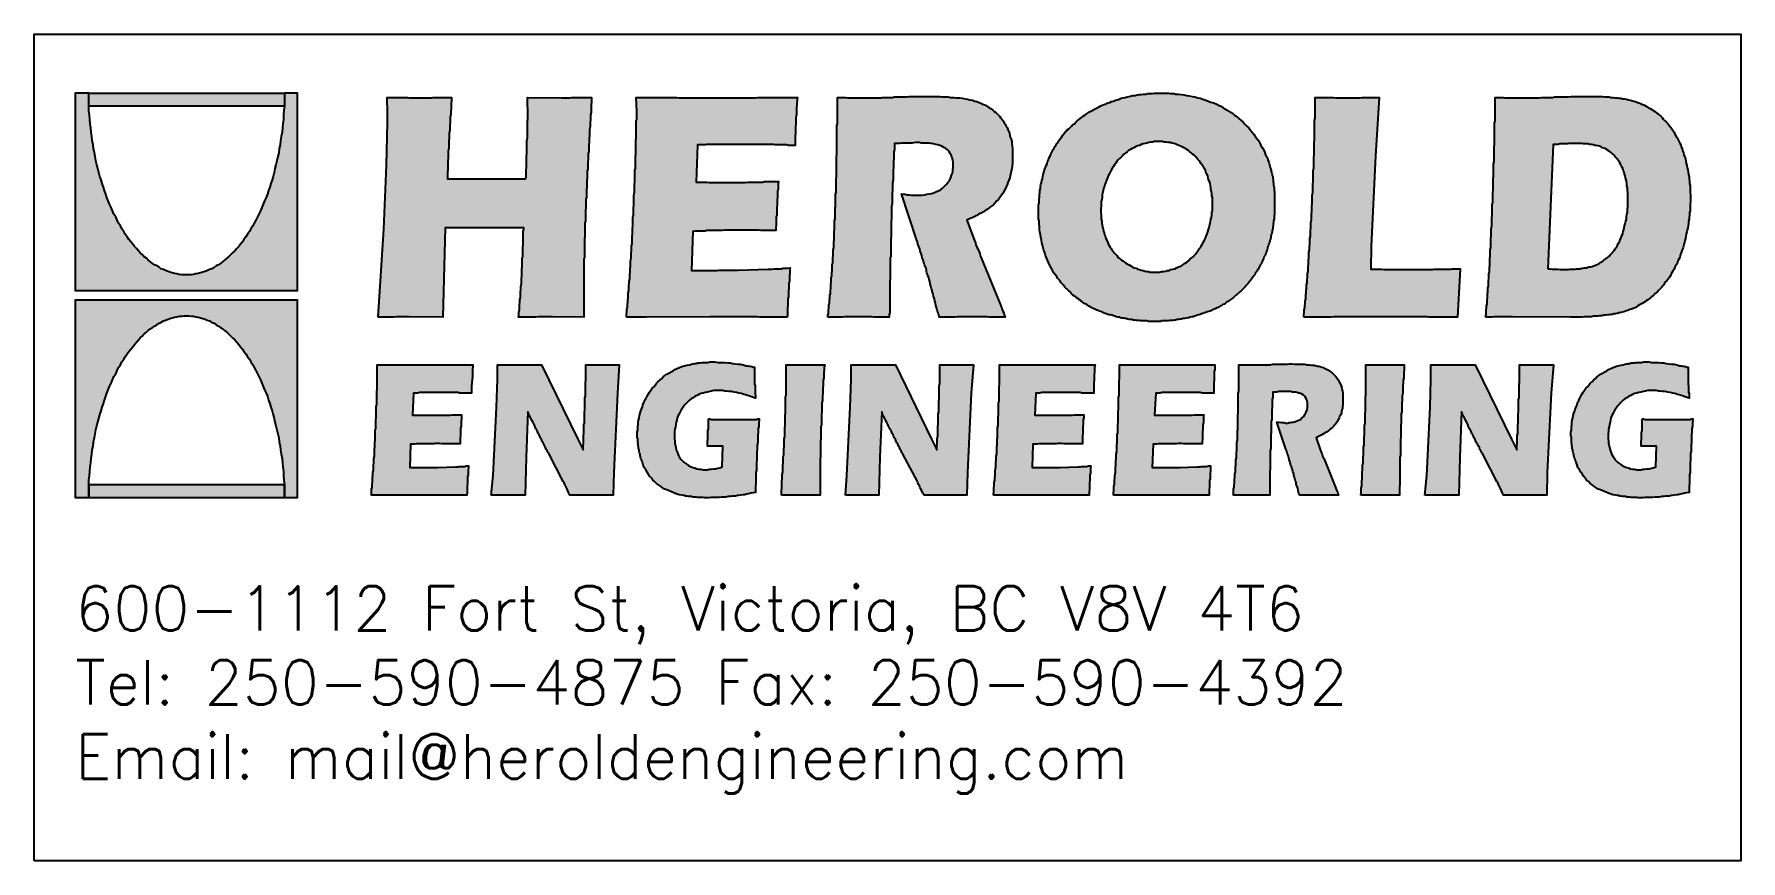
# Model space of a CAD drawing. Extents: x 0 to 3, y 0 to 1.45.
import ezdxf

# ---------------------------------------------------------------- set-up
doc = ezdxf.new("R2010")
doc.units = 0
doc.header["$LTSCALE"] = 10
doc.header["$MEASUREMENT"] = 0
doc.layers.add('BDR-18', color=1, linetype='Continuous')
doc.layers.add('BDR-25', color=4, linetype='Continuous')
doc.styles.add('HEL-Logo2', font='romans.shx')

msp = doc.modelspace()

# ---------------------------------------------------------------- texts
at = {"layer": 'BDR-25', "insert": (0.0722, 0.3008), "char_height": 0.078125, "width": 2.882013, "attachment_point": 4, "style": 'HEL-Logo2'}
msp.add_mtext('600-1112 Fort St, Victoria, BC V8V 4T6 \\PTel: 250-590-4875 Fax: 250-590-4392\\PEmail: mail@heroldengineering.com', dxfattribs=at)

# ---------------------------------------------------------------- hatches: boundary and pattern name
at = {"layer": 'BDR-18', "linetype": 'ByBlock'}
h = msp.add_hatch(color=256, dxfattribs=at)
h.dxf.hatch_style = 1
h.paths.add_polyline_path([(0.0963, 1.3503), (0.4399, 1.3503), (0.4399, 1.3271), (0.0963, 1.3271)], flags=17)
h.paths.add_polyline_path([(0.0963, 1.3271), (0.0963, 1.3503), (0.0722, 1.3503), (0.0722, 1.0033), (0.4631, 1.0033), (0.4631, 1.3503), (0.4407, 1.3503), (0.4399, 1.3503), (0.4399, 1.3271), (0.4391, 1.3197), (0.4382, 1.3122), (0.4382, 1.3039), (0.4374, 1.2965), (0.4366, 1.289), (0.4357, 1.2816), (0.4341, 1.2741), (0.4333, 1.2667), (0.4324, 1.2592), (0.4308, 1.2526), (0.43, 1.2451), (0.4283, 1.2385), (0.4266, 1.2311), (0.425, 1.2244), (0.4233, 1.2178), (0.4217, 1.2104), (0.42, 1.2037), (0.4184, 1.1979), (0.4159, 1.1913), (0.4142, 1.1847), (0.4117, 1.1789), (0.4101, 1.1723), (0.4076, 1.1665), (0.4051, 1.1607), (0.4026, 1.1549), (0.4001, 1.1491), (0.3977, 1.1433), (0.3952, 1.1375), (0.3927, 1.1325), (0.3894, 1.1267), (0.3869, 1.1218), (0.3844, 1.1168), (0.3811, 1.1118), (0.3786, 1.1069), (0.3753, 1.1019), (0.372, 1.0977), (0.3687, 1.0928), (0.3662, 1.0886), (0.3629, 1.0845), (0.3596, 1.0804), (0.3563, 1.077), (0.3529, 1.0729), (0.3488, 1.0696), (0.3455, 1.0663), (0.3422, 1.063), (0.3389, 1.0597), (0.3347, 1.0563), (0.3314, 1.0539), (0.3273, 1.0505), (0.324, 1.0481), (0.3198, 1.0464), (0.3165, 1.0439), (0.3124, 1.0414), (0.3082, 1.0398), (0.3049, 1.0381), (0.3008, 1.0365), (0.2966, 1.0356), (0.2925, 1.034), (0.2884, 1.0332), (0.2842, 1.0323), (0.2801, 1.0315), (0.2759, 1.0307), (0.2718, 1.0307), (0.2677, 1.0307), (0.2635, 1.0307), (0.2594, 1.0307), (0.2552, 1.0315), (0.2511, 1.0323), (0.247, 1.0332), (0.2428, 1.034), (0.2387, 1.0356), (0.2354, 1.0365), (0.2312, 1.0381), (0.2271, 1.0398), (0.2229, 1.0414), (0.2196, 1.0439), (0.2155, 1.0464), (0.2114, 1.0481), (0.208, 1.0505), (0.2039, 1.0539), (0.2006, 1.0563), (0.1973, 1.0597), (0.1931, 1.063), (0.1898, 1.0663), (0.1865, 1.0696), (0.1832, 1.0729), (0.1799, 1.077), (0.1766, 1.0804), (0.1733, 1.0845), (0.17, 1.0886), (0.1666, 1.0928), (0.1633, 1.0977), (0.16, 1.1019), (0.1575, 1.1069), (0.1542, 1.1118), (0.1517, 1.1168), (0.1484, 1.1218), (0.1459, 1.1267), (0.1435, 1.1325), (0.1401, 1.1375), (0.1377, 1.1433), (0.1352, 1.1491), (0.1327, 1.1549), (0.1302, 1.1607), (0.1277, 1.1665), (0.1261, 1.1723), (0.1236, 1.1789), (0.1219, 1.1847), (0.1194, 1.1913), (0.1178, 1.1979), (0.1153, 1.2037), (0.1136, 1.2104), (0.112, 1.2178), (0.1103, 1.2244), (0.1087, 1.2311), (0.107, 1.2385), (0.1062, 1.2451), (0.1045, 1.2526), (0.1037, 1.2592), (0.1021, 1.2667), (0.1012, 1.2741), (0.1004, 1.2816), (0.0996, 1.289), (0.0987, 1.2965), (0.0979, 1.3039), (0.0971, 1.3122), (0.0963, 1.3197)])
h = msp.add_hatch(color=256, dxfattribs=at)
h.dxf.hatch_style = 1
h.paths.add_polyline_path([(1.9767, 1.265), (1.9734, 1.265), (1.9693, 1.265), (1.9659, 1.2642), (1.9626, 1.2642), (1.9593, 1.2633), (1.956, 1.2625), (1.9527, 1.2617), (1.9494, 1.2609), (1.9461, 1.26), (1.9428, 1.2584), (1.9394, 1.2576), (1.9361, 1.2559), (1.9328, 1.2542), (1.9303, 1.2526), (1.927, 1.2509), (1.9237, 1.2493), (1.9212, 1.2468), (1.9187, 1.2451), (1.9154, 1.2426), (1.9129, 1.2402), (1.9105, 1.2377), (1.908, 1.2352), (1.9055, 1.2327), (1.903, 1.2302), (1.9014, 1.2269), (1.8989, 1.2244), (1.8972, 1.2211), (1.8947, 1.2178), (1.8931, 1.2145), (1.8914, 1.2112), (1.8898, 1.2079), (1.8881, 1.2046), (1.8865, 1.2012), (1.8848, 1.1971), (1.884, 1.1938), (1.8823, 1.1897), (1.8815, 1.1863), (1.8798, 1.1822), (1.879, 1.1789), (1.8782, 1.1747), (1.8773, 1.1714), (1.8773, 1.1673), (1.8765, 1.1632), (1.8757, 1.1598), (1.8757, 1.1557), (1.8757, 1.1516), (1.8749, 1.1474), (1.8749, 1.1433), (1.8749, 1.14), (1.8757, 1.1358), (1.8757, 1.1325), (1.8757, 1.1284), (1.8765, 1.1251), (1.8765, 1.1218), (1.8773, 1.1184), (1.8782, 1.1143), (1.879, 1.111), (1.8798, 1.1077), (1.8807, 1.1044), (1.8815, 1.1011), (1.8831, 1.0977), (1.884, 1.0944), (1.8856, 1.0919), (1.8865, 1.0886), (1.8881, 1.0853), (1.8898, 1.082), (1.8914, 1.0795), (1.8931, 1.077), (1.8947, 1.0737), (1.8972, 1.0712), (1.8989, 1.0688), (1.9014, 1.0663), (1.9038, 1.0638), (1.9055, 1.0613), (1.908, 1.0597), (1.9105, 1.0572), (1.9138, 1.0555), (1.9163, 1.053), (1.9187, 1.0514), (1.9221, 1.0497), (1.9245, 1.0481), (1.9279, 1.0464), (1.9303, 1.0447), (1.9336, 1.0431), (1.937, 1.0423), (1.9394, 1.0406), (1.9428, 1.0398), (1.9461, 1.039), (1.9494, 1.0381), (1.9527, 1.0373), (1.9552, 1.0365), (1.9585, 1.0365), (1.9618, 1.0356), (1.9651, 1.0356), (1.9684, 1.0356), (1.9717, 1.0356), (1.9751, 1.0356), (1.9784, 1.0356), (1.9817, 1.0365), (1.9858, 1.0365), (1.9891, 1.0373), (1.9924, 1.0381), (1.9958, 1.0381), (1.9982, 1.0398), (2.0015, 1.0406), (2.0049, 1.0414), (2.0082, 1.0431), (2.0115, 1.0447), (2.014, 1.0456), (2.0173, 1.0472), (2.0206, 1.0497), (2.0231, 1.0514), (2.0264, 1.053), (2.0289, 1.0555), (2.0314, 1.058), (2.0338, 1.0597), (2.0372, 1.0621), (2.0388, 1.0646), (2.0413, 1.0671), (2.0438, 1.0704), (2.0463, 1.0729), (2.0479, 1.0762), (2.0504, 1.0787), (2.0521, 1.082), (2.0537, 1.0853), (2.0554, 1.0886), (2.057, 1.0919), (2.0587, 1.0953), (2.0603, 1.0986), (2.062, 1.1027), (2.0628, 1.106), (2.0645, 1.1102), (2.0653, 1.1135), (2.0661, 1.1168), (2.067, 1.1209), (2.0678, 1.1242), (2.0686, 1.1284), (2.0694, 1.1317), (2.0703, 1.1358), (2.0703, 1.14), (2.0711, 1.1433), (2.0711, 1.1474), (2.0711, 1.1507), (2.0711, 1.1549), (2.0711, 1.159), (2.0711, 1.1623), (2.0711, 1.1665), (2.0703, 1.1698), (2.0703, 1.1739), (2.0694, 1.1772), (2.0686, 1.1805), (2.0686, 1.1839), (2.0678, 1.188), (2.067, 1.1913), (2.0661, 1.1946), (2.0645, 1.1979), (2.0636, 1.2012), (2.0628, 1.2046), (2.0612, 1.2079), (2.0595, 1.2112), (2.0587, 1.2145), (2.057, 1.217), (2.0554, 1.2203), (2.0537, 1.2228), (2.0512, 1.2261), (2.0496, 1.2286), (2.0479, 1.2311), (2.0454, 1.2335), (2.0438, 1.236), (2.0413, 1.2385), (2.0388, 1.241), (2.0363, 1.2426), (2.0338, 1.2451), (2.0314, 1.2468), (2.0289, 1.2493), (2.0264, 1.2509), (2.0239, 1.2526), (2.0206, 1.2542), (2.0181, 1.2559), (2.0148, 1.2567), (2.0123, 1.2584), (2.009, 1.2592), (2.0057, 1.2609), (2.0032, 1.2617), (1.9999, 1.2625), (1.9966, 1.2633), (1.9933, 1.2633), (1.99, 1.2642), (1.9866, 1.2642), (1.9833, 1.265), (1.98, 1.265)], flags=16)
h.paths.add_polyline_path([(1.9817, 1.3503), (1.9842, 1.3503), (1.9866, 1.3503), (1.9891, 1.3503), (1.9916, 1.3503), (1.9941, 1.3503), (1.9966, 1.3495), (1.9991, 1.3495), (2.0015, 1.3495), (2.004, 1.3495), (2.0065, 1.3486), (2.009, 1.3486), (2.0115, 1.3486), (2.0165, 1.3478), (2.0214, 1.347), (2.0256, 1.3462), (2.0305, 1.3453), (2.0355, 1.3445), (2.0405, 1.3437), (2.0454, 1.342), (2.0496, 1.3412), (2.0545, 1.3395), (2.0595, 1.3379), (2.0636, 1.3362), (2.0686, 1.3346), (2.0728, 1.3329), (2.0777, 1.3312), (2.0819, 1.3288), (2.086, 1.3271), (2.0901, 1.3246), (2.0943, 1.3221), (2.0984, 1.3197), (2.1026, 1.3172), (2.1067, 1.3147), (2.11, 1.3114), (2.1142, 1.3089), (2.1175, 1.3056), (2.1216, 1.3023), (2.1249, 1.299), (2.1282, 1.2956), (2.1315, 1.2923), (2.1349, 1.289), (2.1382, 1.2849), (2.1407, 1.2816), (2.144, 1.2783), (2.1465, 1.2741), (2.1498, 1.27), (2.1522, 1.2667), (2.1547, 1.2625), (2.1564, 1.2584), (2.1589, 1.2542), (2.1614, 1.2501), (2.163, 1.246), (2.1647, 1.2418), (2.1672, 1.2377), (2.1688, 1.2327), (2.1705, 1.2286), (2.1713, 1.2244), (2.1729, 1.2195), (2.1746, 1.2145), (2.1746, 1.212), (2.1754, 1.2095), (2.1763, 1.207), (2.1763, 1.2054), (2.1771, 1.2029), (2.1771, 1.2004), (2.1779, 1.1971), (2.1779, 1.1946), (2.1787, 1.1921), (2.1787, 1.1897), (2.1787, 1.1872), (2.1796, 1.1847), (2.1796, 1.1822), (2.1796, 1.1797), (2.1804, 1.1764), (2.1804, 1.1739), (2.1804, 1.1714), (2.1804, 1.1681), (2.1804, 1.1656), (2.1804, 1.1632), (2.1804, 1.1598), (2.1804, 1.1574), (2.1804, 1.154), (2.1804, 1.1516), (2.1804, 1.1483), (2.1804, 1.1458), (2.1804, 1.1425), (2.1804, 1.14), (2.1804, 1.1367), (2.1796, 1.1342), (2.1796, 1.1309), (2.1796, 1.1284), (2.1787, 1.1259), (2.1787, 1.1226), (2.1779, 1.1201), (2.1779, 1.1168), (2.1771, 1.1143), (2.1771, 1.1118), (2.1763, 1.1093), (2.1763, 1.106), (2.1754, 1.1035), (2.1746, 1.1011), (2.1738, 1.0986), (2.1738, 1.0953), (2.1729, 1.0928), (2.1721, 1.0903), (2.1713, 1.0878), (2.1705, 1.0853), (2.1696, 1.0828), (2.1688, 1.0804), (2.168, 1.0779), (2.1672, 1.0746), (2.1663, 1.0721), (2.1655, 1.0696), (2.1647, 1.0671), (2.1638, 1.0646), (2.1622, 1.063), (2.1614, 1.0605), (2.1605, 1.058), (2.1589, 1.0555), (2.158, 1.053), (2.1572, 1.0505), (2.1556, 1.0489), (2.1547, 1.0464), (2.1531, 1.0439), (2.1522, 1.0414), (2.1506, 1.0398), (2.1498, 1.0373), (2.1481, 1.0356), (2.1465, 1.0332), (2.1456, 1.0307), (2.144, 1.029), (2.1423, 1.0265), (2.1407, 1.0249), (2.1398, 1.0232), (2.1382, 1.0207), (2.1365, 1.0191), (2.1349, 1.0174), (2.1332, 1.0149), (2.1315, 1.0133), (2.1299, 1.0116), (2.1282, 1.0091), (2.1266, 1.0075), (2.1249, 1.0058), (2.1233, 1.0042), (2.1216, 1.0025), (2.1191, 1.0009), (2.1175, 0.9992), (2.1158, 0.9976), (2.1142, 0.9959), (2.1117, 0.9942), (2.11, 0.9926), (2.1084, 0.9909), (2.1059, 0.9893), (2.1042, 0.9876), (2.1026, 0.9868), (2.1001, 0.9851), (2.0984, 0.9835), (2.0959, 0.9826), (2.0943, 0.981), (2.0918, 0.9793), (2.0893, 0.9785), (2.0877, 0.9769), (2.0852, 0.976), (2.0827, 0.9744), (2.081, 0.9735), (2.0786, 0.9727), (2.0761, 0.9711), (2.0744, 0.9702), (2.0719, 0.9694), (2.0694, 0.9677), (2.067, 0.9669), (2.0645, 0.9661), (2.062, 0.9653), (2.0595, 0.9644), (2.057, 0.9636), (2.0545, 0.9628), (2.0521, 0.9619), (2.0496, 0.9611), (2.0471, 0.9603), (2.0446, 0.9595), (2.0421, 0.9586), (2.0396, 0.9578), (2.0372, 0.957), (2.0347, 0.957), (2.0322, 0.9561), (2.0297, 0.9553), (2.0272, 0.9553), (2.0247, 0.9545), (2.0222, 0.9537), (2.0198, 0.9537), (2.0165, 0.9528), (2.014, 0.9528), (2.0115, 0.952), (2.009, 0.952), (2.0065, 0.9512), (2.004, 0.9512), (2.0015, 0.9504), (1.9982, 0.9504), (1.9958, 0.9504), (1.9933, 0.9495), (1.9908, 0.9495), (1.9883, 0.9495), (1.985, 0.9495), (1.9825, 0.9495), (1.98, 0.9487), (1.9775, 0.9487), (1.9742, 0.9487), (1.9717, 0.9487), (1.9693, 0.9487), (1.9668, 0.9487), (1.9635, 0.9487), (1.961, 0.9487), (1.9585, 0.9487), (1.956, 0.9495), (1.9535, 0.9495), (1.9502, 0.9495), (1.9477, 0.9495), (1.9452, 0.9495), (1.9428, 0.9504), (1.9403, 0.9504), (1.9378, 0.9504), (1.9353, 0.9512), (1.932, 0.9512), (1.9295, 0.952), (1.927, 0.952), (1.9245, 0.952), (1.9221, 0.9528), (1.9196, 0.9537), (1.9171, 0.9537), (1.9146, 0.9545), (1.9121, 0.9545), (1.9096, 0.9553), (1.9072, 0.9561), (1.9047, 0.9561), (1.9022, 0.957), (1.8997, 0.9578), (1.8972, 0.9586), (1.8947, 0.9595), (1.8922, 0.9603), (1.8898, 0.9603), (1.8873, 0.9611), (1.8848, 0.9619), (1.8823, 0.9628), (1.8798, 0.9636), (1.8773, 0.9653), (1.8749, 0.9661), (1.8724, 0.9669), (1.8707, 0.9677), (1.8682, 0.9686), (1.8658, 0.9694), (1.8633, 0.9711), (1.8616, 0.9719), (1.8591, 0.9727), (1.8566, 0.9744), (1.855, 0.9752), (1.8525, 0.9769), (1.8508, 0.9777), (1.8484, 0.9793), (1.8459, 0.9802), (1.8417, 0.9835), (1.8401, 0.9843), (1.8384, 0.986), (1.8359, 0.9876), (1.8343, 0.9893), (1.8318, 0.9909), (1.8301, 0.9926), (1.8285, 0.9934), (1.826, 0.9951), (1.8243, 0.9967), (1.8227, 0.9992), (1.821, 1.0009), (1.8186, 1.0025), (1.8169, 1.0042), (1.8152, 1.0058), (1.8136, 1.0075), (1.8119, 1.0091), (1.8086, 1.0133), (1.8053, 1.0166), (1.8028, 1.0207), (1.7995, 1.024), (1.797, 1.0282), (1.7937, 1.0323), (1.7912, 1.0356), (1.7896, 1.0398), (1.7871, 1.0439), (1.7846, 1.0481), (1.7829, 1.0522), (1.7813, 1.0563), (1.7796, 1.0605), (1.778, 1.0646), (1.7763, 1.0696), (1.7747, 1.0737), (1.7738, 1.0779), (1.7722, 1.0828), (1.7714, 1.087), (1.7705, 1.0919), (1.7697, 1.0969), (1.7689, 1.1011), (1.768, 1.106), (1.7672, 1.1085), (1.7672, 1.111), (1.7672, 1.1135), (1.7672, 1.116), (1.7664, 1.1184), (1.7664, 1.1209), (1.7664, 1.1234), (1.7664, 1.1259), (1.7656, 1.1284), (1.7656, 1.1317), (1.7656, 1.1342), (1.7656, 1.1367), (1.7656, 1.1391), (1.7656, 1.1416), (1.7656, 1.1458), (1.7656, 1.1491), (1.7656, 1.1532), (1.7664, 1.1574), (1.7664, 1.1607), (1.7664, 1.1648), (1.7672, 1.1681), (1.7672, 1.1714), (1.768, 1.1756), (1.768, 1.1789), (1.7689, 1.1822), (1.7689, 1.1863), (1.7697, 1.1897), (1.7705, 1.193), (1.7714, 1.1963), (1.7722, 1.1996), (1.773, 1.2037), (1.7738, 1.207), (1.7747, 1.2104), (1.7755, 1.2137), (1.7763, 1.217), (1.778, 1.2195), (1.7788, 1.2228), (1.7805, 1.2261), (1.7813, 1.2294), (1.7829, 1.2327), (1.7838, 1.236), (1.7854, 1.2385), (1.7871, 1.2418), (1.7879, 1.2451), (1.7896, 1.2476), (1.7912, 1.2509), (1.7929, 1.2534), (1.7945, 1.2567), (1.7962, 1.2592), (1.7979, 1.2617), (1.8003, 1.265), (1.802, 1.2675), (1.8036, 1.27), (1.8061, 1.2725), (1.8078, 1.2758), (1.8094, 1.2783), (1.8119, 1.2807), (1.8144, 1.2832), (1.8161, 1.2857), (1.8186, 1.2874), (1.821, 1.2898), (1.8235, 1.2923), (1.826, 1.2948), (1.8285, 1.2965), (1.831, 1.299), (1.8335, 1.3014), (1.8359, 1.3031), (1.8384, 1.3056), (1.8409, 1.3072), (1.8442, 1.3097), (1.8467, 1.3114), (1.8492, 1.313), (1.8525, 1.3155), (1.855, 1.3172), (1.8583, 1.3188), (1.8616, 1.3205), (1.8641, 1.3221), (1.8674, 1.3238), (1.8707, 1.3254), (1.874, 1.3271), (1.8773, 1.3288), (1.8807, 1.3304), (1.884, 1.3312), (1.8873, 1.3329), (1.8906, 1.3337), (1.8939, 1.3354), (1.8972, 1.3362), (1.9005, 1.3379), (1.9038, 1.3387), (1.9072, 1.3395), (1.9105, 1.3412), (1.9138, 1.342), (1.9179, 1.3428), (1.9212, 1.3437), (1.9245, 1.3445), (1.9287, 1.3453), (1.932, 1.3462), (1.9353, 1.3462), (1.9394, 1.347), (1.9428, 1.3478), (1.9469, 1.3478), (1.9502, 1.3486), (1.9544, 1.3486), (1.9577, 1.3495), (1.9618, 1.3495), (1.9659, 1.3495), (1.9693, 1.3503), (1.9734, 1.3503), (1.9775, 1.3503)])
h = msp.add_hatch(color=256, dxfattribs=at)
h.dxf.hatch_style = 1
h.paths.add_polyline_path([(0.6047, 0.9561), (0.6146, 1.111), (0.6196, 1.2236), (0.6204, 1.2741), (0.6204, 1.2766), (0.6204, 1.2791), (0.6204, 1.2816), (0.6204, 1.2849), (0.6212, 1.2874), (0.6212, 1.2898), (0.6212, 1.2923), (0.6212, 1.2948), (0.6212, 1.2981), (0.6212, 1.3006), (0.6212, 1.3031), (0.6212, 1.3056), (0.6212, 1.3081), (0.6212, 1.3105), (0.6212, 1.313), (0.6212, 1.3155), (0.6204, 1.3428), (0.6229, 1.3428), (0.6254, 1.3428), (0.6303, 1.3428), (0.6353, 1.3428), (0.6394, 1.3428), (0.6436, 1.3428), (0.6477, 1.3428), (0.6519, 1.3428), (0.656, 1.3428), (0.6593, 1.342), (0.6626, 1.342), (0.6659, 1.342), (0.6693, 1.342), (0.6726, 1.342), (0.675, 1.342), (0.6775, 1.342), (0.68, 1.342), (0.685, 1.342), (0.6866, 1.342), (0.69, 1.342), (0.6924, 1.342), (0.6949, 1.342), (0.6982, 1.342), (0.7015, 1.3428), (0.7049, 1.3428), (0.709, 1.3428), (0.7123, 1.3428), (0.7164, 1.3428), (0.7206, 1.3428), (0.7247, 1.3428), (0.7297, 1.3428), (0.7338, 1.3428), (0.7338, 1.3404), (0.7338, 1.3379), (0.7338, 1.3354), (0.733, 1.3329), (0.733, 1.3304), (0.733, 1.3279), (0.733, 1.3254), (0.733, 1.323), (0.7322, 1.318), (0.7322, 1.313), (0.7314, 1.3081), (0.7314, 1.3031), (0.7314, 1.299), (0.7305, 1.294), (0.7305, 1.289), (0.7305, 1.2849), (0.7297, 1.2799), (0.7297, 1.2749), (0.7297, 1.2708), (0.7289, 1.2667), (0.7289, 1.2617), (0.7289, 1.2576), (0.7289, 1.2534), (0.728, 1.2484), (0.728, 1.2443), (0.728, 1.2402), (0.728, 1.236), (0.7272, 1.2319), (0.7272, 1.2277), (0.7272, 1.2236), (0.7272, 1.2195), (0.7272, 1.2153), (0.7264, 1.2112), (0.7264, 1.207), (0.7264, 1.2029), (0.7264, 1.1996), (0.8638, 1.1996), (0.8647, 1.2021), (0.8647, 1.2054), (0.8647, 1.2087), (0.8647, 1.212), (0.8647, 1.2153), (0.8655, 1.2186), (0.8655, 1.2228), (0.8655, 1.2269), (0.8655, 1.2302), (0.8655, 1.2344), (0.8655, 1.2393), (0.8663, 1.2435), (0.8663, 1.2476), (0.8663, 1.2526), (0.8663, 1.2576), (0.8663, 1.26), (0.8663, 1.2617), (0.8663, 1.2642), (0.8663, 1.2667), (0.8671, 1.2716), (0.8671, 1.2758), (0.8671, 1.2799), (0.8671, 1.284), (0.8671, 1.2882), (0.8671, 1.2923), (0.8671, 1.2956), (0.8671, 1.299), (0.8671, 1.3014), (0.868, 1.3047), (0.868, 1.3072), (0.868, 1.3097), (0.868, 1.3122), (0.868, 1.3163), (0.868, 1.318), (0.868, 1.3205), (0.868, 1.3238), (0.8671, 1.3271), (0.8671, 1.3304), (0.8671, 1.3337), (0.8671, 1.3387), (0.8671, 1.3428), (0.9268, 1.342), (0.9301, 1.342), (0.9317, 1.342), (0.9342, 1.342), (0.9359, 1.342), (0.9392, 1.342), (0.9417, 1.342), (0.945, 1.3428), (0.9483, 1.3428), (0.9524, 1.3428), (0.9566, 1.3428), (0.9607, 1.3428), (0.9649, 1.3428), (0.9673, 1.3428), (0.9698, 1.3428), (0.9723, 1.3428), (0.9748, 1.3428), (0.9773, 1.3428), (0.9798, 1.3428), (0.9798, 1.3387), (0.9798, 1.3337), (0.9789, 1.3296), (0.9789, 1.3246), (0.9789, 1.3205), (0.9789, 1.3163), (0.9781, 1.3122), (0.9781, 1.3072), (0.9781, 1.3031), (0.9773, 1.299), (0.9773, 1.2948), (0.9773, 1.2907), (0.9764, 1.2865), (0.9764, 1.2824), (0.9764, 1.2791), (0.9764, 1.2749), (0.9756, 1.2708), (0.9756, 1.2667), (0.9756, 1.2633), (0.9748, 1.2592), (0.9748, 1.2551), (0.9748, 1.2518), (0.9748, 1.2476), (0.974, 1.2443), (0.974, 1.2402), (0.974, 1.2369), (0.974, 1.2335), (0.9731, 1.2294), (0.9731, 1.2261), (0.9731, 1.2228), (0.9731, 1.2195), (0.9731, 1.2162), (0.9723, 1.2128), (0.9723, 1.2095), (0.9723, 1.2062), (0.9723, 1.2029), (0.9723, 1.1996), (0.9715, 1.1963), (0.9715, 1.193), (0.9715, 1.1897), (0.9715, 1.1872), (0.9715, 1.1839), (0.9707, 1.1805), (0.9707, 1.1781), (0.9707, 1.1747), (0.9707, 1.1723), (0.9707, 1.169), (0.9707, 1.1665), (0.9698, 1.164), (0.9698, 1.1607), (0.9698, 1.1582), (0.9698, 1.1557), (0.9698, 1.1532), (0.9698, 1.1499), (0.9698, 1.1474), (0.969, 1.1449), (0.969, 1.1425), (0.969, 1.14), (0.969, 1.1358), (0.969, 1.1309), (0.969, 1.1259), (0.9682, 1.1218), (0.9682, 1.1176), (0.9682, 1.1126), (0.9682, 1.1085), (0.9682, 1.1035), (0.9682, 1.0986), (0.9673, 1.0936), (0.9673, 1.0895), (0.9673, 1.0845), (0.9673, 1.082), (0.9673, 1.0795), (0.9673, 1.077), (0.9673, 1.0746), (0.9673, 1.0721), (0.9673, 1.0688), (0.9673, 1.0663), (0.9673, 1.0638), (0.9673, 1.0613), (0.9665, 1.0588), (0.9665, 1.0563), (0.9665, 1.0539), (0.9665, 1.0505), (0.9665, 1.0481), (0.9665, 1.0456), (0.9665, 1.0431), (0.9665, 1.0406), (0.9665, 1.0373), (0.9665, 1.0348), (0.9665, 1.0323), (0.9665, 1.029), (0.9665, 1.0265), (0.9665, 1.024), (0.9665, 1.0207), (0.9665, 1.0183), (0.9665, 1.0158), (0.9665, 1.0125), (0.9665, 1.01), (0.9665, 1.0067), (0.9665, 1.0042), (0.9665, 1.0009), (0.9665, 0.9984), (0.9665, 0.9951), (0.9665, 0.9926), (0.9665, 0.9893), (0.9665, 0.9868), (0.9665, 0.9835), (0.9665, 0.9802), (0.9665, 0.9777), (0.9665, 0.9744), (0.9665, 0.9719), (0.9665, 0.9686), (0.9665, 0.9653), (0.9665, 0.9619), (0.9665, 0.9595), (0.9665, 0.9561), (0.911, 0.957), (0.9069, 0.957), (0.9052, 0.957), (0.9028, 0.957), (0.8994, 0.957), (0.897, 0.957), (0.8936, 0.957), (0.8895, 0.957), (0.8862, 0.957), (0.8821, 0.9561), (0.8779, 0.9561), (0.8729, 0.9561), (0.8705, 0.9561), (0.868, 0.9561), (0.8655, 0.9561), (0.863, 0.9561), (0.8597, 0.9561), (0.8572, 0.9561), (0.8547, 0.9561), (0.8514, 0.9561), (0.8522, 0.9603), (0.8522, 0.9644), (0.8531, 0.9694), (0.8531, 0.9735), (0.8531, 0.9777), (0.8539, 0.9826), (0.8539, 0.9868), (0.8547, 0.9909), (0.8547, 0.9959), (0.8547, 1.0009), (0.8556, 1.005), (0.8556, 1.01), (0.8564, 1.0149), (0.8564, 1.0191), (0.8564, 1.024), (0.8572, 1.029), (0.8572, 1.0315), (0.8572, 1.034), (0.8572, 1.0365), (0.8572, 1.039), (0.8572, 1.0414), (0.858, 1.0439), (0.858, 1.0464), (0.858, 1.0489), (0.858, 1.0514), (0.858, 1.0539), (0.858, 1.0572), (0.858, 1.0597), (0.8589, 1.0621), (0.8589, 1.0646), (0.8589, 1.0671), (0.8589, 1.0696), (0.8589, 1.0721), (0.8589, 1.0754), (0.8589, 1.0779), (0.8589, 1.0804), (0.8597, 1.0828), (0.8597, 1.0853), (0.8597, 1.0886), (0.8597, 1.0911), (0.8597, 1.0936), (0.8597, 1.0969), (0.8597, 1.0994), (0.8597, 1.1019), (0.8597, 1.1052), (0.8597, 1.1077), (0.8605, 1.1102), (0.8605, 1.1135), (0.7222, 1.1135), (0.7181, 0.9561), (0.6593, 0.957), (0.656, 0.957), (0.6535, 0.957), (0.6519, 0.957), (0.6494, 0.957), (0.6461, 0.957), (0.6436, 0.957), (0.6403, 0.957), (0.637, 0.957), (0.6328, 0.9561), (0.6287, 0.9561), (0.6245, 0.9561), (0.6204, 0.9561), (0.6179, 0.9561), (0.6154, 0.9561), (0.6129, 0.9561), (0.6105, 0.9561), (0.608, 0.9561)])
h = msp.add_hatch(color=256, dxfattribs=at)
h.dxf.hatch_style = 1
h.paths.add_polyline_path([(1.041, 0.9561), (1.041, 0.9611), (1.0419, 0.9653), (1.0419, 0.9694), (1.0427, 0.9744), (1.0427, 0.9785), (1.0435, 0.9826), (1.0435, 0.9868), (1.0443, 0.9909), (1.0443, 0.9951), (1.0443, 0.9992), (1.0452, 1.0033), (1.0452, 1.0075), (1.0452, 1.0116), (1.046, 1.0158), (1.046, 1.0191), (1.0468, 1.0232), (1.0468, 1.0274), (1.0468, 1.0307), (1.0477, 1.0348), (1.0477, 1.0381), (1.0477, 1.0423), (1.0485, 1.0456), (1.0485, 1.0489), (1.0485, 1.0522), (1.0485, 1.0555), (1.0493, 1.0597), (1.0493, 1.063), (1.0493, 1.0663), (1.0493, 1.0688), (1.0501, 1.0721), (1.0501, 1.0754), (1.0501, 1.0787), (1.0501, 1.082), (1.051, 1.0845), (1.051, 1.0878), (1.051, 1.0911), (1.051, 1.0944), (1.051, 1.0986), (1.0518, 1.1019), (1.0518, 1.1052), (1.0518, 1.1085), (1.0518, 1.1126), (1.0526, 1.116), (1.0526, 1.1201), (1.0526, 1.1242), (1.0526, 1.1276), (1.0526, 1.1317), (1.0535, 1.1358), (1.0535, 1.14), (1.0535, 1.1441), (1.0535, 1.1483), (1.0543, 1.1532), (1.0543, 1.1574), (1.0543, 1.1615), (1.0543, 1.1665), (1.0543, 1.1706), (1.0551, 1.1756), (1.0551, 1.1797), (1.0551, 1.1847), (1.0551, 1.1897), (1.0559, 1.1946), (1.0559, 1.1971), (1.0559, 1.1996), (1.0559, 1.2021), (1.0559, 1.2046), (1.0559, 1.207), (1.0559, 1.2095), (1.0559, 1.212), (1.0559, 1.2145), (1.0568, 1.217), (1.0568, 1.2195), (1.0568, 1.2244), (1.0568, 1.2294), (1.0568, 1.2335), (1.0568, 1.2385), (1.0576, 1.2426), (1.0576, 1.2468), (1.0576, 1.2509), (1.0576, 1.2551), (1.0576, 1.2592), (1.0576, 1.2633), (1.0576, 1.2667), (1.0584, 1.2708), (1.0584, 1.2741), (1.0584, 1.2774), (1.0584, 1.2807), (1.0584, 1.284), (1.0584, 1.2874), (1.0584, 1.2898), (1.0584, 1.2932), (1.0584, 1.2956), (1.0584, 1.299), (1.0584, 1.3014), (1.0593, 1.3039), (1.0593, 1.3064), (1.0593, 1.3105), (1.0593, 1.3147), (1.0593, 1.318), (1.0584, 1.3428), (1.0626, 1.3428), (1.0667, 1.3428), (1.07, 1.3428), (1.0742, 1.3428), (1.0783, 1.3428), (1.0816, 1.3428), (1.0857, 1.3428), (1.0899, 1.3428), (1.094, 1.3428), (1.0982, 1.3428), (1.1031, 1.3428), (1.1073, 1.3428), (1.1114, 1.3428), (1.1156, 1.3428), (1.1205, 1.3428), (1.1247, 1.3428), (1.1296, 1.3428), (1.1338, 1.342), (1.1387, 1.342), (1.1429, 1.342), (1.1479, 1.342), (1.1528, 1.342), (1.1578, 1.342), (1.1628, 1.342), (1.1652, 1.342), (1.1677, 1.342), (1.1702, 1.342), (1.1727, 1.342), (1.1752, 1.342), (1.1777, 1.342), (1.1801, 1.342), (1.1826, 1.342), (1.1851, 1.342), (1.1876, 1.342), (1.1901, 1.342), (1.1926, 1.342), (1.195, 1.342), (1.1984, 1.342), (1.2008, 1.342), (1.2033, 1.342), (1.2083, 1.342), (1.2133, 1.342), (1.2174, 1.342), (1.2224, 1.342), (1.2273, 1.342), (1.2323, 1.342), (1.2365, 1.342), (1.2414, 1.342), (1.2456, 1.342), (1.2505, 1.342), (1.2547, 1.342), (1.2596, 1.342), (1.2638, 1.342), (1.2679, 1.342), (1.2729, 1.3428), (1.277, 1.3428), (1.2812, 1.3428), (1.2853, 1.3428), (1.2894, 1.3428), (1.2936, 1.3428), (1.2977, 1.3428), (1.3019, 1.3428), (1.306, 1.3428), (1.3101, 1.3428), (1.3143, 1.3428), (1.3184, 1.3428), (1.3217, 1.3428), (1.3259, 1.3428), (1.33, 1.3428), (1.3333, 1.3428), (1.3375, 1.3428), (1.3416, 1.3428), (1.3408, 1.3337), (1.3408, 1.3321), (1.3408, 1.3304), (1.3408, 1.3288), (1.34, 1.3254), (1.34, 1.3221), (1.34, 1.3188), (1.34, 1.3163), (1.34, 1.3139), (1.34, 1.3114), (1.3391, 1.3089), (1.3383, 1.2783), (1.3375, 1.2758), (1.3375, 1.2733), (1.3375, 1.2708), (1.3375, 1.2683), (1.3375, 1.2658), (1.3375, 1.2633), (1.3375, 1.2609), (1.3375, 1.2584), (1.3342, 1.2584), (1.3317, 1.2584), (1.3284, 1.2584), (1.3259, 1.2584), (1.3226, 1.2592), (1.3201, 1.2592), (1.3168, 1.2592), (1.3143, 1.2592), (1.311, 1.2592), (1.3085, 1.2592), (1.306, 1.2592), (1.3027, 1.2592), (1.3002, 1.26), (1.2977, 1.26), (1.2952, 1.26), (1.2928, 1.26), (1.2903, 1.26), (1.2878, 1.26), (1.2853, 1.26), (1.2828, 1.26), (1.2779, 1.26), (1.2729, 1.26), (1.2687, 1.26), (1.2638, 1.26), (1.2596, 1.26), (1.2555, 1.26), (1.2505, 1.26), (1.2464, 1.26), (1.2422, 1.26), (1.2389, 1.26), (1.2348, 1.26), (1.2315, 1.26), (1.2282, 1.26), (1.2249, 1.26), (1.2215, 1.26), (1.2191, 1.26), (1.2166, 1.26), (1.2141, 1.26), (1.2116, 1.26), (1.21, 1.26), (1.2058, 1.26), (1.2025, 1.26), (1.1992, 1.26), (1.1942, 1.26), (1.1926, 1.26), (1.1901, 1.26), (1.1876, 1.26), (1.1843, 1.26), (1.1818, 1.26), (1.1793, 1.2592), (1.176, 1.2592), (1.1727, 1.2592), (1.1694, 1.2592), (1.1661, 1.2592), (1.1636, 1.1938), (1.1669, 1.1938), (1.171, 1.1938), (1.1743, 1.1938), (1.1785, 1.1938), (1.1826, 1.1938), (1.1868, 1.193), (1.1909, 1.193), (1.1959, 1.193), (1.2, 1.193), (1.2042, 1.193), (1.2091, 1.193), (1.2133, 1.193), (1.2182, 1.193), (1.2232, 1.193), (1.2282, 1.193), (1.2307, 1.193), (1.2331, 1.193), (1.2348, 1.193), (1.2373, 1.193), (1.2398, 1.193), (1.2431, 1.193), (1.2464, 1.193), (1.2497, 1.193), (1.2547, 1.1938), (1.2588, 1.1938), (1.2613, 1.1938), (1.2638, 1.1938), (1.2663, 1.1938), (1.2687, 1.1938), (1.2721, 1.1938), (1.2745, 1.1938), (1.2779, 1.1938), (1.2803, 1.1938), (1.2836, 1.1946), (1.287, 1.1946), (1.2903, 1.1946), (1.2936, 1.1946), (1.2969, 1.1946), (1.301, 1.1946), (1.3043, 1.1946), (1.3085, 1.1946), (1.3077, 1.1905), (1.3077, 1.1855), (1.3077, 1.1805), (1.3068, 1.1781), (1.3068, 1.1764), (1.3068, 1.1731), (1.3068, 1.1706), (1.3068, 1.1681), (1.3068, 1.1656), (1.306, 1.1632), (1.306, 1.1607), (1.306, 1.1582), (1.306, 1.1549), (1.306, 1.1524), (1.3052, 1.1499), (1.3052, 1.1474), (1.3052, 1.1441), (1.3052, 1.1416), (1.3052, 1.1383), (1.3052, 1.1358), (1.3043, 1.1325), (1.3043, 1.13), (1.3043, 1.1267), (1.3043, 1.1242), (1.3043, 1.1209), (1.3043, 1.1176), (1.3035, 1.1151), (1.3035, 1.1118), (1.3035, 1.1085), (1.301, 1.1085), (1.2986, 1.1085), (1.2952, 1.1085), (1.2928, 1.1085), (1.2903, 1.1085), (1.2878, 1.1085), (1.2853, 1.1085), (1.2828, 1.1085), (1.2779, 1.1085), (1.2737, 1.1093), (1.2687, 1.1093), (1.2646, 1.1093), (1.2605, 1.1093), (1.2563, 1.1093), (1.253, 1.1093), (1.2489, 1.1093), (1.2456, 1.1093), (1.2422, 1.1093), (1.2389, 1.1093), (1.2365, 1.1093), (1.2315, 1.1093), (1.2273, 1.1093), (1.2232, 1.1093), (1.2182, 1.1093), (1.2133, 1.1093), (1.2091, 1.1085), (1.2042, 1.1085), (1.1992, 1.1085), (1.1967, 1.1085), (1.1942, 1.1085), (1.1917, 1.1085), (1.1893, 1.1085), (1.1868, 1.1085), (1.1843, 1.1085), (1.1818, 1.1085), (1.1793, 1.1077), (1.1768, 1.1077), (1.1743, 1.1077), (1.171, 1.1077), (1.1686, 1.1077), (1.1661, 1.1077), (1.1636, 1.1077), (1.1611, 1.1077), (1.1578, 1.1069), (1.1553, 1.0381), (1.1843, 1.0381), (1.1876, 1.0381), (1.1901, 1.0381), (1.1926, 1.0381), (1.195, 1.0381), (1.1975, 1.0381), (1.2008, 1.0381), (1.2042, 1.039), (1.2075, 1.039), (1.2108, 1.039), (1.2149, 1.039), (1.2191, 1.039), (1.2232, 1.039), (1.2282, 1.039), (1.2323, 1.039), (1.2348, 1.039), (1.2373, 1.039), (1.2903, 1.0406), (1.2928, 1.0406), (1.2969, 1.0406), (1.301, 1.0414), (1.3027, 1.0414), (1.3052, 1.0414), (1.3077, 1.0414), (1.3101, 1.0414), (1.3135, 1.0414), (1.3159, 1.0423), (1.3193, 1.0423), (1.3226, 1.0423), (1.325, 1.0423), (1.3292, 1.0431), (1.3284, 1.0406), (1.3284, 1.0373), (1.3284, 1.0348), (1.3284, 1.0323), (1.3275, 1.0298), (1.3275, 1.0274), (1.3275, 1.024), (1.3275, 1.0216), (1.3275, 1.0191), (1.3267, 1.0166), (1.3267, 1.0141), (1.3267, 1.0108), (1.3267, 1.0083), (1.3267, 1.0058), (1.3259, 1.0033), (1.3259, 1), (1.3259, 0.9976), (1.3259, 0.9951), (1.3259, 0.9918), (1.325, 0.9893), (1.325, 0.9868), (1.325, 0.9843), (1.325, 0.981), (1.325, 0.9785), (1.325, 0.976), (1.3242, 0.9727), (1.3242, 0.9702), (1.3242, 0.9677), (1.3242, 0.9644), (1.3242, 0.9619), (1.3242, 0.9586), (1.3234, 0.9561), (1.3201, 0.9561), (1.3159, 0.9561), (1.3118, 0.9561), (1.3085, 0.9561), (1.3043, 0.9561), (1.3002, 0.9561), (1.2961, 0.9561), (1.2919, 0.9561), (1.2878, 0.9561), (1.2836, 0.9561), (1.2795, 0.9561), (1.2754, 0.9561), (1.2712, 0.957), (1.2671, 0.957), (1.2629, 0.957), (1.2588, 0.957), (1.2547, 0.957), (1.2505, 0.957), (1.2464, 0.957), (1.2422, 0.957), (1.2373, 0.957), (1.2331, 0.957), (1.229, 0.957), (1.224, 0.957), (1.2199, 0.957), (1.2157, 0.957), (1.2108, 0.957), (1.2066, 0.957), (1.2017, 0.957), (1.1975, 0.957), (1.1926, 0.957), (1.1884, 0.957), (1.0766, 0.9561)])
h = msp.add_hatch(color=256, dxfattribs=at)
h.dxf.hatch_style = 1
h.paths.add_polyline_path([(1.3954, 0.9561), (1.3954, 0.9595), (1.3963, 0.9628), (1.3963, 0.9653), (1.3963, 0.9686), (1.3971, 0.9719), (1.3971, 0.9744), (1.3971, 0.9777), (1.3979, 0.9802), (1.3979, 0.9835), (1.3979, 0.9868), (1.3987, 0.9893), (1.3987, 0.9926), (1.3987, 0.9951), (1.3996, 0.9976), (1.3996, 1.0009), (1.3996, 1.0033), (1.4004, 1.0067), (1.4004, 1.0091), (1.4004, 1.0116), (1.4004, 1.0149), (1.4012, 1.0174), (1.4012, 1.0199), (1.4012, 1.0224), (1.4012, 1.0257), (1.4021, 1.0282), (1.4021, 1.0307), (1.4021, 1.0332), (1.4021, 1.0356), (1.4029, 1.0381), (1.4029, 1.0406), (1.4029, 1.0431), (1.4029, 1.0456), (1.4029, 1.0489), (1.4037, 1.0514), (1.4037, 1.0539), (1.4037, 1.0563), (1.4037, 1.0588), (1.4037, 1.0613), (1.4045, 1.0638), (1.4045, 1.0671), (1.4045, 1.0696), (1.4045, 1.0721), (1.4045, 1.0746), (1.4054, 1.0779), (1.4054, 1.0804), (1.4054, 1.0837), (1.4054, 1.0861), (1.4054, 1.0895), (1.4062, 1.0919), (1.4062, 1.0953), (1.4062, 1.0977), (1.4062, 1.1011), (1.4062, 1.1035), (1.4062, 1.1069), (1.407, 1.1102), (1.407, 1.1135), (1.407, 1.116), (1.407, 1.1193), (1.407, 1.1226), (1.407, 1.1259), (1.4079, 1.1292), (1.4079, 1.1325), (1.4079, 1.135), (1.4079, 1.1383), (1.4079, 1.1416), (1.4079, 1.1449), (1.4079, 1.1483), (1.4087, 1.1516), (1.4087, 1.1549), (1.4087, 1.1582), (1.4087, 1.1623), (1.4087, 1.1656), (1.4087, 1.169), (1.4087, 1.1723), (1.4095, 1.1756), (1.4095, 1.1789), (1.4095, 1.1822), (1.4095, 1.1855), (1.4095, 1.1897), (1.4095, 1.193), (1.4095, 1.1963), (1.4095, 1.1996), (1.4103, 1.2029), (1.4103, 1.207), (1.4103, 1.2104), (1.4103, 1.2137), (1.4103, 1.217), (1.4103, 1.2211), (1.4103, 1.2244), (1.4103, 1.2277), (1.4103, 1.2319), (1.4103, 1.2352), (1.4103, 1.2385), (1.4112, 1.2426), (1.4112, 1.246), (1.4112, 1.2501), (1.4112, 1.2534), (1.4112, 1.2567), (1.4112, 1.2609), (1.4112, 1.2642), (1.4112, 1.2675), (1.4112, 1.2708), (1.4112, 1.2741), (1.4112, 1.2774), (1.4112, 1.2807), (1.4112, 1.284), (1.4112, 1.2874), (1.4112, 1.2907), (1.4112, 1.2932), (1.412, 1.2965), (1.412, 1.2998), (1.412, 1.3023), (1.412, 1.3056), (1.412, 1.3081), (1.412, 1.3105), (1.412, 1.3139), (1.412, 1.3163), (1.412, 1.3188), (1.412, 1.3213), (1.412, 1.3238), (1.412, 1.3263), (1.412, 1.3288), (1.412, 1.3312), (1.412, 1.3337), (1.412, 1.3387), (1.412, 1.3428), (1.4161, 1.3428), (1.4194, 1.3428), (1.4236, 1.3428), (1.4269, 1.3428), (1.4302, 1.342), (1.4343, 1.342), (1.4377, 1.342), (1.441, 1.342), (1.4435, 1.342), (1.4468, 1.342), (1.4501, 1.342), (1.4526, 1.342), (1.455, 1.342), (1.4584, 1.342), (1.4608, 1.342), (1.4633, 1.342), (1.4658, 1.342), (1.4683, 1.342), (1.4708, 1.342), (1.4741, 1.342), (1.4766, 1.342), (1.4799, 1.342), (1.4824, 1.342), (1.4857, 1.342), (1.489, 1.342), (1.4915, 1.3428), (1.4948, 1.3428), (1.4981, 1.3428), (1.5022, 1.3428), (1.5056, 1.3428), (1.5089, 1.3428), (1.5122, 1.3437), (1.5163, 1.3437), (1.5196, 1.3437), (1.5229, 1.3437), (1.5271, 1.3437), (1.5304, 1.3437), (1.5337, 1.3437), (1.5379, 1.3445), (1.5412, 1.3445), (1.5445, 1.3445), (1.5486, 1.3445), (1.5519, 1.3445), (1.5552, 1.3445), (1.5586, 1.3445), (1.5619, 1.3445), (1.566, 1.3445), (1.5693, 1.3445), (1.5735, 1.3445), (1.5768, 1.3445), (1.5809, 1.3445), (1.585, 1.3445), (1.5884, 1.3445), (1.5925, 1.3445), (1.5958, 1.3437), (1.6, 1.3437), (1.6033, 1.3437), (1.6066, 1.3437), (1.6107, 1.3428), (1.614, 1.3428), (1.6173, 1.3428), (1.6207, 1.342), (1.624, 1.342), (1.6265, 1.342), (1.6314, 1.3412), (1.6364, 1.3404), (1.6405, 1.3395), (1.6447, 1.3387), (1.6496, 1.3379), (1.6538, 1.3362), (1.6571, 1.3354), (1.6612, 1.3337), (1.6654, 1.3321), (1.6687, 1.3304), (1.672, 1.3288), (1.6761, 1.3263), (1.6786, 1.3246), (1.6819, 1.323), (1.6852, 1.3205), (1.6877, 1.318), (1.6902, 1.3163), (1.6927, 1.3139), (1.6952, 1.3114), (1.6977, 1.3089), (1.6993, 1.3064), (1.7018, 1.3039), (1.7035, 1.3014), (1.7051, 1.2981), (1.7068, 1.2956), (1.7084, 1.2923), (1.7101, 1.2898), (1.7117, 1.2865), (1.7126, 1.2832), (1.7142, 1.2799), (1.7151, 1.2758), (1.7159, 1.2725), (1.7175, 1.2691), (1.7184, 1.265), (1.7184, 1.2609), (1.7192, 1.2567), (1.72, 1.2534), (1.72, 1.2493), (1.72, 1.2451), (1.72, 1.241), (1.72, 1.236), (1.72, 1.2311), (1.72, 1.2269), (1.7192, 1.2219), (1.7184, 1.2178), (1.7175, 1.2137), (1.7167, 1.2095), (1.7159, 1.2054), (1.7151, 1.2012), (1.7134, 1.1971), (1.7117, 1.193), (1.7101, 1.1888), (1.7084, 1.1855), (1.7068, 1.1814), (1.7043, 1.1772), (1.7026, 1.1739), (1.7001, 1.1706), (1.6977, 1.1665), (1.6952, 1.1632), (1.6919, 1.1607), (1.6894, 1.1574), (1.6861, 1.154), (1.6828, 1.1516), (1.6794, 1.1491), (1.6753, 1.1458), (1.6736, 1.1449), (1.6712, 1.1433), (1.6695, 1.1416), (1.667, 1.1408), (1.6645, 1.1391), (1.6621, 1.1383), (1.6596, 1.1367), (1.6571, 1.135), (1.6546, 1.1342), (1.6521, 1.1325), (1.6488, 1.1309), (1.6455, 1.13), (1.643, 1.1284), (1.6397, 1.1267), (1.6529, 1.0911), (1.6546, 1.087), (1.6554, 1.0837), (1.6571, 1.0795), (1.6587, 1.0762), (1.6604, 1.0721), (1.6621, 1.0679), (1.6629, 1.0646), (1.6645, 1.0605), (1.6985, 0.9777), (1.6993, 0.976), (1.7001, 0.9744), (1.701, 0.9719), (1.7018, 0.9694), (1.7026, 0.9669), (1.7043, 0.9636), (1.7051, 0.9603), (1.7068, 0.9561), (1.7043, 0.9561), (1.7018, 0.9561), (1.6993, 0.9561), (1.6968, 0.9561), (1.6919, 0.9561), (1.6877, 0.9561), (1.6836, 0.9561), (1.6794, 0.9561), (1.6753, 0.957), (1.672, 0.957), (1.6687, 0.957), (1.6654, 0.957), (1.6621, 0.957), (1.6596, 0.957), (1.6571, 0.957), (1.6546, 0.957), (1.6505, 0.957), (1.648, 0.957), (1.6455, 0.957), (1.643, 0.957), (1.6405, 0.957), (1.6372, 0.957), (1.6339, 0.957), (1.6306, 0.957), (1.6265, 0.957), (1.6231, 0.957), (1.619, 0.9561), (1.6149, 0.9561), (1.6099, 0.9561), (1.6058, 0.9561), (1.6008, 0.9561), (1.5983, 0.9561), (1.5958, 0.9561), (1.5933, 0.9561), (1.5908, 0.9561), (1.5908, 0.9578), (1.59, 0.9603), (1.5892, 0.9628), (1.5884, 0.9653), (1.5875, 0.9677), (1.5867, 0.9711), (1.5859, 0.9735), (1.585, 0.9769), (1.5842, 0.981), (1.5834, 0.9843), (1.5826, 0.9884), (1.5809, 0.9926), (1.5801, 0.9967), (1.5784, 1.0017), (1.5784, 1.0033), (1.5776, 1.0058), (1.5768, 1.0083), (1.5759, 1.0108), (1.5751, 1.0149), (1.5743, 1.0191), (1.5735, 1.0224), (1.5726, 1.0257), (1.571, 1.029), (1.5701, 1.0315), (1.5693, 1.034), (1.5685, 1.0365), (1.5685, 1.039), (1.5677, 1.0423), (1.5668, 1.0447), (1.5652, 1.0481), (1.5643, 1.0505), (1.5635, 1.0539), (1.5627, 1.0572), (1.561, 1.0605), (1.5602, 1.0646), (1.5594, 1.0679), (1.5577, 1.0721), (1.5569, 1.0762), (1.5552, 1.0804), (1.5536, 1.0845), (1.5528, 1.0886), (1.5511, 1.0928), (1.5246, 1.1731), (1.5279, 1.1723), (1.5312, 1.1723), (1.5354, 1.1714), (1.5387, 1.1714), (1.542, 1.1706), (1.5453, 1.1706), (1.5486, 1.1706), (1.5519, 1.1706), (1.5561, 1.1706), (1.561, 1.1706), (1.5652, 1.1714), (1.5693, 1.1723), (1.5735, 1.1731), (1.5776, 1.1739), (1.5817, 1.1747), (1.585, 1.1764), (1.5892, 1.1781), (1.5925, 1.1797), (1.5958, 1.1822), (1.5983, 1.1847), (1.6008, 1.1872), (1.6033, 1.1897), (1.6058, 1.193), (1.6082, 1.1954), (1.6099, 1.1988), (1.6115, 1.2021), (1.6124, 1.2062), (1.614, 1.2095), (1.6149, 1.2128), (1.6149, 1.2162), (1.6157, 1.2195), (1.6157, 1.2236), (1.6157, 1.2261), (1.6157, 1.2294), (1.6149, 1.2319), (1.614, 1.2344), (1.6132, 1.2377), (1.6124, 1.2402), (1.6115, 1.2426), (1.6099, 1.2443), (1.6082, 1.2468), (1.6066, 1.2493), (1.6049, 1.2509), (1.6024, 1.2526), (1.6, 1.2542), (1.5975, 1.2559), (1.5942, 1.2576), (1.5917, 1.2584), (1.5884, 1.2592), (1.5842, 1.26), (1.5801, 1.2609), (1.5776, 1.2617), (1.5759, 1.2617), (1.5735, 1.2625), (1.571, 1.2625), (1.5677, 1.2625), (1.5652, 1.2625), (1.5619, 1.2625), (1.5594, 1.2625), (1.5561, 1.2633), (1.5528, 1.2633), (1.5486, 1.2633), (1.5436, 1.2625), (1.5395, 1.2625), (1.5345, 1.2625), (1.5321, 1.2625), (1.5296, 1.2625), (1.5271, 1.2625), (1.5246, 1.2625), (1.5213, 1.2617), (1.5188, 1.2617), (1.5155, 1.2617), (1.5122, 1.2617), (1.5122, 1.2584), (1.5122, 1.2542), (1.5122, 1.2509), (1.5114, 1.2468), (1.5114, 1.2426), (1.5114, 1.2393), (1.5114, 1.2352), (1.5105, 1.2311), (1.5105, 1.2269), (1.5105, 1.2228), (1.5105, 1.2186), (1.5097, 1.2145), (1.5097, 1.2104), (1.5097, 1.2062), (1.5097, 1.2021), (1.5097, 1.1971), (1.5089, 1.193), (1.5089, 1.1888), (1.5089, 1.1839), (1.5089, 1.1797), (1.508, 1.1747), (1.508, 1.1698), (1.508, 1.1648), (1.508, 1.1607), (1.508, 1.1557), (1.5072, 1.1507), (1.5072, 1.1483), (1.5072, 1.1458), (1.5072, 1.1433), (1.5072, 1.1408), (1.5072, 1.1383), (1.5072, 1.1358), (1.5072, 1.1333), (1.5072, 1.1309), (1.5072, 1.1284), (1.5064, 1.1251), (1.5064, 1.1226), (1.5064, 1.1201), (1.5064, 1.1176), (1.5064, 1.1151), (1.5064, 1.1126), (1.5064, 1.1102), (1.5064, 1.1069), (1.5064, 1.1044), (1.5064, 1.1019), (1.5064, 1.0994), (1.5064, 1.0969), (1.5056, 1.0944), (1.5056, 1.0919), (1.5056, 1.0886), (1.5056, 1.0861), (1.5056, 1.0837), (1.5056, 1.0812), (1.5056, 1.0787), (1.5056, 1.0762), (1.5056, 1.0737), (1.5056, 1.0712), (1.5056, 1.0679), (1.5056, 1.0654), (1.5056, 1.063), (1.5047, 1.0605), (1.5047, 1.058), (1.5047, 1.0555), (1.5047, 1.053), (1.5047, 1.0505), (1.5047, 1.0481), (1.5047, 1.0447), (1.5047, 1.0423), (1.5047, 1.0398), (1.5047, 1.0373), (1.5047, 1.0348), (1.5047, 1.0323), (1.5047, 1.0298), (1.5047, 1.0274), (1.5047, 1.0249), (1.5047, 1.0224), (1.5039, 1.0199), (1.5039, 1.0166), (1.5039, 1.0141), (1.5039, 1.0116), (1.5039, 1.0091), (1.5039, 1.0067), (1.5039, 1.0042), (1.5039, 1.0017), (1.5039, 0.9992), (1.5039, 0.9967), (1.5039, 0.9942), (1.5039, 0.9918), (1.5039, 0.9893), (1.5039, 0.9868), (1.5039, 0.9843), (1.5039, 0.9818), (1.5039, 0.9785), (1.5039, 0.976), (1.5039, 0.9735), (1.5039, 0.9711), (1.5039, 0.9686), (1.5039, 0.9661), (1.5039, 0.9636), (1.5031, 0.9611), (1.5031, 0.9586), (1.5031, 0.9561), (1.5006, 0.9561), (1.4981, 0.9561), (1.4956, 0.9561), (1.4931, 0.9561), (1.489, 0.9561), (1.484, 0.9561), (1.4799, 0.9561), (1.4758, 0.9561), (1.4724, 0.957), (1.4683, 0.957), (1.465, 0.957), (1.4625, 0.957), (1.4592, 0.957), (1.4567, 0.957), (1.4542, 0.957), (1.4517, 0.957), (1.4484, 0.957), (1.4443, 0.957), (1.4418, 0.957), (1.4393, 0.957), (1.4368, 0.957), (1.4343, 0.957), (1.431, 0.957), (1.4277, 0.957), (1.4244, 0.957), (1.4211, 0.9561), (1.417, 0.9561), (1.4128, 0.9561), (1.4087, 0.9561), (1.4045, 0.9561), (1.4004, 0.9561)])
h = msp.add_hatch(color=256, dxfattribs=at)
h.dxf.hatch_style = 1
h.paths.add_polyline_path([(2.2317, 0.9561), (2.2317, 0.9603), (2.2326, 0.9644), (2.2326, 0.9686), (2.2334, 0.9727), (2.2334, 0.9769), (2.2342, 0.9802), (2.2342, 0.9843), (2.2351, 0.9884), (2.2351, 0.9918), (2.2351, 0.9959), (2.2359, 0.9992), (2.2359, 1.0025), (2.2367, 1.0067), (2.2367, 1.01), (2.2367, 1.0133), (2.2375, 1.0166), (2.2375, 1.0199), (2.2375, 1.0232), (2.2384, 1.0265), (2.2384, 1.0298), (2.2384, 1.0332), (2.2392, 1.0365), (2.2392, 1.0398), (2.2392, 1.0423), (2.2392, 1.0456), (2.24, 1.0489), (2.24, 1.0514), (2.24, 1.0547), (2.24, 1.0572), (2.2408, 1.0597), (2.2408, 1.063), (2.2408, 1.0654), (2.2408, 1.0704), (2.2417, 1.0746), (2.2417, 1.0795), (2.2425, 1.0845), (2.2425, 1.0895), (2.2425, 1.0944), (2.2433, 1.0986), (2.2433, 1.1035), (2.2433, 1.1085), (2.2442, 1.1135), (2.2442, 1.1184), (2.2442, 1.1226), (2.245, 1.1276), (2.245, 1.1325), (2.245, 1.1375), (2.2458, 1.1425), (2.2458, 1.1466), (2.2458, 1.1516), (2.2466, 1.1565), (2.2466, 1.1615), (2.2466, 1.1656), (2.2466, 1.1706), (2.2475, 1.1756), (2.2475, 1.1805), (2.2475, 1.1847), (2.2475, 1.1897), (2.2483, 1.1946), (2.2483, 1.1996), (2.2483, 1.2037), (2.2483, 1.2087), (2.2483, 1.2137), (2.2491, 1.2186), (2.2491, 1.2228), (2.2491, 1.2277), (2.2491, 1.2327), (2.2491, 1.2369), (2.25, 1.2418), (2.25, 1.246), (2.25, 1.2501), (2.25, 1.2551), (2.25, 1.2592), (2.25, 1.2633), (2.2508, 1.2675), (2.2508, 1.2716), (2.2508, 1.2758), (2.2508, 1.2799), (2.2508, 1.2832), (2.2508, 1.2874), (2.2508, 1.2915), (2.2508, 1.2948), (2.2508, 1.299), (2.2508, 1.3023), (2.2516, 1.3064), (2.2516, 1.3097), (2.2516, 1.313), (2.2516, 1.3172), (2.2516, 1.3205), (2.2516, 1.3238), (2.2516, 1.3271), (2.2516, 1.3304), (2.2516, 1.3337), (2.2516, 1.337), (2.2516, 1.3395), (2.2516, 1.3428), (2.2558, 1.3428), (2.2599, 1.3428), (2.264, 1.3428), (2.2682, 1.3428), (2.2723, 1.3428), (2.2765, 1.3428), (2.2798, 1.3428), (2.2839, 1.3428), (2.288, 1.342), (2.2914, 1.342), (2.2955, 1.342), (2.2988, 1.342), (2.3021, 1.342), (2.3054, 1.342), (2.3096, 1.342), (2.3129, 1.342), (2.3145, 1.342), (2.317, 1.342), (2.3195, 1.342), (2.3228, 1.342), (2.3253, 1.342), (2.3278, 1.342), (2.3311, 1.342), (2.3344, 1.3428), (2.3377, 1.3428), (2.341, 1.3428), (2.3444, 1.3428), (2.3485, 1.3428), (2.3518, 1.3428), (2.3559, 1.3428), (2.3601, 1.3428), (2.3642, 1.3428), (2.3576, 1.2402), (2.3501, 1.0804), (2.3493, 1.0406), (2.3518, 1.0406), (2.3543, 1.0406), (2.3576, 1.0406), (2.3601, 1.0406), (2.3626, 1.0406), (2.3651, 1.0406), (2.3692, 1.0406), (2.3733, 1.0398), (2.3775, 1.0398), (2.3816, 1.0398), (2.3849, 1.0398), (2.3891, 1.0398), (2.3915, 1.0398), (2.3949, 1.0398), (2.3973, 1.0398), (2.3998, 1.0398), (2.4023, 1.0398), (2.4065, 1.0398), (2.4106, 1.0398), (2.4139, 1.0398), (2.418, 1.0398), (2.4222, 1.0398), (2.4263, 1.0398), (2.4296, 1.0398), (2.4338, 1.0398), (2.4371, 1.0398), (2.4412, 1.0398), (2.4445, 1.0398), (2.4479, 1.0398), (2.4512, 1.0398), (2.4545, 1.0398), (2.4578, 1.0398), (2.4611, 1.0406), (2.4644, 1.0406), (2.4677, 1.0406), (2.471, 1.0406), (2.4735, 1.0406), (2.4768, 1.0406), (2.4793, 1.0406), (2.4826, 1.0406), (2.4851, 1.0406), (2.4876, 1.0406), (2.4901, 1.0406), (2.4926, 1.0414), (2.4951, 1.0414), (2.4975, 1.0414), (2.5025, 1.0414), (2.5066, 1.0414), (2.5017, 0.9561), (2.4975, 0.9561), (2.4934, 0.9561), (2.4893, 0.9561), (2.4851, 0.9561), (2.481, 0.9561), (2.4768, 0.9561), (2.4727, 0.9561), (2.4686, 0.9561), (2.4644, 0.9561), (2.4603, 0.9561), (2.4561, 0.9561), (2.452, 0.9561), (2.4487, 0.957), (2.4445, 0.957), (2.4404, 0.957), (2.4363, 0.957), (2.4321, 0.957), (2.4288, 0.957), (2.4247, 0.957), (2.4205, 0.957), (2.4164, 0.957), (2.4131, 0.957), (2.4089, 0.957), (2.4048, 0.957), (2.4015, 0.957), (2.3973, 0.957), (2.3932, 0.957), (2.3899, 0.957), (2.3858, 0.957), (2.3824, 0.957), (2.3783, 0.957), (2.3742, 0.957), (2.3717, 0.957), (2.3692, 0.957), (2.3667, 0.957), (2.3642, 0.957), (2.3617, 0.957), (2.3593, 0.957), (2.3568, 0.957), (2.3543, 0.957), (2.3493, 0.957), (2.3444, 0.957), (2.3402, 0.957), (2.3352, 0.957), (2.3303, 0.957), (2.3253, 0.957), (2.3212, 0.957), (2.3162, 0.957), (2.3112, 0.957), (2.3071, 0.957), (2.3021, 0.957), (2.298, 0.957), (2.2938, 0.957), (2.2889, 0.957), (2.2847, 0.957), (2.2806, 0.9561), (2.2765, 0.9561), (2.2723, 0.9561), (2.2682, 0.9561), (2.264, 0.9561), (2.2599, 0.9561), (2.2558, 0.9561), (2.2516, 0.9561), (2.2475, 0.9561), (2.2433, 0.9561), (2.2392, 0.9561), (2.2359, 0.9561)])
h = msp.add_hatch(color=256, dxfattribs=at)
h.dxf.hatch_style = 1
h.paths.add_polyline_path([(2.6607, 1.0414), (2.6648, 1.0414), (2.6681, 1.0406), (2.6714, 1.0406), (2.6756, 1.0406), (2.6789, 1.0406), (2.6822, 1.0398), (2.6863, 1.0398), (2.6905, 1.0398), (2.693, 1.0398), (2.6963, 1.0398), (2.6996, 1.0406), (2.7029, 1.0406), (2.7054, 1.0406), (2.7087, 1.0406), (2.7112, 1.0414), (2.7145, 1.0414), (2.717, 1.0414), (2.7203, 1.0423), (2.7228, 1.0423), (2.7252, 1.0431), (2.7286, 1.0431), (2.731, 1.0439), (2.7335, 1.0447), (2.736, 1.0447), (2.7385, 1.0456), (2.741, 1.0464), (2.7435, 1.0472), (2.7459, 1.0481), (2.7484, 1.0497), (2.7509, 1.0505), (2.7526, 1.0522), (2.7551, 1.053), (2.7575, 1.0547), (2.7592, 1.0563), (2.7617, 1.058), (2.7633, 1.0597), (2.7658, 1.0613), (2.7675, 1.063), (2.77, 1.0646), (2.7716, 1.0671), (2.7733, 1.0688), (2.7749, 1.0712), (2.7774, 1.0737), (2.7791, 1.0762), (2.7807, 1.0787), (2.7824, 1.0812), (2.7832, 1.0837), (2.7849, 1.0861), (2.7865, 1.0886), (2.7873, 1.0919), (2.789, 1.0944), (2.7898, 1.0977), (2.7915, 1.1002), (2.7923, 1.1035), (2.7931, 1.1069), (2.794, 1.1102), (2.7948, 1.1135), (2.7956, 1.1168), (2.7965, 1.1201), (2.7973, 1.1234), (2.7981, 1.1267), (2.7989, 1.13), (2.7989, 1.1333), (2.7998, 1.1367), (2.8006, 1.14), (2.8006, 1.1433), (2.8006, 1.1466), (2.8014, 1.1499), (2.8014, 1.1532), (2.8014, 1.1565), (2.8014, 1.1598), (2.8014, 1.1632), (2.8014, 1.1681), (2.8014, 1.1714), (2.8014, 1.1756), (2.8006, 1.1797), (2.8006, 1.1839), (2.7998, 1.1872), (2.7998, 1.1913), (2.7989, 1.1946), (2.7981, 1.1979), (2.7973, 1.2012), (2.7965, 1.2046), (2.7956, 1.2079), (2.7948, 1.2112), (2.7931, 1.2145), (2.7923, 1.2178), (2.7907, 1.2203), (2.789, 1.2228), (2.7882, 1.2261), (2.7865, 1.2286), (2.7849, 1.2311), (2.7832, 1.2335), (2.7816, 1.236), (2.7799, 1.2377), (2.7782, 1.2402), (2.7766, 1.2418), (2.7741, 1.2435), (2.7724, 1.2451), (2.77, 1.2468), (2.7683, 1.2484), (2.7658, 1.2501), (2.7642, 1.2509), (2.7617, 1.2526), (2.7592, 1.2534), (2.7567, 1.2542), (2.7542, 1.2559), (2.7517, 1.2567), (2.7493, 1.2576), (2.7459, 1.2584), (2.7435, 1.2584), (2.7401, 1.2592), (2.7377, 1.26), (2.7344, 1.26), (2.731, 1.2609), (2.7269, 1.2609), (2.7236, 1.2609), (2.7203, 1.2617), (2.7161, 1.2617), (2.7128, 1.2617), (2.7079, 1.2617), (2.7054, 1.2617), (2.7029, 1.2617), (2.7004, 1.2617), (2.6979, 1.2617), (2.6954, 1.2609), (2.693, 1.2609), (2.6896, 1.2609), (2.6872, 1.2609), (2.6847, 1.2609), (2.6814, 1.2609), (2.6789, 1.26), (2.6756, 1.26), (2.6723, 1.26), (2.6698, 1.26)], flags=16)
h.paths.add_polyline_path([(2.5514, 0.9561), (2.5522, 0.9603), (2.5522, 0.9644), (2.5522, 0.9677), (2.553, 0.9719), (2.553, 0.976), (2.5538, 0.9793), (2.5538, 0.9835), (2.5538, 0.9868), (2.5547, 0.9901), (2.5547, 0.9942), (2.5547, 0.9976), (2.5555, 1.0009), (2.5555, 1.0042), (2.5555, 1.0075), (2.5563, 1.0108), (2.5563, 1.0141), (2.5563, 1.0174), (2.5563, 1.0207), (2.5572, 1.024), (2.5572, 1.0265), (2.5572, 1.0298), (2.5572, 1.0332), (2.558, 1.0356), (2.558, 1.039), (2.558, 1.0414), (2.558, 1.0439), (2.5588, 1.0472), (2.5588, 1.0497), (2.5588, 1.0522), (2.5588, 1.0547), (2.5588, 1.0572), (2.5588, 1.0597), (2.5596, 1.063), (2.5596, 1.0671), (2.5596, 1.0704), (2.5596, 1.0746), (2.5605, 1.0787), (2.5605, 1.0828), (2.5605, 1.0861), (2.5605, 1.0903), (2.5605, 1.0944), (2.5613, 1.0994), (2.5613, 1.1035), (2.5613, 1.1077), (2.5613, 1.1118), (2.5621, 1.1168), (2.5621, 1.1209), (2.5621, 1.1259), (2.5621, 1.1309), (2.563, 1.135), (2.563, 1.14), (2.563, 1.1425), (2.563, 1.1449), (2.563, 1.1474), (2.563, 1.1499), (2.563, 1.1524), (2.563, 1.1549), (2.5638, 1.1574), (2.5638, 1.1598), (2.5638, 1.1632), (2.5638, 1.1656), (2.5638, 1.1681), (2.5638, 1.1706), (2.5638, 1.1731), (2.5638, 1.1756), (2.5646, 1.1789), (2.5646, 1.1814), (2.5646, 1.1839), (2.5646, 1.1863), (2.5646, 1.1897), (2.5646, 1.1921), (2.5646, 1.1946), (2.5646, 1.1979), (2.5646, 1.2004), (2.5654, 1.2037), (2.5654, 1.2062), (2.5654, 1.2095), (2.5654, 1.2137), (2.5654, 1.2178), (2.5654, 1.2219), (2.5654, 1.2261), (2.5663, 1.2302), (2.5663, 1.2344), (2.5663, 1.2377), (2.5663, 1.2418), (2.5663, 1.2451), (2.5663, 1.2493), (2.5663, 1.2526), (2.5663, 1.2559), (2.5671, 1.26), (2.5671, 1.2633), (2.5671, 1.2658), (2.5671, 1.2691), (2.5671, 1.2725), (2.5671, 1.2758), (2.5671, 1.2783), (2.5671, 1.2816), (2.5671, 1.284), (2.5671, 1.2865), (2.5671, 1.2898), (2.5671, 1.2923), (2.5671, 1.2948), (2.5671, 1.2973), (2.5679, 1.3014), (2.5679, 1.3056), (2.5679, 1.3097), (2.5679, 1.3428), (2.5712, 1.3428), (2.5745, 1.3428), (2.5787, 1.3428), (2.582, 1.3428), (2.5853, 1.342), (2.5886, 1.342), (2.5919, 1.342), (2.5952, 1.342), (2.5986, 1.342), (2.601, 1.342), (2.6044, 1.342), (2.6077, 1.342), (2.6101, 1.342), (2.6135, 1.342), (2.6159, 1.342), (2.6184, 1.342), (2.6217, 1.342), (2.6242, 1.342), (2.6267, 1.342), (2.63, 1.342), (2.6333, 1.342), (2.6358, 1.342), (2.6391, 1.342), (2.6424, 1.342), (2.6458, 1.342), (2.6499, 1.3428), (2.6532, 1.3428), (2.6573, 1.3428), (2.6607, 1.3428), (2.6648, 1.3428), (2.6689, 1.3428), (2.6731, 1.3437), (2.6772, 1.3437), (2.6814, 1.3437), (2.6855, 1.3437), (2.6896, 1.3437), (2.6938, 1.3437), (2.6979, 1.3437), (2.7021, 1.3445), (2.7054, 1.3445), (2.7095, 1.3445), (2.7137, 1.3445), (2.7178, 1.3445), (2.7211, 1.3445), (2.7252, 1.3445), (2.7286, 1.3445), (2.7327, 1.3445), (2.736, 1.3445), (2.741, 1.3445), (2.7451, 1.3445), (2.7484, 1.3445), (2.7526, 1.3445), (2.7567, 1.3445), (2.7608, 1.3437), (2.7642, 1.3437), (2.7683, 1.3437), (2.7716, 1.3428), (2.7758, 1.3428), (2.7791, 1.342), (2.7824, 1.342), (2.7857, 1.3412), (2.789, 1.3412), (2.7923, 1.3404), (2.7956, 1.3404), (2.7989, 1.3395), (2.8023, 1.3387), (2.8056, 1.3379), (2.808, 1.337), (2.8114, 1.3362), (2.8147, 1.3354), (2.8172, 1.3346), (2.8205, 1.3329), (2.8238, 1.3321), (2.8263, 1.3304), (2.8296, 1.3296), (2.8321, 1.3279), (2.8354, 1.3263), (2.8379, 1.3246), (2.8403, 1.323), (2.8437, 1.3213), (2.8461, 1.3197), (2.8486, 1.318), (2.8519, 1.3155), (2.8544, 1.3139), (2.8569, 1.3114), (2.8594, 1.3097), (2.8619, 1.3072), (2.8635, 1.3047), (2.866, 1.3023), (2.8685, 1.2998), (2.871, 1.2973), (2.8726, 1.2948), (2.8751, 1.2923), (2.8768, 1.2898), (2.8784, 1.2874), (2.8809, 1.284), (2.8826, 1.2816), (2.8842, 1.2783), (2.8859, 1.2749), (2.8875, 1.2725), (2.8892, 1.2691), (2.8908, 1.2658), (2.8925, 1.2625), (2.8942, 1.2592), (2.895, 1.2559), (2.8966, 1.2526), (2.8975, 1.2493), (2.8991, 1.2451), (2.9, 1.2418), (2.9016, 1.2377), (2.9024, 1.2344), (2.9033, 1.2302), (2.9041, 1.2269), (2.9049, 1.2228), (2.9058, 1.2186), (2.9066, 1.2153), (2.9074, 1.2112), (2.9082, 1.207), (2.9091, 1.2029), (2.9091, 1.1996), (2.9099, 1.1954), (2.9099, 1.1913), (2.9107, 1.1872), (2.9107, 1.183), (2.9107, 1.1797), (2.9107, 1.1756), (2.9116, 1.1714), (2.9116, 1.1673), (2.9116, 1.1632), (2.9116, 1.159), (2.9107, 1.1557), (2.9107, 1.1516), (2.9107, 1.1474), (2.9107, 1.1433), (2.9099, 1.14), (2.9099, 1.1358), (2.9091, 1.1317), (2.9091, 1.1284), (2.9082, 1.1242), (2.9082, 1.1209), (2.9074, 1.1168), (2.9066, 1.1135), (2.9058, 1.1093), (2.9049, 1.106), (2.9041, 1.1019), (2.9033, 1.0986), (2.9024, 1.0944), (2.9016, 1.0911), (2.9008, 1.0878), (2.9, 1.0845), (2.8991, 1.0812), (2.8983, 1.0779), (2.8966, 1.0746), (2.8958, 1.0712), (2.8942, 1.0679), (2.8933, 1.0646), (2.8925, 1.0613), (2.8908, 1.058), (2.8892, 1.0555), (2.8884, 1.0522), (2.8867, 1.0489), (2.8851, 1.0464), (2.8842, 1.0439), (2.8826, 1.0406), (2.8809, 1.0381), (2.8793, 1.0356), (2.8776, 1.0323), (2.8768, 1.0298), (2.8751, 1.0274), (2.8735, 1.0249), (2.8718, 1.0224), (2.8701, 1.0199), (2.8677, 1.0183), (2.866, 1.0158), (2.8644, 1.0133), (2.8627, 1.0116), (2.861, 1.0091), (2.8594, 1.0075), (2.8569, 1.005), (2.8552, 1.0033), (2.8536, 1.0009), (2.8511, 0.9992), (2.8494, 0.9976), (2.847, 0.9951), (2.8453, 0.9934), (2.8428, 0.9918), (2.8412, 0.9901), (2.8387, 0.9884), (2.8362, 0.9868), (2.8337, 0.9851), (2.8321, 0.9835), (2.8296, 0.9818), (2.8263, 0.9802), (2.8221, 0.9777), (2.8188, 0.976), (2.8155, 0.9735), (2.8122, 0.9719), (2.808, 0.9702), (2.8047, 0.9694), (2.8014, 0.9677), (2.7973, 0.9669), (2.794, 0.9653), (2.789, 0.9644), (2.7873, 0.9636), (2.7849, 0.9636), (2.7824, 0.9628), (2.7799, 0.9619), (2.7766, 0.9619), (2.7741, 0.9611), (2.7716, 0.9611), (2.7683, 0.9603), (2.7658, 0.9603), (2.7625, 0.9595), (2.7592, 0.9595), (2.7559, 0.9586), (2.7517, 0.9586), (2.7484, 0.9578), (2.7451, 0.9578), (2.741, 0.9578), (2.7377, 0.957), (2.7335, 0.957), (2.7294, 0.957), (2.7252, 0.957), (2.7219, 0.9561), (2.7178, 0.9561), (2.7137, 0.9561), (2.7095, 0.9561), (2.7045, 0.9561), (2.7004, 0.9561), (2.5986, 0.957), (2.5944, 0.957), (2.5919, 0.957), (2.5903, 0.957), (2.5878, 0.957), (2.5853, 0.957), (2.582, 0.957), (2.5795, 0.957), (2.5762, 0.957), (2.5729, 0.957), (2.5704, 0.957), (2.5663, 0.957), (2.563, 0.9561), (2.5596, 0.9561), (2.5555, 0.9561)])
h = msp.add_hatch(color=256, dxfattribs=at)
h.dxf.hatch_style = 1
h.paths.add_polyline_path([(0.4399, 0.6614), (0.4399, 0.639), (0.4407, 0.639), (0.4631, 0.639), (0.4631, 0.986), (0.0722, 0.986), (0.0722, 0.639), (0.0954, 0.639), (0.0963, 0.639), (0.0963, 0.6614), (0.0963, 0.6697), (0.0971, 0.6771), (0.0979, 0.6846), (0.0987, 0.6928), (0.0996, 0.7003), (0.1004, 0.7077), (0.1012, 0.7152), (0.1021, 0.7226), (0.1037, 0.7293), (0.1045, 0.7367), (0.1062, 0.7442), (0.107, 0.7508), (0.1087, 0.7583), (0.1103, 0.7649), (0.112, 0.7715), (0.1136, 0.7781), (0.1153, 0.7847), (0.1178, 0.7914), (0.1194, 0.798), (0.1219, 0.8046), (0.1236, 0.8104), (0.1261, 0.817), (0.1277, 0.8228), (0.1302, 0.8286), (0.1327, 0.8344), (0.1352, 0.8402), (0.1377, 0.846), (0.1401, 0.8518), (0.1435, 0.8568), (0.1459, 0.8626), (0.1484, 0.8676), (0.1517, 0.8725), (0.1542, 0.8775), (0.1575, 0.8825), (0.16, 0.8866), (0.1633, 0.8916), (0.1666, 0.8957), (0.17, 0.8998), (0.1733, 0.904), (0.1766, 0.9081), (0.1799, 0.9123), (0.1832, 0.9164), (0.1865, 0.9197), (0.1898, 0.923), (0.1931, 0.9263), (0.1973, 0.9297), (0.2006, 0.933), (0.2039, 0.9354), (0.208, 0.9379), (0.2114, 0.9404), (0.2155, 0.9429), (0.2196, 0.9454), (0.2229, 0.947), (0.2271, 0.9495), (0.2312, 0.9512), (0.2354, 0.9528), (0.2387, 0.9537), (0.2428, 0.9553), (0.247, 0.9561), (0.2511, 0.957), (0.2552, 0.9578), (0.2594, 0.9578), (0.2635, 0.9586), (0.2677, 0.9586), (0.2718, 0.9586), (0.2759, 0.9578), (0.2801, 0.9578), (0.2842, 0.957), (0.2884, 0.9561), (0.2925, 0.9553), (0.2966, 0.9537), (0.3008, 0.9528), (0.3041, 0.9512), (0.3082, 0.9495), (0.3124, 0.947), (0.3165, 0.9454), (0.3198, 0.9429), (0.324, 0.9404), (0.3273, 0.9379), (0.3314, 0.9354), (0.3347, 0.933), (0.3389, 0.9297), (0.3422, 0.9263), (0.3455, 0.923), (0.3488, 0.9197), (0.3529, 0.9164), (0.3563, 0.9123), (0.3596, 0.9081), (0.3629, 0.904), (0.3662, 0.8998), (0.3687, 0.8957), (0.372, 0.8916), (0.3753, 0.8866), (0.3786, 0.8825), (0.3811, 0.8775), (0.3844, 0.8725), (0.3869, 0.8676), (0.3894, 0.8626), (0.3927, 0.8568), (0.3952, 0.8518), (0.3977, 0.846), (0.4001, 0.8402), (0.4026, 0.8344), (0.4051, 0.8286), (0.4076, 0.8228), (0.4101, 0.817), (0.4117, 0.8104), (0.4142, 0.8046), (0.4159, 0.798), (0.4184, 0.7914), (0.42, 0.7847), (0.4217, 0.7781), (0.4233, 0.7715), (0.425, 0.7649), (0.4266, 0.7583), (0.4283, 0.7508), (0.43, 0.7442), (0.4308, 0.7367), (0.4324, 0.7293), (0.4333, 0.7226), (0.4341, 0.7152), (0.4357, 0.7077), (0.4366, 0.7003), (0.4374, 0.6928), (0.4382, 0.6846), (0.4382, 0.6771), (0.4391, 0.6697)])
h.paths.add_polyline_path([(0.0963, 0.639), (0.4399, 0.639), (0.4399, 0.6614), (0.0963, 0.6614)], flags=17)
h = msp.add_hatch(color=256, dxfattribs=at)
h.dxf.hatch_style = 1
h.paths.add_polyline_path([(0.5922, 0.6432), (0.5931, 0.6456), (0.5931, 0.6481), (0.5931, 0.6506), (0.5931, 0.6539), (0.5939, 0.6564), (0.5939, 0.6589), (0.5939, 0.6614), (0.5939, 0.6639), (0.5947, 0.6663), (0.5947, 0.6688), (0.5947, 0.6738), (0.5956, 0.6779), (0.5956, 0.6829), (0.5964, 0.687), (0.5964, 0.692), (0.5964, 0.6961), (0.5972, 0.7003), (0.5972, 0.7044), (0.5972, 0.7077), (0.598, 0.7119), (0.598, 0.716), (0.598, 0.7193), (0.598, 0.7235), (0.5989, 0.7276), (0.5989, 0.7318), (0.5989, 0.7359), (0.5997, 0.74), (0.5997, 0.745), (0.5997, 0.75), (0.5997, 0.7525), (0.5997, 0.7549), (0.5997, 0.7574), (0.6005, 0.7599), (0.6005, 0.7624), (0.6005, 0.7649), (0.6005, 0.7674), (0.6005, 0.7707), (0.6005, 0.7732), (0.6005, 0.7756), (0.6014, 0.779), (0.6014, 0.7814), (0.6014, 0.7847), (0.6014, 0.7872), (0.6014, 0.7905), (0.6014, 0.7939), (0.6014, 0.7963), (0.6014, 0.7997), (0.6022, 0.8021), (0.6022, 0.8054), (0.6022, 0.8079), (0.6022, 0.8104), (0.6022, 0.8129), (0.6022, 0.8154), (0.6022, 0.8187), (0.6022, 0.8204), (0.6022, 0.8253), (0.603, 0.8295), (0.603, 0.8336), (0.603, 0.8377), (0.603, 0.8419), (0.603, 0.8452), (0.603, 0.8477), (0.603, 0.851), (0.603, 0.8535), (0.603, 0.856), (0.603, 0.8576), (0.603, 0.8725), (0.608, 0.8725), (0.6121, 0.8725), (0.6171, 0.8725), (0.6221, 0.8725), (0.6245, 0.8725), (0.627, 0.8725), (0.6295, 0.8725), (0.632, 0.8725), (0.6345, 0.8725), (0.637, 0.8725), (0.6394, 0.8725), (0.6419, 0.8725), (0.6452, 0.8725), (0.6477, 0.8725), (0.6502, 0.8725), (0.6535, 0.8725), (0.656, 0.8725), (0.6593, 0.8725), (0.6618, 0.8725), (0.6651, 0.8725), (0.6676, 0.8725), (0.6709, 0.8725), (0.6734, 0.8725), (0.6767, 0.8725), (0.68, 0.8725), (0.6825, 0.8725), (0.6858, 0.8725), (0.6891, 0.8725), (0.6916, 0.8725), (0.6949, 0.8725), (0.6974, 0.8725), (0.7007, 0.8725), (0.7032, 0.8725), (0.7057, 0.8725), (0.709, 0.8725), (0.7115, 0.8725), (0.714, 0.8725), (0.7173, 0.8725), (0.7198, 0.8725), (0.7222, 0.8725), (0.7247, 0.8725), (0.7272, 0.8725), (0.7305, 0.8725), (0.733, 0.8725), (0.7355, 0.8725), (0.738, 0.8725), (0.7405, 0.8725), (0.7429, 0.8725), (0.7454, 0.8725), (0.7479, 0.8725), (0.7529, 0.8725), (0.757, 0.8725), (0.762, 0.8725), (0.767, 0.8725), (0.7711, 0.8725), (0.7711, 0.8676), (0.7703, 0.8659), (0.7703, 0.8626), (0.7703, 0.8609), (0.7703, 0.8584), (0.7703, 0.856), (0.7703, 0.8526), (0.7686, 0.8344), (0.7686, 0.8311), (0.7686, 0.8286), (0.7686, 0.8253), (0.7686, 0.8228), (0.7653, 0.8228), (0.762, 0.8228), (0.7578, 0.8228), (0.7545, 0.8228), (0.7512, 0.8228), (0.7479, 0.8228), (0.7454, 0.8237), (0.7421, 0.8237), (0.7388, 0.8237), (0.7363, 0.8237), (0.733, 0.8237), (0.7305, 0.8237), (0.728, 0.8237), (0.7247, 0.8237), (0.7222, 0.8237), (0.7198, 0.8237), (0.7173, 0.8237), (0.7148, 0.8237), (0.7123, 0.8237), (0.7098, 0.8237), (0.7057, 0.8237), (0.7015, 0.8237), (0.6982, 0.8237), (0.6957, 0.8237), (0.6924, 0.8237), (0.6908, 0.8237), (0.6883, 0.8237), (0.6866, 0.8237), (0.6842, 0.8237), (0.6808, 0.8237), (0.6775, 0.8237), (0.6742, 0.8228), (0.6709, 0.8228), (0.6668, 0.8228), (0.6651, 0.7839), (0.6701, 0.7839), (0.6742, 0.7839), (0.6767, 0.7839), (0.6792, 0.7839), (0.6817, 0.7839), (0.6842, 0.7839), (0.6866, 0.7839), (0.69, 0.7839), (0.6924, 0.7839), (0.6949, 0.7839), (0.6982, 0.7839), (0.7007, 0.7839), (0.704, 0.7839), (0.7065, 0.7839), (0.709, 0.7839), (0.7123, 0.7839), (0.7148, 0.7839), (0.7164, 0.7839), (0.7189, 0.7839), (0.7222, 0.7839), (0.7247, 0.7839), (0.728, 0.7839), (0.7314, 0.7839), (0.7347, 0.7847), (0.7388, 0.7847), (0.7429, 0.7847), (0.7471, 0.7847), (0.7512, 0.7847), (0.7512, 0.7823), (0.7512, 0.779), (0.7512, 0.7765), (0.7504, 0.774), (0.7504, 0.7707), (0.7504, 0.7674), (0.7504, 0.764), (0.7496, 0.7616), (0.7496, 0.7583), (0.7496, 0.7549), (0.7496, 0.7516), (0.7496, 0.7475), (0.7487, 0.7442), (0.7487, 0.7409), (0.7487, 0.7375), (0.7487, 0.7334), (0.7454, 0.7334), (0.7421, 0.7334), (0.7396, 0.7334), (0.7363, 0.7334), (0.7338, 0.7334), (0.7305, 0.7334), (0.728, 0.7334), (0.7256, 0.7334), (0.7231, 0.7334), (0.7206, 0.7334), (0.7164, 0.7334), (0.7123, 0.7342), (0.7082, 0.7342), (0.7057, 0.7342), (0.7032, 0.7334), (0.7007, 0.7334), (0.6982, 0.7334), (0.6949, 0.7334), (0.6924, 0.7334), (0.6891, 0.7334), (0.6866, 0.7334), (0.6833, 0.7334), (0.6808, 0.7334), (0.6775, 0.7334), (0.675, 0.7334), (0.6717, 0.7334), (0.6684, 0.7326), (0.6651, 0.7326), (0.6618, 0.7326), (0.6601, 0.692), (0.6775, 0.692), (0.68, 0.692), (0.6825, 0.692), (0.6858, 0.692), (0.6891, 0.692), (0.6933, 0.692), (0.6957, 0.692), (0.6982, 0.692), (0.7007, 0.692), (0.7032, 0.692), (0.7065, 0.692), (0.709, 0.692), (0.7405, 0.6928), (0.7421, 0.6928), (0.7446, 0.6928), (0.7471, 0.6937), (0.7496, 0.6937), (0.7529, 0.6937), (0.7562, 0.6937), (0.7595, 0.6945), (0.7636, 0.6945), (0.7636, 0.6912), (0.7628, 0.6879), (0.7628, 0.6854), (0.7628, 0.6821), (0.7628, 0.6788), (0.762, 0.6754), (0.762, 0.6721), (0.762, 0.6688), (0.762, 0.6655), (0.762, 0.663), (0.7612, 0.6597), (0.7612, 0.6564), (0.7612, 0.6531), (0.7612, 0.6498), (0.7612, 0.6465), (0.7603, 0.6432), (0.7562, 0.6432), (0.7512, 0.6432), (0.7463, 0.6432), (0.7421, 0.6432), (0.7371, 0.6432), (0.7322, 0.6432), (0.7297, 0.6432), (0.7272, 0.6432), (0.7247, 0.6432), (0.7222, 0.6432), (0.7198, 0.6432), (0.7173, 0.6432), (0.7148, 0.6432), (0.7123, 0.6432), (0.709, 0.6432), (0.7065, 0.6432), (0.704, 0.6432), (0.7015, 0.6432), (0.6991, 0.6432), (0.6966, 0.6432), (0.6933, 0.6432), (0.6908, 0.6432), (0.6883, 0.6432), (0.6858, 0.6432), (0.6825, 0.6432), (0.68, 0.6432), (0.6138, 0.6432)])
h = msp.add_hatch(color=256, dxfattribs=at)
h.dxf.hatch_style = 1
h.paths.add_polyline_path([(0.8034, 0.6432), (0.8067, 0.6779), (0.8125, 0.798), (0.8142, 0.8468), (0.8142, 0.8725), (0.8175, 0.8725), (0.82, 0.8725), (0.8224, 0.8725), (0.8257, 0.8725), (0.8282, 0.8725), (0.8307, 0.8725), (0.834, 0.8725), (0.8365, 0.8725), (0.839, 0.8725), (0.8415, 0.8725), (0.844, 0.8725), (0.8464, 0.8725), (0.8506, 0.8725), (0.8556, 0.8725), (0.8589, 0.8725), (0.863, 0.8725), (0.8663, 0.8725), (0.8713, 0.8725), (0.8729, 0.8725), (0.8754, 0.8725), (0.8779, 0.8725), (0.8804, 0.8725), (0.8829, 0.8725), (0.8862, 0.8725), (0.8887, 0.8725), (0.892, 0.8725), (0.9557, 0.7417), (0.9649, 0.7226), (0.9649, 0.7268), (0.9649, 0.7301), (0.9657, 0.7342), (0.9657, 0.7384), (0.9657, 0.7425), (0.9657, 0.7475), (0.9665, 0.7516), (0.9665, 0.7541), (0.9665, 0.7566), (0.9665, 0.7591), (0.9665, 0.7616), (0.9665, 0.7649), (0.9665, 0.7674), (0.9673, 0.7698), (0.9673, 0.7723), (0.9673, 0.7756), (0.9673, 0.7781), (0.9673, 0.7806), (0.9673, 0.7839), (0.9673, 0.7864), (0.9673, 0.7897), (0.9682, 0.793), (0.9682, 0.7955), (0.9682, 0.7988), (0.9682, 0.8021), (0.9682, 0.8054), (0.9682, 0.8088), (0.9682, 0.8112), (0.9682, 0.8146), (0.969, 0.817), (0.969, 0.8204), (0.969, 0.8228), (0.969, 0.8261), (0.969, 0.8286), (0.969, 0.8311), (0.969, 0.8336), (0.969, 0.8361), (0.969, 0.8386), (0.969, 0.8411), (0.9698, 0.8452), (0.9698, 0.8493), (0.9698, 0.8535), (0.9698, 0.8576), (0.9698, 0.8609), (0.9698, 0.8642), (0.9698, 0.8676), (0.9698, 0.87), (0.9698, 0.8725), (0.9748, 0.8725), (0.9789, 0.8725), (0.9831, 0.8725), (0.9864, 0.8725), (0.9905, 0.8725), (0.9938, 0.8725), (0.9963, 0.8725), (0.9996, 0.8725), (1.0013, 0.8725), (1.0029, 0.8725), (1.0063, 0.8725), (1.0096, 0.8725), (1.0137, 0.8725), (1.0154, 0.8725), (1.0179, 0.8725), (1.0203, 0.8725), (1.0228, 0.8725), (1.0261, 0.8725), (1.0286, 0.8725), (1.0253, 0.8228), (1.0187, 0.6829), (1.0179, 0.6432), (1.0129, 0.6432), (1.0079, 0.6432), (1.0038, 0.6432), (0.9988, 0.6432), (0.9947, 0.6432), (0.9897, 0.6432), (0.9856, 0.6432), (0.9814, 0.6432), (0.9773, 0.6432), (0.9731, 0.6432), (0.969, 0.6432), (0.9665, 0.6432), (0.964, 0.6432), (0.9615, 0.6432), (0.9591, 0.6432), (0.9566, 0.6432), (0.9541, 0.6432), (0.9508, 0.6432), (0.9483, 0.6432), (0.945, 0.6432), (0.9417, 0.6432), (0.94, 0.6465), (0.9384, 0.6506), (0.9367, 0.6539), (0.935, 0.6572), (0.9334, 0.6597), (0.9326, 0.6622), (0.9317, 0.6647), (0.9301, 0.6672), (0.9052, 0.7152), (0.9036, 0.7177), (0.9019, 0.721), (0.9003, 0.7235), (0.8986, 0.7268), (0.8978, 0.7293), (0.8961, 0.7326), (0.8945, 0.7351), (0.8928, 0.7375), (0.892, 0.7409), (0.8903, 0.7433), (0.8887, 0.7467), (0.8879, 0.7491), (0.8862, 0.7516), (0.8845, 0.7549), (0.8837, 0.7574), (0.8821, 0.7599), (0.8804, 0.7632), (0.8787, 0.7674), (0.8771, 0.7707), (0.8754, 0.774), (0.8729, 0.7781), (0.8713, 0.7823), (0.8696, 0.7856), (0.868, 0.7897), (0.8647, 0.7102), (0.863, 0.6432), (0.8589, 0.6432), (0.8547, 0.6432), (0.8506, 0.6432), (0.8464, 0.6432), (0.8431, 0.6432), (0.8398, 0.6432), (0.8373, 0.6432), (0.8349, 0.6432), (0.8324, 0.6432), (0.8299, 0.6432), (0.8266, 0.6432), (0.8224, 0.6432), (0.8191, 0.6432), (0.8166, 0.6432), (0.8142, 0.6432), (0.8117, 0.6432), (0.8092, 0.6432), (0.8067, 0.6432)])
h = msp.add_hatch(color=256, dxfattribs=at)
h.dxf.hatch_style = 1
h.paths.add_polyline_path([(1.1851, 0.7773), (1.1876, 0.7773), (1.1901, 0.7765), (1.1926, 0.7765), (1.195, 0.7765), (1.1975, 0.7765), (1.2, 0.7765), (1.2025, 0.7765), (1.205, 0.7765), (1.21, 0.7765), (1.2149, 0.7765), (1.2199, 0.7765), (1.224, 0.7765), (1.2282, 0.7765), (1.2323, 0.7765), (1.2356, 0.7765), (1.2398, 0.7765), (1.2431, 0.7765), (1.2464, 0.7765), (1.2497, 0.7765), (1.253, 0.7765), (1.2563, 0.7765), (1.2588, 0.7765), (1.2621, 0.7765), (1.2646, 0.7765), (1.2671, 0.7765), (1.2696, 0.7765), (1.2721, 0.7773), (1.2745, 0.7773), (1.2745, 0.774), (1.2737, 0.7707), (1.2737, 0.7674), (1.2737, 0.764), (1.2729, 0.7607), (1.2729, 0.7566), (1.2729, 0.7533), (1.2721, 0.7491), (1.2721, 0.745), (1.2721, 0.7409), (1.2721, 0.7359), (1.2712, 0.7318), (1.2712, 0.7268), (1.2712, 0.7243), (1.2712, 0.7218), (1.2704, 0.7193), (1.2704, 0.7168), (1.2704, 0.7144), (1.2704, 0.7119), (1.2704, 0.7094), (1.2704, 0.7061), (1.2704, 0.7036), (1.2696, 0.7011), (1.2696, 0.6986), (1.2696, 0.6961), (1.2696, 0.692), (1.2696, 0.687), (1.2687, 0.6829), (1.2687, 0.6788), (1.2687, 0.6746), (1.2687, 0.6705), (1.2687, 0.6672), (1.2687, 0.663), (1.2679, 0.6597), (1.2679, 0.6564), (1.2679, 0.6531), (1.2679, 0.6506), (1.2679, 0.6481), (1.2638, 0.6473), (1.2596, 0.6465), (1.2555, 0.6456), (1.2522, 0.6448), (1.2489, 0.644), (1.2456, 0.644), (1.2422, 0.6432), (1.2389, 0.6423), (1.2365, 0.6423), (1.2331, 0.6415), (1.2298, 0.6415), (1.2265, 0.6415), (1.2232, 0.6407), (1.2199, 0.6407), (1.2157, 0.6398), (1.2116, 0.6398), (1.2083, 0.6398), (1.2042, 0.639), (1.2008, 0.639), (1.1967, 0.639), (1.1934, 0.639), (1.1901, 0.639), (1.1868, 0.6382), (1.1835, 0.6382), (1.181, 0.6382), (1.1785, 0.6382), (1.176, 0.639), (1.1735, 0.639), (1.171, 0.639), (1.1686, 0.639), (1.1661, 0.639), (1.1636, 0.6398), (1.1611, 0.6398), (1.1578, 0.6398), (1.1553, 0.6407), (1.1528, 0.6407), (1.1503, 0.6407), (1.1479, 0.6415), (1.1454, 0.6415), (1.1437, 0.6423), (1.1412, 0.6423), (1.1387, 0.6432), (1.1338, 0.644), (1.1288, 0.6456), (1.1247, 0.6473), (1.1205, 0.649), (1.1164, 0.6506), (1.1122, 0.6523), (1.1081, 0.6539), (1.104, 0.6564), (1.1007, 0.6589), (1.0973, 0.6614), (1.094, 0.6639), (1.0907, 0.6672), (1.0874, 0.6697), (1.0849, 0.673), (1.0816, 0.6763), (1.0791, 0.6804), (1.0775, 0.6837), (1.075, 0.6879), (1.0725, 0.692), (1.0708, 0.6961), (1.0692, 0.7011), (1.0684, 0.7028), (1.0675, 0.7053), (1.0667, 0.7077), (1.0659, 0.7102), (1.065, 0.7127), (1.065, 0.7152), (1.0642, 0.7177), (1.0634, 0.7202), (1.0634, 0.7226), (1.0626, 0.7251), (1.0626, 0.7276), (1.0617, 0.7301), (1.0617, 0.7326), (1.0609, 0.7351), (1.0609, 0.7375), (1.0609, 0.74), (1.0609, 0.7425), (1.0601, 0.745), (1.0601, 0.7475), (1.0601, 0.75), (1.0601, 0.7541), (1.0609, 0.7583), (1.0609, 0.7632), (1.0617, 0.7674), (1.0617, 0.7707), (1.0626, 0.7748), (1.0634, 0.779), (1.0642, 0.7831), (1.065, 0.7872), (1.0667, 0.7914), (1.0675, 0.7947), (1.0692, 0.7988), (1.07, 0.8021), (1.0717, 0.8063), (1.0733, 0.8096), (1.0758, 0.8137), (1.0775, 0.817), (1.08, 0.8212), (1.0816, 0.8245), (1.0841, 0.8278), (1.0866, 0.8311), (1.0891, 0.8336), (1.0915, 0.8369), (1.094, 0.8402), (1.0965, 0.8427), (1.0998, 0.8452), (1.1031, 0.8485), (1.1056, 0.851), (1.1089, 0.8535), (1.1122, 0.856), (1.1156, 0.8576), (1.1197, 0.8601), (1.123, 0.8618), (1.1263, 0.8642), (1.1305, 0.8659), (1.1346, 0.8676), (1.1387, 0.8692), (1.1429, 0.8709), (1.147, 0.8717), (1.152, 0.8725), (1.157, 0.8742), (1.1586, 0.8742), (1.1611, 0.875), (1.1636, 0.875), (1.1661, 0.8758), (1.1686, 0.8758), (1.171, 0.8758), (1.1743, 0.8767), (1.1768, 0.8767), (1.1793, 0.8767), (1.1818, 0.8767), (1.1843, 0.8767), (1.1876, 0.8775), (1.1901, 0.8775), (1.1926, 0.8775), (1.1967, 0.8775), (1.2017, 0.8767), (1.2058, 0.8767), (1.21, 0.8767), (1.2141, 0.8767), (1.2191, 0.8758), (1.2232, 0.8758), (1.2273, 0.875), (1.2323, 0.8742), (1.2373, 0.8733), (1.2414, 0.8733), (1.2464, 0.8725), (1.2514, 0.8709), (1.2538, 0.8709), (1.2563, 0.87), (1.2588, 0.87), (1.2613, 0.8692), (1.2638, 0.8684), (1.2663, 0.8684), (1.2663, 0.8651), (1.2663, 0.8618), (1.2663, 0.8584), (1.2663, 0.856), (1.2663, 0.8526), (1.2663, 0.8493), (1.2663, 0.846), (1.2663, 0.8419), (1.2663, 0.8386), (1.2671, 0.8353), (1.2671, 0.8319), (1.2671, 0.8278), (1.2671, 0.8245), (1.2671, 0.8212), (1.2679, 0.817), (1.2679, 0.8137), (1.2654, 0.8146), (1.2629, 0.8154), (1.2605, 0.8162), (1.258, 0.817), (1.2538, 0.8187), (1.2505, 0.8195), (1.2472, 0.8204), (1.2431, 0.822), (1.2389, 0.8228), (1.2348, 0.8237), (1.2307, 0.8245), (1.2257, 0.8253), (1.2215, 0.8253), (1.2174, 0.8261), (1.2141, 0.8261), (1.21, 0.827), (1.2066, 0.827), (1.2033, 0.827), (1.1992, 0.827), (1.195, 0.827), (1.1909, 0.8261), (1.1876, 0.8253), (1.1835, 0.8245), (1.1793, 0.8237), (1.176, 0.8228), (1.1719, 0.822), (1.1686, 0.8204), (1.1652, 0.8187), (1.1619, 0.817), (1.1586, 0.8146), (1.1553, 0.8129), (1.152, 0.8104), (1.1495, 0.8079), (1.147, 0.8054), (1.1437, 0.8021), (1.1421, 0.7997), (1.1396, 0.7963), (1.1371, 0.793), (1.1354, 0.7897), (1.1338, 0.7864), (1.1321, 0.7831), (1.1305, 0.779), (1.1296, 0.7748), (1.1288, 0.7715), (1.128, 0.7674), (1.1272, 0.7632), (1.1263, 0.7591), (1.1255, 0.7549), (1.1255, 0.7508), (1.1255, 0.7467), (1.1255, 0.7425), (1.1263, 0.7384), (1.1263, 0.7342), (1.1272, 0.7301), (1.128, 0.7268), (1.1288, 0.7226), (1.1305, 0.7193), (1.1313, 0.716), (1.1329, 0.7127), (1.1346, 0.7094), (1.1371, 0.7061), (1.1396, 0.7036), (1.1421, 0.7011), (1.1445, 0.6995), (1.1479, 0.697), (1.1503, 0.6953), (1.1536, 0.6937), (1.1578, 0.692), (1.1611, 0.6912), (1.1644, 0.6895), (1.1686, 0.6887), (1.1719, 0.6887), (1.176, 0.6879), (1.1801, 0.6879), (1.1835, 0.6879), (1.1868, 0.6887), (1.1901, 0.6887), (1.1942, 0.6895), (1.1975, 0.6895), (1.2017, 0.6904), (1.205, 0.6912), (1.2091, 0.6928), (1.2108, 0.7293), (1.2083, 0.7293), (1.2066, 0.7293), (1.2033, 0.7293), (1.2008, 0.7293), (1.1992, 0.7293), (1.1835, 0.7293), (1.1843, 0.75), (1.1843, 0.7516), (1.1843, 0.7541), (1.1843, 0.7566), (1.1851, 0.7599), (1.1851, 0.7632), (1.1851, 0.7674), (1.1851, 0.769), (1.1851, 0.7715), (1.1851, 0.774)])
h = msp.add_hatch(color=256, dxfattribs=at)
h.dxf.hatch_style = 1
h.paths.add_polyline_path([(1.3135, 0.6432), (1.3135, 0.6473), (1.3135, 0.6514), (1.3143, 0.6556), (1.3143, 0.6597), (1.3143, 0.6639), (1.3143, 0.668), (1.3151, 0.6721), (1.3151, 0.6754), (1.3151, 0.6796), (1.3159, 0.6837), (1.3159, 0.6879), (1.3159, 0.6912), (1.3159, 0.6953), (1.3168, 0.6995), (1.3168, 0.7028), (1.3168, 0.7069), (1.3168, 0.7102), (1.3176, 0.7144), (1.3176, 0.7177), (1.3176, 0.721), (1.3176, 0.7251), (1.3184, 0.7284), (1.3184, 0.7318), (1.3184, 0.7359), (1.3184, 0.7392), (1.3184, 0.7425), (1.3193, 0.7458), (1.3193, 0.7491), (1.3193, 0.7525), (1.3193, 0.7558), (1.3193, 0.7591), (1.3193, 0.7624), (1.3201, 0.7657), (1.3201, 0.769), (1.3201, 0.7723), (1.3201, 0.7756), (1.3201, 0.7781), (1.3201, 0.7814), (1.3201, 0.7847), (1.3209, 0.7872), (1.3209, 0.7905), (1.3209, 0.7939), (1.3209, 0.7963), (1.3209, 0.7997), (1.3209, 0.8021), (1.3209, 0.8054), (1.3209, 0.8079), (1.3209, 0.8104), (1.3209, 0.8137), (1.3209, 0.8162), (1.3217, 0.8187), (1.3217, 0.8212), (1.3217, 0.8245), (1.3217, 0.827), (1.3217, 0.8295), (1.3217, 0.8319), (1.3217, 0.8344), (1.3217, 0.8369), (1.3217, 0.8394), (1.3217, 0.8419), (1.3217, 0.846), (1.3217, 0.851), (1.3217, 0.8725), (1.325, 0.8725), (1.3275, 0.8725), (1.3308, 0.8725), (1.3333, 0.8725), (1.3366, 0.8725), (1.3391, 0.8725), (1.3416, 0.8725), (1.3433, 0.8725), (1.3474, 0.8725), (1.3515, 0.8725), (1.354, 0.8725), (1.3565, 0.8725), (1.3582, 0.8725), (1.3607, 0.8725), (1.3631, 0.8725), (1.3673, 0.8725), (1.3689, 0.8725), (1.3714, 0.8725), (1.3739, 0.8725), (1.3764, 0.8725), (1.3797, 0.8725), (1.3822, 0.8725), (1.3855, 0.8725), (1.3896, 0.8725), (1.3888, 0.8684), (1.3888, 0.8634), (1.388, 0.8584), (1.388, 0.8543), (1.388, 0.8493), (1.3872, 0.8452), (1.3872, 0.8402), (1.3872, 0.8361), (1.3863, 0.8311), (1.3863, 0.827), (1.3863, 0.8228), (1.3855, 0.8179), (1.3855, 0.8137), (1.3855, 0.8096), (1.3847, 0.8054), (1.3847, 0.8013), (1.3847, 0.798), (1.3847, 0.7955), (1.3847, 0.7922), (1.3847, 0.7897), (1.3838, 0.7864), (1.3838, 0.7839), (1.3838, 0.7806), (1.3838, 0.7781), (1.3838, 0.7748), (1.3838, 0.7723), (1.3838, 0.769), (1.3838, 0.7665), (1.383, 0.764), (1.383, 0.7607), (1.383, 0.7583), (1.383, 0.7558), (1.383, 0.7525), (1.383, 0.75), (1.383, 0.7475), (1.383, 0.7442), (1.383, 0.7417), (1.3822, 0.7392), (1.3822, 0.7367), (1.3822, 0.7334), (1.3822, 0.7309), (1.3822, 0.7284), (1.3822, 0.726), (1.3822, 0.7235), (1.3822, 0.721), (1.3822, 0.7177), (1.3822, 0.7152), (1.3822, 0.7127), (1.3822, 0.7102), (1.3814, 0.7077), (1.3814, 0.7053), (1.3814, 0.7028), (1.3814, 0.7003), (1.3814, 0.6978), (1.3814, 0.6928), (1.3814, 0.6887), (1.3814, 0.6837), (1.3814, 0.6796), (1.3814, 0.6746), (1.3814, 0.6705), (1.3814, 0.6663), (1.3814, 0.6622), (1.3814, 0.6581), (1.3814, 0.6539), (1.3814, 0.6506), (1.3814, 0.6465), (1.3814, 0.6432), (1.3499, 0.6432), (1.3474, 0.6432), (1.3441, 0.6432), (1.3408, 0.6432), (1.3366, 0.6432), (1.3342, 0.6432), (1.3317, 0.6432), (1.3284, 0.6432), (1.3259, 0.6432), (1.3226, 0.6432), (1.3201, 0.6432), (1.3168, 0.6432)])
h = msp.add_hatch(color=256, dxfattribs=at)
h.dxf.hatch_style = 1
h.paths.add_polyline_path([(1.4261, 0.6432), (1.4286, 0.6779), (1.4343, 0.798), (1.436, 0.8468), (1.436, 0.8725), (1.4393, 0.8725), (1.4418, 0.8725), (1.4451, 0.8725), (1.4476, 0.8725), (1.4501, 0.8725), (1.4534, 0.8725), (1.4559, 0.8725), (1.4584, 0.8725), (1.4608, 0.8725), (1.4633, 0.8725), (1.4658, 0.8725), (1.4683, 0.8725), (1.4733, 0.8725), (1.4774, 0.8725), (1.4807, 0.8725), (1.4849, 0.8725), (1.489, 0.8725), (1.4931, 0.8725), (1.4956, 0.8725), (1.4973, 0.8725), (1.4998, 0.8725), (1.5022, 0.8725), (1.5056, 0.8725), (1.508, 0.8725), (1.5105, 0.8725), (1.5138, 0.8725), (1.5776, 0.7417), (1.5867, 0.7226), (1.5867, 0.7268), (1.5867, 0.7301), (1.5875, 0.7342), (1.5875, 0.7384), (1.5875, 0.7425), (1.5884, 0.7475), (1.5884, 0.7516), (1.5884, 0.7541), (1.5884, 0.7566), (1.5884, 0.7591), (1.5884, 0.7616), (1.5884, 0.7649), (1.5892, 0.7674), (1.5892, 0.7698), (1.5892, 0.7723), (1.5892, 0.7756), (1.5892, 0.7781), (1.5892, 0.7806), (1.5892, 0.7839), (1.5892, 0.7864), (1.59, 0.7897), (1.59, 0.793), (1.59, 0.7955), (1.59, 0.7988), (1.59, 0.8021), (1.59, 0.8054), (1.59, 0.8088), (1.5908, 0.8112), (1.5908, 0.8146), (1.5908, 0.817), (1.5908, 0.8204), (1.5908, 0.8228), (1.5908, 0.8261), (1.5908, 0.8286), (1.5908, 0.8311), (1.5908, 0.8336), (1.5908, 0.8361), (1.5917, 0.8386), (1.5917, 0.8411), (1.5917, 0.8452), (1.5917, 0.8493), (1.5917, 0.8535), (1.5917, 0.8576), (1.5917, 0.8609), (1.5917, 0.8642), (1.5917, 0.8676), (1.5917, 0.87), (1.5917, 0.8725), (1.5966, 0.8725), (1.6008, 0.8725), (1.6049, 0.8725), (1.6082, 0.8725), (1.6124, 0.8725), (1.6157, 0.8725), (1.619, 0.8725), (1.6215, 0.8725), (1.6231, 0.8725), (1.6256, 0.8725), (1.6281, 0.8725), (1.6314, 0.8725), (1.6356, 0.8725), (1.638, 0.8725), (1.6397, 0.8725), (1.6422, 0.8725), (1.6455, 0.8725), (1.648, 0.8725), (1.6513, 0.8725), (1.6472, 0.8228), (1.6405, 0.6829), (1.6397, 0.6432), (1.6347, 0.6432), (1.6298, 0.6432), (1.6256, 0.6432), (1.6207, 0.6432), (1.6165, 0.6432), (1.6115, 0.6432), (1.6074, 0.6432), (1.6033, 0.6432), (1.5991, 0.6432), (1.595, 0.6432), (1.5908, 0.6432), (1.5884, 0.6432), (1.5859, 0.6432), (1.5834, 0.6432), (1.5809, 0.6432), (1.5784, 0.6432), (1.5759, 0.6432), (1.5726, 0.6432), (1.5701, 0.6432), (1.5668, 0.6432), (1.5643, 0.6432), (1.5619, 0.6465), (1.5602, 0.6506), (1.5586, 0.6539), (1.5569, 0.6572), (1.5561, 0.6597), (1.5544, 0.6622), (1.5536, 0.6647), (1.5528, 0.6672), (1.5271, 0.7152), (1.5254, 0.7177), (1.5238, 0.721), (1.5221, 0.7235), (1.5213, 0.7268), (1.5196, 0.7293), (1.518, 0.7326), (1.5163, 0.7351), (1.5155, 0.7375), (1.5138, 0.7409), (1.5122, 0.7433), (1.5105, 0.7467), (1.5097, 0.7491), (1.508, 0.7516), (1.5072, 0.7549), (1.5056, 0.7574), (1.5039, 0.7599), (1.5022, 0.7632), (1.5006, 0.7674), (1.4989, 0.7707), (1.4973, 0.774), (1.4956, 0.7781), (1.4931, 0.7823), (1.4915, 0.7856), (1.4898, 0.7897), (1.4865, 0.7102), (1.4849, 0.6432), (1.4807, 0.6432), (1.4766, 0.6432), (1.4724, 0.6432), (1.4683, 0.6432), (1.465, 0.6432), (1.4625, 0.6432), (1.4592, 0.6432), (1.4567, 0.6432), (1.4542, 0.6432), (1.4517, 0.6432), (1.4484, 0.6432), (1.4451, 0.6432), (1.441, 0.6432), (1.4385, 0.6432), (1.436, 0.6432), (1.4335, 0.6432), (1.431, 0.6432), (1.4286, 0.6432)])
h = msp.add_hatch(color=256, dxfattribs=at)
h.dxf.hatch_style = 1
h.paths.add_polyline_path([(1.6861, 0.6432), (1.6861, 0.6456), (1.6869, 0.6481), (1.6869, 0.6506), (1.6869, 0.6539), (1.6869, 0.6564), (1.6877, 0.6589), (1.6877, 0.6614), (1.6877, 0.6639), (1.6877, 0.6663), (1.6886, 0.6688), (1.6886, 0.6738), (1.6894, 0.6779), (1.6894, 0.6829), (1.6894, 0.687), (1.6902, 0.692), (1.6902, 0.6961), (1.6902, 0.7003), (1.691, 0.7044), (1.691, 0.7077), (1.691, 0.7119), (1.6919, 0.716), (1.6919, 0.7193), (1.6919, 0.7235), (1.6919, 0.7276), (1.6927, 0.7318), (1.6927, 0.7359), (1.6927, 0.74), (1.6935, 0.745), (1.6935, 0.75), (1.6935, 0.7525), (1.6935, 0.7549), (1.6935, 0.7574), (1.6935, 0.7599), (1.6935, 0.7624), (1.6943, 0.7649), (1.6943, 0.7674), (1.6943, 0.7707), (1.6943, 0.7732), (1.6943, 0.7756), (1.6943, 0.779), (1.6943, 0.7814), (1.6952, 0.7847), (1.6952, 0.7872), (1.6952, 0.7905), (1.6952, 0.7939), (1.6952, 0.7963), (1.6952, 0.7997), (1.6952, 0.8021), (1.6952, 0.8054), (1.696, 0.8079), (1.696, 0.8104), (1.696, 0.8129), (1.696, 0.8154), (1.696, 0.8187), (1.696, 0.8204), (1.696, 0.8253), (1.696, 0.8295), (1.696, 0.8336), (1.6968, 0.8377), (1.6968, 0.8419), (1.6968, 0.8452), (1.6968, 0.8477), (1.6968, 0.851), (1.6968, 0.8535), (1.6968, 0.856), (1.6968, 0.8576), (1.6968, 0.8725), (1.701, 0.8725), (1.7059, 0.8725), (1.7109, 0.8725), (1.7151, 0.8725), (1.7175, 0.8725), (1.72, 0.8725), (1.7225, 0.8725), (1.7258, 0.8725), (1.7283, 0.8725), (1.7308, 0.8725), (1.7333, 0.8725), (1.7358, 0.8725), (1.7382, 0.8725), (1.7415, 0.8725), (1.744, 0.8725), (1.7465, 0.8725), (1.7498, 0.8725), (1.7523, 0.8725), (1.7556, 0.8725), (1.7581, 0.8725), (1.7614, 0.8725), (1.7639, 0.8725), (1.7672, 0.8725), (1.7705, 0.8725), (1.773, 0.8725), (1.7763, 0.8725), (1.7796, 0.8725), (1.7829, 0.8725), (1.7854, 0.8725), (1.7887, 0.8725), (1.7912, 0.8725), (1.7937, 0.8725), (1.797, 0.8725), (1.7995, 0.8725), (1.802, 0.8725), (1.8053, 0.8725), (1.8078, 0.8725), (1.8103, 0.8725), (1.8136, 0.8725), (1.8161, 0.8725), (1.8186, 0.8725), (1.821, 0.8725), (1.8235, 0.8725), (1.826, 0.8725), (1.8285, 0.8725), (1.8318, 0.8725), (1.8343, 0.8725), (1.8368, 0.8725), (1.8393, 0.8725), (1.8417, 0.8725), (1.8459, 0.8725), (1.8508, 0.8725), (1.8558, 0.8725), (1.86, 0.8725), (1.8649, 0.8725), (1.8641, 0.8676), (1.8641, 0.8659), (1.8641, 0.8626), (1.8641, 0.8609), (1.8641, 0.8584), (1.8633, 0.856), (1.8633, 0.8526), (1.8624, 0.8344), (1.8624, 0.8311), (1.8624, 0.8286), (1.8624, 0.8253), (1.8624, 0.8228), (1.8591, 0.8228), (1.855, 0.8228), (1.8517, 0.8228), (1.8484, 0.8228), (1.8451, 0.8228), (1.8417, 0.8228), (1.8384, 0.8237), (1.8359, 0.8237), (1.8326, 0.8237), (1.8293, 0.8237), (1.8268, 0.8237), (1.8243, 0.8237), (1.821, 0.8237), (1.8186, 0.8237), (1.8161, 0.8237), (1.8136, 0.8237), (1.8111, 0.8237), (1.8086, 0.8237), (1.8061, 0.8237), (1.8036, 0.8237), (1.7995, 0.8237), (1.7954, 0.8237), (1.7921, 0.8237), (1.7887, 0.8237), (1.7863, 0.8237), (1.7846, 0.8237), (1.7821, 0.8237), (1.7796, 0.8237), (1.7772, 0.8237), (1.7747, 0.8237), (1.7714, 0.8237), (1.768, 0.8228), (1.7647, 0.8228), (1.7606, 0.8228), (1.7589, 0.7839), (1.7631, 0.7839), (1.768, 0.7839), (1.7705, 0.7839), (1.773, 0.7839), (1.7755, 0.7839), (1.778, 0.7839), (1.7805, 0.7839), (1.7829, 0.7839), (1.7863, 0.7839), (1.7887, 0.7839), (1.7912, 0.7839), (1.7945, 0.7839), (1.797, 0.7839), (1.8003, 0.7839), (1.8028, 0.7839), (1.8061, 0.7839), (1.8078, 0.7839), (1.8103, 0.7839), (1.8128, 0.7839), (1.8152, 0.7839), (1.8186, 0.7839), (1.8219, 0.7839), (1.8252, 0.7839), (1.8285, 0.7847), (1.8326, 0.7847), (1.8368, 0.7847), (1.8409, 0.7847), (1.8451, 0.7847), (1.8451, 0.7823), (1.8451, 0.779), (1.8442, 0.7765), (1.8442, 0.774), (1.8442, 0.7707), (1.8442, 0.7674), (1.8434, 0.764), (1.8434, 0.7616), (1.8434, 0.7583), (1.8434, 0.7549), (1.8434, 0.7516), (1.8426, 0.7475), (1.8426, 0.7442), (1.8426, 0.7409), (1.8426, 0.7375), (1.8426, 0.7334), (1.8393, 0.7334), (1.8359, 0.7334), (1.8326, 0.7334), (1.8301, 0.7334), (1.8268, 0.7334), (1.8243, 0.7334), (1.8219, 0.7334), (1.8194, 0.7334), (1.8169, 0.7334), (1.8144, 0.7334), (1.8103, 0.7334), (1.8061, 0.7342), (1.802, 0.7342), (1.7995, 0.7342), (1.797, 0.7334), (1.7945, 0.7334), (1.7912, 0.7334), (1.7887, 0.7334), (1.7863, 0.7334), (1.7829, 0.7334), (1.7805, 0.7334), (1.7772, 0.7334), (1.7747, 0.7334), (1.7714, 0.7334), (1.768, 0.7334), (1.7656, 0.7334), (1.7622, 0.7326), (1.7589, 0.7326), (1.7556, 0.7326), (1.754, 0.692), (1.7714, 0.692), (1.773, 0.692), (1.7763, 0.692), (1.7796, 0.692), (1.7829, 0.692), (1.7871, 0.692), (1.7896, 0.692), (1.7921, 0.692), (1.7945, 0.692), (1.797, 0.692), (1.8003, 0.692), (1.8028, 0.692), (1.8343, 0.6928), (1.8359, 0.6928), (1.8384, 0.6928), (1.8409, 0.6937), (1.8434, 0.6937), (1.8467, 0.6937), (1.85, 0.6937), (1.8533, 0.6945), (1.8575, 0.6945), (1.8566, 0.6912), (1.8566, 0.6879), (1.8566, 0.6854), (1.8566, 0.6821), (1.8558, 0.6788), (1.8558, 0.6754), (1.8558, 0.6721), (1.8558, 0.6688), (1.855, 0.6655), (1.855, 0.663), (1.855, 0.6597), (1.855, 0.6564), (1.855, 0.6531), (1.8542, 0.6498), (1.8542, 0.6465), (1.8542, 0.6432), (1.8492, 0.6432), (1.8451, 0.6432), (1.8401, 0.6432), (1.8351, 0.6432), (1.8301, 0.6432), (1.826, 0.6432), (1.8235, 0.6432), (1.821, 0.6432), (1.8186, 0.6432), (1.8161, 0.6432), (1.8136, 0.6432), (1.8103, 0.6432), (1.8078, 0.6432), (1.8053, 0.6432), (1.8028, 0.6432), (1.8003, 0.6432), (1.7979, 0.6432), (1.7954, 0.6432), (1.7929, 0.6432), (1.7896, 0.6432), (1.7871, 0.6432), (1.7846, 0.6432), (1.7821, 0.6432), (1.7788, 0.6432), (1.7763, 0.6432), (1.7738, 0.6432), (1.7076, 0.6432)])
h = msp.add_hatch(color=256, dxfattribs=at)
h.dxf.hatch_style = 1
h.paths.add_polyline_path([(1.8972, 0.6432), (1.8972, 0.6456), (1.8972, 0.6481), (1.898, 0.6506), (1.898, 0.6539), (1.898, 0.6564), (1.898, 0.6589), (1.8989, 0.6614), (1.8989, 0.6639), (1.8989, 0.6663), (1.8989, 0.6688), (1.8997, 0.6738), (1.8997, 0.6779), (1.9005, 0.6829), (1.9005, 0.687), (1.9005, 0.692), (1.9014, 0.6961), (1.9014, 0.7003), (1.9014, 0.7044), (1.9022, 0.7077), (1.9022, 0.7119), (1.9022, 0.716), (1.903, 0.7193), (1.903, 0.7235), (1.903, 0.7276), (1.903, 0.7318), (1.9038, 0.7359), (1.9038, 0.74), (1.9038, 0.745), (1.9038, 0.75), (1.9047, 0.7525), (1.9047, 0.7549), (1.9047, 0.7574), (1.9047, 0.7599), (1.9047, 0.7624), (1.9047, 0.7649), (1.9047, 0.7674), (1.9055, 0.7707), (1.9055, 0.7732), (1.9055, 0.7756), (1.9055, 0.779), (1.9055, 0.7814), (1.9055, 0.7847), (1.9055, 0.7872), (1.9055, 0.7905), (1.9063, 0.7939), (1.9063, 0.7963), (1.9063, 0.7997), (1.9063, 0.8021), (1.9063, 0.8054), (1.9063, 0.8079), (1.9063, 0.8104), (1.9063, 0.8129), (1.9063, 0.8154), (1.9072, 0.8187), (1.9072, 0.8204), (1.9072, 0.8253), (1.9072, 0.8295), (1.9072, 0.8336), (1.9072, 0.8377), (1.9072, 0.8419), (1.9072, 0.8452), (1.908, 0.8477), (1.908, 0.851), (1.908, 0.8535), (1.908, 0.856), (1.908, 0.8576), (1.908, 0.8725), (1.9121, 0.8725), (1.9171, 0.8725), (1.9212, 0.8725), (1.9262, 0.8725), (1.9287, 0.8725), (1.9312, 0.8725), (1.9336, 0.8725), (1.9361, 0.8725), (1.9386, 0.8725), (1.9411, 0.8725), (1.9444, 0.8725), (1.9469, 0.8725), (1.9494, 0.8725), (1.9519, 0.8725), (1.9552, 0.8725), (1.9577, 0.8725), (1.961, 0.8725), (1.9635, 0.8725), (1.9659, 0.8725), (1.9693, 0.8725), (1.9717, 0.8725), (1.9751, 0.8725), (1.9784, 0.8725), (1.9808, 0.8725), (1.9842, 0.8725), (1.9875, 0.8725), (1.99, 0.8725), (1.9933, 0.8725), (1.9966, 0.8725), (1.9991, 0.8725), (2.0024, 0.8725), (2.0049, 0.8725), (2.0073, 0.8725), (2.0107, 0.8725), (2.0131, 0.8725), (2.0165, 0.8725), (2.0189, 0.8725), (2.0214, 0.8725), (2.0239, 0.8725), (2.0272, 0.8725), (2.0297, 0.8725), (2.0322, 0.8725), (2.0347, 0.8725), (2.0372, 0.8725), (2.0396, 0.8725), (2.0421, 0.8725), (2.0446, 0.8725), (2.0471, 0.8725), (2.0496, 0.8725), (2.0521, 0.8725), (2.057, 0.8725), (2.062, 0.8725), (2.0661, 0.8725), (2.0711, 0.8725), (2.0752, 0.8725), (2.0752, 0.8676), (2.0752, 0.8659), (2.0752, 0.8626), (2.0744, 0.8609), (2.0744, 0.8584), (2.0744, 0.856), (2.0744, 0.8526), (2.0736, 0.8344), (2.0736, 0.8311), (2.0736, 0.8286), (2.0736, 0.8253), (2.0736, 0.8228), (2.0694, 0.8228), (2.0661, 0.8228), (2.0628, 0.8228), (2.0595, 0.8228), (2.0562, 0.8228), (2.0529, 0.8228), (2.0496, 0.8237), (2.0463, 0.8237), (2.0438, 0.8237), (2.0405, 0.8237), (2.038, 0.8237), (2.0347, 0.8237), (2.0322, 0.8237), (2.0297, 0.8237), (2.0272, 0.8237), (2.0247, 0.8237), (2.0214, 0.8237), (2.0189, 0.8237), (2.0165, 0.8237), (2.0148, 0.8237), (2.0098, 0.8237), (2.0065, 0.8237), (2.0032, 0.8237), (1.9999, 0.8237), (1.9974, 0.8237), (1.9949, 0.8237), (1.9933, 0.8237), (1.9908, 0.8237), (1.9883, 0.8237), (1.9858, 0.8237), (1.9825, 0.8237), (1.9792, 0.8228), (1.9751, 0.8228), (1.9717, 0.8228), (1.9693, 0.7839), (1.9742, 0.7839), (1.9792, 0.7839), (1.9817, 0.7839), (1.9842, 0.7839), (1.9866, 0.7839), (1.9891, 0.7839), (1.9916, 0.7839), (1.9941, 0.7839), (1.9966, 0.7839), (1.9999, 0.7839), (2.0024, 0.7839), (2.0049, 0.7839), (2.0082, 0.7839), (2.0107, 0.7839), (2.014, 0.7839), (2.0173, 0.7839), (2.0189, 0.7839), (2.0214, 0.7839), (2.0239, 0.7839), (2.0264, 0.7839), (2.0297, 0.7839), (2.0322, 0.7839), (2.0355, 0.7839), (2.0396, 0.7847), (2.0429, 0.7847), (2.0471, 0.7847), (2.0512, 0.7847), (2.0562, 0.7847), (2.0554, 0.7823), (2.0554, 0.779), (2.0554, 0.7765), (2.0554, 0.774), (2.0554, 0.7707), (2.0545, 0.7674), (2.0545, 0.764), (2.0545, 0.7616), (2.0545, 0.7583), (2.0537, 0.7549), (2.0537, 0.7516), (2.0537, 0.7475), (2.0537, 0.7442), (2.0537, 0.7409), (2.0529, 0.7375), (2.0529, 0.7334), (2.0496, 0.7334), (2.0471, 0.7334), (2.0438, 0.7334), (2.0405, 0.7334), (2.038, 0.7334), (2.0355, 0.7334), (2.0322, 0.7334), (2.0297, 0.7334), (2.0272, 0.7334), (2.0256, 0.7334), (2.0206, 0.7334), (2.0165, 0.7342), (2.0131, 0.7342), (2.0107, 0.7342), (2.0082, 0.7334), (2.0049, 0.7334), (2.0024, 0.7334), (1.9999, 0.7334), (1.9966, 0.7334), (1.9941, 0.7334), (1.9908, 0.7334), (1.9883, 0.7334), (1.985, 0.7334), (1.9825, 0.7334), (1.9792, 0.7334), (1.9759, 0.7334), (1.9726, 0.7326), (1.9701, 0.7326), (1.9668, 0.7326), (1.9651, 0.692), (1.9817, 0.692), (1.9842, 0.692), (1.9866, 0.692), (1.99, 0.692), (1.9941, 0.692), (1.9982, 0.692), (2.0007, 0.692), (2.0032, 0.692), (2.0057, 0.692), (2.0082, 0.692), (2.0107, 0.692), (2.014, 0.692), (2.0446, 0.6928), (2.0471, 0.6928), (2.0487, 0.6928), (2.0512, 0.6937), (2.0545, 0.6937), (2.057, 0.6937), (2.0603, 0.6937), (2.0645, 0.6945), (2.0678, 0.6945), (2.0678, 0.6912), (2.0678, 0.6879), (2.0678, 0.6854), (2.067, 0.6821), (2.067, 0.6788), (2.067, 0.6754), (2.067, 0.6721), (2.0661, 0.6688), (2.0661, 0.6655), (2.0661, 0.663), (2.0661, 0.6597), (2.0661, 0.6564), (2.0653, 0.6531), (2.0653, 0.6498), (2.0653, 0.6465), (2.0653, 0.6432), (2.0603, 0.6432), (2.0562, 0.6432), (2.0512, 0.6432), (2.0463, 0.6432), (2.0413, 0.6432), (2.0363, 0.6432), (2.0338, 0.6432), (2.0314, 0.6432), (2.0289, 0.6432), (2.0264, 0.6432), (2.0239, 0.6432), (2.0214, 0.6432), (2.0189, 0.6432), (2.0165, 0.6432), (2.014, 0.6432), (2.0115, 0.6432), (2.009, 0.6432), (2.0057, 0.6432), (2.0032, 0.6432), (2.0007, 0.6432), (1.9982, 0.6432), (1.9958, 0.6432), (1.9924, 0.6432), (1.99, 0.6432), (1.9875, 0.6432), (1.985, 0.6432), (1.9187, 0.6432)])
h = msp.add_hatch(color=256, dxfattribs=at)
h.dxf.hatch_style = 1
h.paths.add_polyline_path([(2.1075, 0.6432), (2.1084, 0.6465), (2.1084, 0.6506), (2.1084, 0.6539), (2.1092, 0.6572), (2.1092, 0.6605), (2.11, 0.6647), (2.11, 0.668), (2.11, 0.6713), (2.1108, 0.6746), (2.1108, 0.6779), (2.1108, 0.6812), (2.1117, 0.6837), (2.1117, 0.687), (2.1117, 0.6904), (2.1117, 0.6937), (2.1125, 0.6961), (2.1125, 0.6995), (2.1125, 0.7028), (2.1125, 0.7053), (2.1133, 0.7086), (2.1133, 0.7119), (2.1133, 0.7152), (2.1133, 0.7185), (2.1142, 0.7218), (2.1142, 0.7251), (2.1142, 0.7293), (2.1142, 0.7326), (2.1142, 0.7359), (2.115, 0.74), (2.115, 0.7433), (2.115, 0.7475), (2.115, 0.7516), (2.115, 0.7549), (2.1158, 0.7591), (2.1158, 0.7632), (2.1158, 0.7674), (2.1158, 0.7715), (2.1158, 0.7756), (2.1158, 0.7798), (2.1158, 0.7839), (2.1166, 0.7881), (2.1166, 0.7922), (2.1166, 0.7963), (2.1166, 0.8005), (2.1166, 0.8046), (2.1166, 0.8088), (2.1166, 0.8129), (2.1166, 0.8179), (2.1166, 0.822), (2.1175, 0.8261), (2.1175, 0.8303), (2.1175, 0.8336), (2.1175, 0.8377), (2.1175, 0.8419), (2.1175, 0.8452), (2.1175, 0.8485), (2.1175, 0.8518), (2.1175, 0.8551), (2.1175, 0.8584), (2.1175, 0.8618), (2.1175, 0.8642), (2.1175, 0.8676), (2.1175, 0.87), (2.1175, 0.8725), (2.1224, 0.8725), (2.1266, 0.8725), (2.1307, 0.8725), (2.1349, 0.8725), (2.1382, 0.8725), (2.1415, 0.8725), (2.1448, 0.8725), (2.1481, 0.8725), (2.1514, 0.8725), (2.1539, 0.8725), (2.158, 0.8725), (2.1614, 0.8725), (2.1647, 0.8725), (2.1688, 0.8725), (2.1729, 0.8725), (2.1771, 0.8733), (2.1812, 0.8733), (2.1862, 0.8733), (2.1903, 0.8733), (2.1945, 0.8733), (2.1986, 0.8733), (2.2028, 0.8733), (2.2069, 0.8742), (2.211, 0.8742), (2.216, 0.8733), (2.2201, 0.8733), (2.2251, 0.8733), (2.2293, 0.8733), (2.2334, 0.8733), (2.2375, 0.8725), (2.2417, 0.8725), (2.245, 0.8717), (2.2483, 0.8717), (2.2508, 0.8717), (2.2533, 0.8709), (2.2558, 0.87), (2.2582, 0.87), (2.2607, 0.8692), (2.2632, 0.8684), (2.2657, 0.8676), (2.2682, 0.8659), (2.2707, 0.8651), (2.274, 0.8634), (2.2781, 0.8609), (2.2814, 0.8584), (2.2847, 0.8551), (2.2872, 0.8526), (2.2897, 0.8493), (2.2922, 0.846), (2.2938, 0.8427), (2.2955, 0.8394), (2.2972, 0.8353), (2.2988, 0.8311), (2.2996, 0.8261), (2.3005, 0.822), (2.3005, 0.8195), (2.3005, 0.817), (2.3005, 0.8146), (2.3005, 0.8121), (2.3005, 0.8096), (2.3005, 0.8063), (2.3005, 0.8038), (2.3005, 0.8013), (2.2996, 0.7988), (2.2996, 0.7955), (2.2988, 0.793), (2.298, 0.7905), (2.298, 0.7881), (2.2972, 0.7864), (2.2963, 0.7839), (2.2947, 0.7814), (2.2938, 0.779), (2.293, 0.7765), (2.2914, 0.7748), (2.2905, 0.7723), (2.2889, 0.7698), (2.2872, 0.7682), (2.2856, 0.7665), (2.2839, 0.764), (2.2822, 0.7624), (2.2806, 0.7607), (2.2781, 0.7591), (2.2765, 0.7574), (2.274, 0.7558), (2.2715, 0.7541), (2.269, 0.7525), (2.2665, 0.7508), (2.2632, 0.7491), (2.2599, 0.7475), (2.2566, 0.7458), (2.2533, 0.7442), (2.2607, 0.7235), (2.2624, 0.7185), (2.264, 0.7144), (2.2649, 0.7119), (2.2657, 0.7094), (2.2673, 0.7069), (2.2682, 0.7053), (2.288, 0.6556), (2.2889, 0.6539), (2.2897, 0.6506), (2.2914, 0.6473), (2.2922, 0.6448), (2.293, 0.6432), (2.2897, 0.6432), (2.2872, 0.6432), (2.2839, 0.6432), (2.2814, 0.6432), (2.2789, 0.6432), (2.2765, 0.6432), (2.2723, 0.6432), (2.2682, 0.6432), (2.2649, 0.6432), (2.2615, 0.6432), (2.2599, 0.6432), (2.2566, 0.6432), (2.2533, 0.6432), (2.2491, 0.6432), (2.245, 0.6432), (2.2425, 0.6432), (2.2408, 0.6432), (2.2384, 0.6432), (2.2351, 0.6432), (2.2326, 0.6432), (2.2301, 0.6432), (2.2268, 0.6432), (2.2243, 0.6432), (2.2235, 0.6456), (2.2226, 0.6481), (2.2218, 0.6514), (2.221, 0.6556), (2.2193, 0.6597), (2.2185, 0.6622), (2.2185, 0.6647), (2.2177, 0.6672), (2.2168, 0.6697), (2.216, 0.6721), (2.2152, 0.6754), (2.2144, 0.6779), (2.2144, 0.6804), (2.2127, 0.6846), (2.2119, 0.6879), (2.211, 0.6904), (2.2102, 0.6937), (2.2086, 0.697), (2.2077, 0.7011), (2.2061, 0.7053), (2.2052, 0.7094), (2.2044, 0.7119), (2.2036, 0.7144), (2.2028, 0.7168), (2.2019, 0.7193), (2.2011, 0.7218), (2.2003, 0.7243), (2.1845, 0.7715), (2.1887, 0.7715), (2.1928, 0.7707), (2.197, 0.7707), (2.2003, 0.7698), (2.2036, 0.7698), (2.2061, 0.7707), (2.2086, 0.7707), (2.211, 0.7715), (2.2135, 0.7715), (2.216, 0.7723), (2.2185, 0.7732), (2.2201, 0.774), (2.2226, 0.7748), (2.2251, 0.7756), (2.2284, 0.779), (2.2317, 0.7814), (2.2342, 0.7856), (2.2359, 0.7889), (2.2375, 0.793), (2.2384, 0.7972), (2.2384, 0.8013), (2.2384, 0.8054), (2.2375, 0.8088), (2.2367, 0.8112), (2.2351, 0.8146), (2.2334, 0.817), (2.2309, 0.8195), (2.2276, 0.8212), (2.2243, 0.8228), (2.2226, 0.8228), (2.2201, 0.8237), (2.2177, 0.8245), (2.2152, 0.8245), (2.2119, 0.8245), (2.2086, 0.8253), (2.2052, 0.8253), (2.2011, 0.8253), (2.1986, 0.8253), (2.1961, 0.8253), (2.1928, 0.8253), (2.1903, 0.8253), (2.1879, 0.8253), (2.1845, 0.8245), (2.1812, 0.8245), (2.1771, 0.8245), (2.1771, 0.8204), (2.1771, 0.8154), (2.1763, 0.8112), (2.1763, 0.8063), (2.1763, 0.8038), (2.1763, 0.8013), (2.1763, 0.7988), (2.1763, 0.7963), (2.1754, 0.7939), (2.1754, 0.7914), (2.1754, 0.7889), (2.1754, 0.7864), (2.1754, 0.7839), (2.1754, 0.7806), (2.1754, 0.7781), (2.1754, 0.7756), (2.1746, 0.7732), (2.1746, 0.7698), (2.1746, 0.7674), (2.1746, 0.764), (2.1746, 0.7616), (2.1746, 0.7583), (2.1746, 0.7558), (2.1746, 0.7525), (2.1738, 0.75), (2.1738, 0.7467), (2.1738, 0.7433), (2.1738, 0.74), (2.1738, 0.7375), (2.1738, 0.7342), (2.1738, 0.7309), (2.1738, 0.7276), (2.1738, 0.7251), (2.1729, 0.7218), (2.1729, 0.7185), (2.1729, 0.716), (2.1729, 0.7127), (2.1729, 0.7094), (2.1729, 0.7061), (2.1729, 0.7036), (2.1729, 0.7003), (2.1729, 0.697), (2.1729, 0.6945), (2.1729, 0.6912), (2.1729, 0.6879), (2.1721, 0.6854), (2.1721, 0.6821), (2.1721, 0.6788), (2.1721, 0.6763), (2.1721, 0.673), (2.1721, 0.6697), (2.1721, 0.6672), (2.1721, 0.6639), (2.1721, 0.6605), (2.1721, 0.6581), (2.1721, 0.6547), (2.1721, 0.6523), (2.1721, 0.649), (2.1721, 0.6456), (2.1721, 0.6432), (2.1688, 0.6432), (2.1663, 0.6432), (2.163, 0.6432), (2.1605, 0.6432), (2.158, 0.6432), (2.1556, 0.6432), (2.1514, 0.6432), (2.1473, 0.6432), (2.144, 0.6432), (2.1415, 0.6432), (2.139, 0.6432), (2.1365, 0.6432), (2.134, 0.6432), (2.1307, 0.6432), (2.1266, 0.6432), (2.1224, 0.6432), (2.1208, 0.6432), (2.1183, 0.6432), (2.1158, 0.6432), (2.1133, 0.6432), (2.1108, 0.6432)])
h = msp.add_hatch(color=256, dxfattribs=at)
h.dxf.hatch_style = 1
h.paths.add_polyline_path([(2.3319, 0.6432), (2.3328, 0.6473), (2.3328, 0.6514), (2.3328, 0.6556), (2.3336, 0.6597), (2.3336, 0.6639), (2.3336, 0.668), (2.3344, 0.6721), (2.3344, 0.6754), (2.3344, 0.6796), (2.3344, 0.6837), (2.3352, 0.6879), (2.3352, 0.6912), (2.3352, 0.6953), (2.3361, 0.6995), (2.3361, 0.7028), (2.3361, 0.7069), (2.3361, 0.7102), (2.3369, 0.7144), (2.3369, 0.7177), (2.3369, 0.721), (2.3369, 0.7251), (2.3369, 0.7284), (2.3377, 0.7318), (2.3377, 0.7359), (2.3377, 0.7392), (2.3377, 0.7425), (2.3377, 0.7458), (2.3386, 0.7491), (2.3386, 0.7525), (2.3386, 0.7558), (2.3386, 0.7591), (2.3386, 0.7624), (2.3386, 0.7657), (2.3394, 0.769), (2.3394, 0.7723), (2.3394, 0.7756), (2.3394, 0.7781), (2.3394, 0.7814), (2.3394, 0.7847), (2.3394, 0.7872), (2.3402, 0.7905), (2.3402, 0.7939), (2.3402, 0.7963), (2.3402, 0.7997), (2.3402, 0.8021), (2.3402, 0.8054), (2.3402, 0.8079), (2.3402, 0.8104), (2.3402, 0.8137), (2.3402, 0.8162), (2.341, 0.8187), (2.341, 0.8212), (2.341, 0.8245), (2.341, 0.827), (2.341, 0.8295), (2.341, 0.8319), (2.341, 0.8344), (2.341, 0.8369), (2.341, 0.8394), (2.341, 0.8419), (2.341, 0.846), (2.341, 0.851), (2.341, 0.8725), (2.3444, 0.8725), (2.3468, 0.8725), (2.3501, 0.8725), (2.3526, 0.8725), (2.3559, 0.8725), (2.3584, 0.8725), (2.3609, 0.8725), (2.3626, 0.8725), (2.3667, 0.8725), (2.3708, 0.8725), (2.3733, 0.8725), (2.3758, 0.8725), (2.3775, 0.8725), (2.38, 0.8725), (2.3824, 0.8725), (2.3866, 0.8725), (2.3882, 0.8725), (2.3907, 0.8725), (2.3932, 0.8725), (2.3957, 0.8725), (2.399, 0.8725), (2.4015, 0.8725), (2.4048, 0.8725), (2.4081, 0.8725), (2.4081, 0.8684), (2.4081, 0.8634), (2.4073, 0.8584), (2.4073, 0.8543), (2.4073, 0.8493), (2.4065, 0.8452), (2.4065, 0.8402), (2.4056, 0.8361), (2.4056, 0.8311), (2.4056, 0.827), (2.4056, 0.8228), (2.4048, 0.8179), (2.4048, 0.8137), (2.4048, 0.8096), (2.404, 0.8054), (2.404, 0.8013), (2.404, 0.798), (2.404, 0.7955), (2.404, 0.7922), (2.404, 0.7897), (2.4031, 0.7864), (2.4031, 0.7839), (2.4031, 0.7806), (2.4031, 0.7781), (2.4031, 0.7748), (2.4031, 0.7723), (2.4031, 0.769), (2.4023, 0.7665), (2.4023, 0.764), (2.4023, 0.7607), (2.4023, 0.7583), (2.4023, 0.7558), (2.4023, 0.7525), (2.4023, 0.75), (2.4023, 0.7475), (2.4023, 0.7442), (2.4015, 0.7417), (2.4015, 0.7392), (2.4015, 0.7367), (2.4015, 0.7334), (2.4015, 0.7309), (2.4015, 0.7284), (2.4015, 0.726), (2.4015, 0.7235), (2.4015, 0.721), (2.4015, 0.7177), (2.4015, 0.7152), (2.4015, 0.7127), (2.4007, 0.7102), (2.4007, 0.7077), (2.4007, 0.7053), (2.4007, 0.7028), (2.4007, 0.7003), (2.4007, 0.6978), (2.4007, 0.6928), (2.4007, 0.6887), (2.4007, 0.6837), (2.4007, 0.6796), (2.4007, 0.6746), (2.4007, 0.6705), (2.4007, 0.6663), (2.4007, 0.6622), (2.3998, 0.6581), (2.3998, 0.6539), (2.3998, 0.6506), (2.3998, 0.6465), (2.3998, 0.6432), (2.3692, 0.6432), (2.3667, 0.6432), (2.3634, 0.6432), (2.3601, 0.6432), (2.3559, 0.6432), (2.3535, 0.6432), (2.351, 0.6432), (2.3477, 0.6432), (2.3452, 0.6432), (2.3419, 0.6432), (2.3394, 0.6432), (2.3361, 0.6432)])
h = msp.add_hatch(color=256, dxfattribs=at)
h.dxf.hatch_style = 1
h.paths.add_polyline_path([(2.4445, 0.6432), (2.4479, 0.6779), (2.4537, 0.798), (2.4553, 0.8468), (2.4553, 0.8725), (2.4586, 0.8725), (2.4611, 0.8725), (2.4644, 0.8725), (2.4669, 0.8725), (2.4694, 0.8725), (2.4719, 0.8725), (2.4752, 0.8725), (2.4777, 0.8725), (2.4801, 0.8725), (2.4826, 0.8725), (2.4851, 0.8725), (2.4876, 0.8725), (2.4926, 0.8725), (2.4967, 0.8725), (2.5, 0.8725), (2.5042, 0.8725), (2.5075, 0.8725), (2.5124, 0.8725), (2.5141, 0.8725), (2.5166, 0.8725), (2.5191, 0.8725), (2.5215, 0.8725), (2.5249, 0.8725), (2.5273, 0.8725), (2.5298, 0.8725), (2.5331, 0.8725), (2.5969, 0.7417), (2.606, 0.7226), (2.606, 0.7268), (2.606, 0.7301), (2.6068, 0.7342), (2.6068, 0.7384), (2.6068, 0.7425), (2.6068, 0.7475), (2.6077, 0.7516), (2.6077, 0.7541), (2.6077, 0.7566), (2.6077, 0.7591), (2.6077, 0.7616), (2.6077, 0.7649), (2.6077, 0.7674), (2.6085, 0.7698), (2.6085, 0.7723), (2.6085, 0.7756), (2.6085, 0.7781), (2.6085, 0.7806), (2.6085, 0.7839), (2.6085, 0.7864), (2.6093, 0.7897), (2.6093, 0.793), (2.6093, 0.7955), (2.6093, 0.7988), (2.6093, 0.8021), (2.6093, 0.8054), (2.6093, 0.8088), (2.6093, 0.8112), (2.6101, 0.8146), (2.6101, 0.817), (2.6101, 0.8204), (2.6101, 0.8228), (2.6101, 0.8261), (2.6101, 0.8286), (2.6101, 0.8311), (2.6101, 0.8336), (2.6101, 0.8361), (2.6101, 0.8386), (2.611, 0.8411), (2.611, 0.8452), (2.611, 0.8493), (2.611, 0.8535), (2.611, 0.8576), (2.611, 0.8609), (2.611, 0.8642), (2.611, 0.8676), (2.611, 0.87), (2.611, 0.8725), (2.6159, 0.8725), (2.6201, 0.8725), (2.6242, 0.8725), (2.6275, 0.8725), (2.6317, 0.8725), (2.635, 0.8725), (2.6375, 0.8725), (2.6408, 0.8725), (2.6424, 0.8725), (2.6449, 0.8725), (2.6474, 0.8725), (2.6507, 0.8725), (2.6549, 0.8725), (2.6565, 0.8725), (2.659, 0.8725), (2.6615, 0.8725), (2.6648, 0.8725), (2.6673, 0.8725), (2.6706, 0.8725), (2.6665, 0.8228), (2.6598, 0.6829), (2.659, 0.6432), (2.654, 0.6432), (2.6491, 0.6432), (2.6449, 0.6432), (2.64, 0.6432), (2.6358, 0.6432), (2.6308, 0.6432), (2.6267, 0.6432), (2.6226, 0.6432), (2.6184, 0.6432), (2.6143, 0.6432), (2.6101, 0.6432), (2.6077, 0.6432), (2.6052, 0.6432), (2.6027, 0.6432), (2.6002, 0.6432), (2.5977, 0.6432), (2.5952, 0.6432), (2.5919, 0.6432), (2.5894, 0.6432), (2.5861, 0.6432), (2.5828, 0.6432), (2.5812, 0.6465), (2.5795, 0.6506), (2.5779, 0.6539), (2.5762, 0.6572), (2.5754, 0.6597), (2.5737, 0.6622), (2.5729, 0.6647), (2.5712, 0.6672), (2.5464, 0.7152), (2.5447, 0.7177), (2.5431, 0.721), (2.5414, 0.7235), (2.5406, 0.7268), (2.5389, 0.7293), (2.5373, 0.7326), (2.5356, 0.7351), (2.534, 0.7375), (2.5331, 0.7409), (2.5315, 0.7433), (2.5298, 0.7467), (2.529, 0.7491), (2.5273, 0.7516), (2.5257, 0.7549), (2.5249, 0.7574), (2.5232, 0.7599), (2.5215, 0.7632), (2.5199, 0.7674), (2.5182, 0.7707), (2.5166, 0.774), (2.5149, 0.7781), (2.5124, 0.7823), (2.5108, 0.7856), (2.5091, 0.7897), (2.5058, 0.7102), (2.5042, 0.6432), (2.5, 0.6432), (2.4959, 0.6432), (2.4917, 0.6432), (2.4876, 0.6432), (2.4843, 0.6432), (2.481, 0.6432), (2.4785, 0.6432), (2.476, 0.6432), (2.4735, 0.6432), (2.471, 0.6432), (2.4677, 0.6432), (2.4636, 0.6432), (2.4603, 0.6432), (2.4578, 0.6432), (2.4553, 0.6432), (2.4528, 0.6432), (2.4503, 0.6432), (2.4479, 0.6432)])
h = msp.add_hatch(color=256, dxfattribs=at)
h.dxf.hatch_style = 1
h.paths.add_polyline_path([(2.8263, 0.7773), (2.8287, 0.7773), (2.8312, 0.7765), (2.8337, 0.7765), (2.8362, 0.7765), (2.8387, 0.7765), (2.8412, 0.7765), (2.8437, 0.7765), (2.8461, 0.7765), (2.8511, 0.7765), (2.8561, 0.7765), (2.861, 0.7765), (2.866, 0.7765), (2.8693, 0.7765), (2.8735, 0.7765), (2.8768, 0.7765), (2.8809, 0.7765), (2.8842, 0.7765), (2.8875, 0.7765), (2.8908, 0.7765), (2.8942, 0.7765), (2.8975, 0.7765), (2.9, 0.7765), (2.9033, 0.7765), (2.9058, 0.7765), (2.9082, 0.7765), (2.9107, 0.7765), (2.9132, 0.7773), (2.9157, 0.7773), (2.9157, 0.774), (2.9149, 0.7707), (2.9149, 0.7674), (2.9149, 0.764), (2.914, 0.7607), (2.914, 0.7566), (2.914, 0.7533), (2.9132, 0.7491), (2.9132, 0.745), (2.9132, 0.7409), (2.9132, 0.7359), (2.9124, 0.7318), (2.9124, 0.7268), (2.9124, 0.7243), (2.9124, 0.7218), (2.9124, 0.7193), (2.9116, 0.7168), (2.9116, 0.7144), (2.9116, 0.7119), (2.9116, 0.7094), (2.9116, 0.7061), (2.9116, 0.7036), (2.9107, 0.7011), (2.9107, 0.6986), (2.9107, 0.6961), (2.9107, 0.692), (2.9107, 0.687), (2.9107, 0.6829), (2.9099, 0.6788), (2.9099, 0.6746), (2.9099, 0.6705), (2.9099, 0.6672), (2.9099, 0.663), (2.9091, 0.6597), (2.9091, 0.6564), (2.9091, 0.6531), (2.9091, 0.6506), (2.9091, 0.6481), (2.9049, 0.6473), (2.9008, 0.6465), (2.8966, 0.6456), (2.8933, 0.6448), (2.89, 0.644), (2.8867, 0.644), (2.8834, 0.6432), (2.8801, 0.6423), (2.8776, 0.6423), (2.8743, 0.6415), (2.871, 0.6415), (2.8677, 0.6415), (2.8644, 0.6407), (2.861, 0.6407), (2.8569, 0.6398), (2.8528, 0.6398), (2.8494, 0.6398), (2.8453, 0.639), (2.842, 0.639), (2.8379, 0.639), (2.8345, 0.639), (2.8312, 0.639), (2.8279, 0.6382), (2.8246, 0.6382), (2.8221, 0.6382), (2.8196, 0.6382), (2.8172, 0.639), (2.8147, 0.639), (2.8122, 0.639), (2.8097, 0.639), (2.8072, 0.639), (2.8047, 0.6398), (2.8023, 0.6398), (2.7998, 0.6398), (2.7973, 0.6407), (2.7948, 0.6407), (2.7923, 0.6407), (2.7898, 0.6415), (2.7873, 0.6415), (2.7849, 0.6423), (2.7824, 0.6423), (2.7799, 0.6432), (2.7749, 0.644), (2.77, 0.6456), (2.7658, 0.6473), (2.7617, 0.649), (2.7575, 0.6506), (2.7534, 0.6523), (2.7493, 0.6539), (2.7451, 0.6564), (2.7418, 0.6589), (2.7385, 0.6614), (2.7352, 0.6639), (2.7319, 0.6672), (2.7286, 0.6697), (2.7261, 0.673), (2.7236, 0.6763), (2.7211, 0.6804), (2.7186, 0.6837), (2.7161, 0.6879), (2.7137, 0.692), (2.712, 0.6961), (2.7103, 0.7011), (2.7095, 0.7028), (2.7087, 0.7053), (2.7079, 0.7077), (2.707, 0.7102), (2.7062, 0.7127), (2.7062, 0.7152), (2.7054, 0.7177), (2.7045, 0.7202), (2.7045, 0.7226), (2.7037, 0.7251), (2.7037, 0.7276), (2.7029, 0.7301), (2.7029, 0.7326), (2.7021, 0.7351), (2.7021, 0.7375), (2.7021, 0.74), (2.7021, 0.7425), (2.7021, 0.745), (2.7012, 0.7475), (2.7012, 0.75), (2.7012, 0.7541), (2.7021, 0.7583), (2.7021, 0.7632), (2.7029, 0.7674), (2.7029, 0.7707), (2.7037, 0.7748), (2.7045, 0.779), (2.7054, 0.7831), (2.7062, 0.7872), (2.7079, 0.7914), (2.7087, 0.7947), (2.7103, 0.7988), (2.712, 0.8021), (2.7128, 0.8063), (2.7153, 0.8096), (2.717, 0.8137), (2.7186, 0.817), (2.7211, 0.8212), (2.7228, 0.8245), (2.7252, 0.8278), (2.7277, 0.8311), (2.7302, 0.8336), (2.7327, 0.8369), (2.7352, 0.8402), (2.7385, 0.8427), (2.741, 0.8452), (2.7443, 0.8485), (2.7468, 0.851), (2.7501, 0.8535), (2.7534, 0.856), (2.7567, 0.8576), (2.7608, 0.8601), (2.7642, 0.8618), (2.7675, 0.8642), (2.7716, 0.8659), (2.7758, 0.8676), (2.7799, 0.8692), (2.784, 0.8709), (2.789, 0.8717), (2.7931, 0.8725), (2.7981, 0.8742), (2.8006, 0.8742), (2.8023, 0.875), (2.8047, 0.875), (2.8072, 0.8758), (2.8097, 0.8758), (2.813, 0.8758), (2.8155, 0.8767), (2.818, 0.8767), (2.8205, 0.8767), (2.823, 0.8767), (2.8254, 0.8767), (2.8287, 0.8775), (2.8312, 0.8775), (2.8345, 0.8775), (2.8387, 0.8775), (2.8428, 0.8767), (2.847, 0.8767), (2.8511, 0.8767), (2.8552, 0.8767), (2.8602, 0.8758), (2.8644, 0.8758), (2.8685, 0.875), (2.8735, 0.8742), (2.8784, 0.8733), (2.8826, 0.8733), (2.8875, 0.8725), (2.8925, 0.8709), (2.895, 0.8709), (2.8975, 0.87), (2.9, 0.87), (2.9024, 0.8692), (2.9049, 0.8684), (2.9074, 0.8684), (2.9074, 0.8651), (2.9074, 0.8618), (2.9074, 0.8584), (2.9074, 0.856), (2.9074, 0.8526), (2.9074, 0.8493), (2.9074, 0.846), (2.9074, 0.8419), (2.9074, 0.8386), (2.9082, 0.8353), (2.9082, 0.8319), (2.9082, 0.8278), (2.9082, 0.8245), (2.9091, 0.8212), (2.9091, 0.817), (2.9091, 0.8137), (2.9066, 0.8146), (2.9041, 0.8154), (2.9016, 0.8162), (2.8991, 0.817), (2.895, 0.8187), (2.8917, 0.8195), (2.8884, 0.8204), (2.8842, 0.822), (2.8801, 0.8228), (2.8759, 0.8237), (2.8718, 0.8245), (2.8668, 0.8253), (2.8627, 0.8253), (2.8586, 0.8261), (2.8552, 0.8261), (2.8511, 0.827), (2.8478, 0.827), (2.8445, 0.827), (2.8403, 0.827), (2.8362, 0.827), (2.8321, 0.8261), (2.8287, 0.8253), (2.8246, 0.8245), (2.8205, 0.8237), (2.8172, 0.8228), (2.813, 0.822), (2.8097, 0.8204), (2.8064, 0.8187), (2.8031, 0.817), (2.7998, 0.8146), (2.7965, 0.8129), (2.7931, 0.8104), (2.7907, 0.8079), (2.7882, 0.8054), (2.7857, 0.8021), (2.7832, 0.7997), (2.7807, 0.7963), (2.7782, 0.793), (2.7766, 0.7897), (2.7749, 0.7864), (2.7733, 0.7831), (2.7716, 0.779), (2.7708, 0.7748), (2.77, 0.7715), (2.7691, 0.7674), (2.7683, 0.7632), (2.7675, 0.7591), (2.7675, 0.7549), (2.7666, 0.7508), (2.7666, 0.7467), (2.7666, 0.7425), (2.7675, 0.7384), (2.7675, 0.7342), (2.7683, 0.7301), (2.7691, 0.7268), (2.77, 0.7226), (2.7716, 0.7193), (2.7724, 0.716), (2.7741, 0.7127), (2.7766, 0.7094), (2.7782, 0.7061), (2.7807, 0.7036), (2.7832, 0.7011), (2.7857, 0.6995), (2.789, 0.697), (2.7915, 0.6953), (2.7948, 0.6937), (2.7989, 0.692), (2.8023, 0.6912), (2.8056, 0.6895), (2.8097, 0.6887), (2.813, 0.6887), (2.8172, 0.6879), (2.8213, 0.6879), (2.8246, 0.6879), (2.8279, 0.6887), (2.8312, 0.6887), (2.8354, 0.6895), (2.8387, 0.6895), (2.8428, 0.6904), (2.8461, 0.6912), (2.8503, 0.6928), (2.8519, 0.7293), (2.8494, 0.7293), (2.8478, 0.7293), (2.8445, 0.7293), (2.842, 0.7293), (2.8403, 0.7293), (2.8246, 0.7293), (2.8254, 0.75), (2.8254, 0.7516), (2.8254, 0.7541), (2.8263, 0.7566), (2.8263, 0.7599), (2.8263, 0.7632), (2.8263, 0.7674), (2.8263, 0.769), (2.8263, 0.7715), (2.8263, 0.774)])

# ---------------------------------------------------------------- linework, layer by layer
for points in [[(0.0963, 1.3271), (0.0963, 1.3503), (0.0963, 1.3503), (0.0722, 1.3503), (0.0722, 1.0033), (0.4631, 1.0033), (0.4631, 1.3503), (0.4407, 1.3503), (0.4399, 1.3503), (0.4399, 1.3271), (0.4391, 1.3197), (0.4382, 1.3122), (0.4382, 1.3039), (0.4374, 1.2965), (0.4366, 1.289), (0.4357, 1.2816), (0.4341, 1.2741), (0.4333, 1.2667), (0.4324, 1.2592), (0.4308, 1.2526), (0.43, 1.2451), (0.4283, 1.2385), (0.4266, 1.2311), (0.425, 1.2244), (0.4233, 1.2178), (0.4217, 1.2104), (0.42, 1.2037), (0.4184, 1.1979), (0.4159, 1.1913), (0.4142, 1.1847), (0.4117, 1.1789), (0.4101, 1.1723), (0.4076, 1.1665), (0.4051, 1.1607), (0.4026, 1.1549), (0.4001, 1.1491), (0.3977, 1.1433), (0.3952, 1.1375), (0.3927, 1.1325), (0.3894, 1.1267), (0.3869, 1.1218), (0.3844, 1.1168), (0.3811, 1.1118), (0.3786, 1.1069), (0.3753, 1.1019), (0.372, 1.0977), (0.3687, 1.0928), (0.3662, 1.0886), (0.3629, 1.0845), (0.3596, 1.0804), (0.3563, 1.077), (0.3529, 1.0729), (0.3488, 1.0696), (0.3455, 1.0663), (0.3422, 1.063), (0.3389, 1.0597), (0.3347, 1.0563), (0.3314, 1.0539), (0.3273, 1.0505), (0.324, 1.0481), (0.3198, 1.0464), (0.3165, 1.0439), (0.3124, 1.0414), (0.3082, 1.0398), (0.3049, 1.0381), (0.3008, 1.0365), (0.2966, 1.0356), (0.2925, 1.034), (0.2884, 1.0332), (0.2842, 1.0323), (0.2801, 1.0315), (0.2759, 1.0307), (0.2718, 1.0307), (0.2677, 1.0307), (0.2635, 1.0307), (0.2594, 1.0307), (0.2552, 1.0315), (0.2511, 1.0323), (0.247, 1.0332), (0.2428, 1.034), (0.2387, 1.0356), (0.2354, 1.0365), (0.2312, 1.0381), (0.2271, 1.0398), (0.2229, 1.0414), (0.2196, 1.0439), (0.2155, 1.0464), (0.2114, 1.0481), (0.208, 1.0505), (0.2039, 1.0539), (0.2006, 1.0563), (0.1973, 1.0597), (0.1931, 1.063), (0.1898, 1.0663), (0.1865, 1.0696), (0.1832, 1.0729), (0.1799, 1.077), (0.1766, 1.0804), (0.1733, 1.0845), (0.17, 1.0886), (0.1666, 1.0928), (0.1633, 1.0977), (0.16, 1.1019), (0.1575, 1.1069), (0.1542, 1.1118), (0.1517, 1.1168), (0.1484, 1.1218), (0.1459, 1.1267), (0.1435, 1.1325), (0.1401, 1.1375), (0.1377, 1.1433), (0.1352, 1.1491), (0.1327, 1.1549), (0.1302, 1.1607), (0.1277, 1.1665), (0.1261, 1.1723), (0.1236, 1.1789), (0.1219, 1.1847), (0.1194, 1.1913), (0.1178, 1.1979), (0.1153, 1.2037), (0.1136, 1.2104), (0.112, 1.2178), (0.1103, 1.2244), (0.1087, 1.2311), (0.107, 1.2385), (0.1062, 1.2451), (0.1045, 1.2526), (0.1037, 1.2592), (0.1021, 1.2667), (0.1012, 1.2741), (0.1004, 1.2816), (0.0996, 1.289), (0.0987, 1.2965), (0.0979, 1.3039), (0.0971, 1.3122), (0.0963, 1.3197)], [(0.0963, 1.3503), (0.4399, 1.3503), (0.4399, 1.3271), (0.0963, 1.3271)], [(1.9817, 1.3503), (1.9842, 1.3503), (1.9866, 1.3503), (1.9891, 1.3503), (1.9916, 1.3503), (1.9941, 1.3503), (1.9966, 1.3495), (1.9991, 1.3495), (2.0015, 1.3495), (2.004, 1.3495), (2.0065, 1.3486), (2.009, 1.3486), (2.0115, 1.3486), (2.0165, 1.3478), (2.0214, 1.347), (2.0256, 1.3462), (2.0305, 1.3453), (2.0355, 1.3445), (2.0405, 1.3437), (2.0454, 1.342), (2.0496, 1.3412), (2.0545, 1.3395), (2.0595, 1.3379), (2.0636, 1.3362), (2.0686, 1.3346), (2.0728, 1.3329), (2.0777, 1.3312), (2.0819, 1.3288), (2.086, 1.3271), (2.0901, 1.3246), (2.0943, 1.3221), (2.0984, 1.3197), (2.1026, 1.3172), (2.1067, 1.3147), (2.11, 1.3114), (2.1142, 1.3089), (2.1175, 1.3056), (2.1216, 1.3023), (2.1249, 1.299), (2.1282, 1.2956), (2.1315, 1.2923), (2.1349, 1.289), (2.1382, 1.2849), (2.1407, 1.2816), (2.144, 1.2783), (2.1465, 1.2741), (2.1498, 1.27), (2.1522, 1.2667), (2.1547, 1.2625), (2.1564, 1.2584), (2.1589, 1.2542), (2.1614, 1.2501), (2.163, 1.246), (2.1647, 1.2418), (2.1672, 1.2377), (2.1688, 1.2327), (2.1705, 1.2286), (2.1713, 1.2244), (2.1729, 1.2195), (2.1746, 1.2145), (2.1746, 1.212), (2.1754, 1.2095), (2.1763, 1.207), (2.1763, 1.2054), (2.1771, 1.2029), (2.1771, 1.2004), (2.1779, 1.1971), (2.1779, 1.1946), (2.1787, 1.1921), (2.1787, 1.1897), (2.1787, 1.1872), (2.1796, 1.1847), (2.1796, 1.1822), (2.1796, 1.1797), (2.1804, 1.1764), (2.1804, 1.1739), (2.1804, 1.1714), (2.1804, 1.1681), (2.1804, 1.1656), (2.1804, 1.1632), (2.1804, 1.1598), (2.1804, 1.1574), (2.1804, 1.154), (2.1804, 1.1516), (2.1804, 1.1483), (2.1804, 1.1458), (2.1804, 1.1425), (2.1804, 1.14), (2.1804, 1.1367), (2.1796, 1.1342), (2.1796, 1.1309), (2.1796, 1.1284), (2.1787, 1.1259), (2.1787, 1.1226), (2.1779, 1.1201), (2.1779, 1.1168), (2.1771, 1.1143), (2.1771, 1.1118), (2.1763, 1.1093), (2.1763, 1.106), (2.1754, 1.1035), (2.1746, 1.1011), (2.1738, 1.0986), (2.1738, 1.0953), (2.1729, 1.0928), (2.1721, 1.0903), (2.1713, 1.0878), (2.1705, 1.0853), (2.1696, 1.0828), (2.1688, 1.0804), (2.168, 1.0779), (2.1672, 1.0746), (2.1663, 1.0721), (2.1655, 1.0696), (2.1647, 1.0671), (2.1638, 1.0646), (2.1622, 1.063), (2.1614, 1.0605), (2.1605, 1.058), (2.1589, 1.0555), (2.158, 1.053), (2.1572, 1.0505), (2.1556, 1.0489), (2.1547, 1.0464), (2.1531, 1.0439), (2.1522, 1.0414), (2.1506, 1.0398), (2.1498, 1.0373), (2.1481, 1.0356), (2.1465, 1.0332), (2.1456, 1.0307), (2.144, 1.029), (2.1423, 1.0265), (2.1407, 1.0249), (2.1398, 1.0232), (2.1382, 1.0207), (2.1365, 1.0191), (2.1349, 1.0174), (2.1332, 1.0149), (2.1315, 1.0133), (2.1299, 1.0116), (2.1282, 1.0091), (2.1266, 1.0075), (2.1249, 1.0058), (2.1233, 1.0042), (2.1216, 1.0025), (2.1191, 1.0009), (2.1175, 0.9992), (2.1158, 0.9976), (2.1142, 0.9959), (2.1117, 0.9942), (2.11, 0.9926), (2.1084, 0.9909), (2.1059, 0.9893), (2.1042, 0.9876), (2.1026, 0.9868), (2.1001, 0.9851), (2.0984, 0.9835), (2.0959, 0.9826), (2.0943, 0.981), (2.0918, 0.9793), (2.0893, 0.9785), (2.0877, 0.9769), (2.0852, 0.976), (2.0827, 0.9744), (2.081, 0.9735), (2.0786, 0.9727), (2.0761, 0.9711), (2.0744, 0.9702), (2.0719, 0.9694), (2.0694, 0.9677), (2.067, 0.9669), (2.0645, 0.9661), (2.062, 0.9653), (2.0595, 0.9644), (2.057, 0.9636), (2.0545, 0.9628), (2.0521, 0.9619), (2.0496, 0.9611), (2.0471, 0.9603), (2.0446, 0.9595), (2.0421, 0.9586), (2.0396, 0.9578), (2.0372, 0.957), (2.0347, 0.957), (2.0322, 0.9561), (2.0297, 0.9553), (2.0272, 0.9553), (2.0247, 0.9545), (2.0222, 0.9537), (2.0198, 0.9537), (2.0165, 0.9528), (2.014, 0.9528), (2.0115, 0.952), (2.009, 0.952), (2.0065, 0.9512), (2.004, 0.9512), (2.0015, 0.9504), (1.9982, 0.9504), (1.9958, 0.9504), (1.9933, 0.9495), (1.9908, 0.9495), (1.9883, 0.9495), (1.985, 0.9495), (1.9825, 0.9495), (1.98, 0.9487), (1.9775, 0.9487), (1.9742, 0.9487), (1.9717, 0.9487), (1.9693, 0.9487), (1.9668, 0.9487), (1.9635, 0.9487), (1.961, 0.9487), (1.9585, 0.9487), (1.956, 0.9495), (1.9535, 0.9495), (1.9502, 0.9495), (1.9477, 0.9495), (1.9452, 0.9495), (1.9428, 0.9504), (1.9403, 0.9504), (1.9378, 0.9504), (1.9353, 0.9512), (1.932, 0.9512), (1.9295, 0.952), (1.927, 0.952), (1.9245, 0.952), (1.9221, 0.9528), (1.9196, 0.9537), (1.9171, 0.9537), (1.9146, 0.9545), (1.9121, 0.9545), (1.9096, 0.9553), (1.9072, 0.9561), (1.9047, 0.9561), (1.9022, 0.957), (1.8997, 0.9578), (1.8972, 0.9586), (1.8947, 0.9595), (1.8922, 0.9603), (1.8898, 0.9603), (1.8873, 0.9611), (1.8848, 0.9619), (1.8823, 0.9628), (1.8798, 0.9636), (1.8773, 0.9653), (1.8749, 0.9661), (1.8724, 0.9669), (1.8707, 0.9677), (1.8682, 0.9686), (1.8658, 0.9694), (1.8633, 0.9711), (1.8616, 0.9719), (1.8591, 0.9727), (1.8566, 0.9744), (1.855, 0.9752), (1.8525, 0.9769), (1.8508, 0.9777), (1.8484, 0.9793), (1.8459, 0.9802), (1.8417, 0.9835), (1.8401, 0.9843), (1.8384, 0.986), (1.8359, 0.9876), (1.8343, 0.9893), (1.8318, 0.9909), (1.8301, 0.9926), (1.8285, 0.9934), (1.826, 0.9951), (1.8243, 0.9967), (1.8227, 0.9992), (1.821, 1.0009), (1.8186, 1.0025), (1.8169, 1.0042), (1.8152, 1.0058), (1.8136, 1.0075), (1.8119, 1.0091), (1.8086, 1.0133), (1.8053, 1.0166), (1.8028, 1.0207), (1.7995, 1.024), (1.797, 1.0282), (1.7937, 1.0323), (1.7912, 1.0356), (1.7896, 1.0398), (1.7871, 1.0439), (1.7846, 1.0481), (1.7829, 1.0522), (1.7813, 1.0563), (1.7796, 1.0605), (1.778, 1.0646), (1.7763, 1.0696), (1.7747, 1.0737), (1.7738, 1.0779), (1.7722, 1.0828), (1.7714, 1.087), (1.7705, 1.0919), (1.7697, 1.0969), (1.7689, 1.1011), (1.768, 1.106), (1.7672, 1.1085), (1.7672, 1.111), (1.7672, 1.1135), (1.7672, 1.116), (1.7664, 1.1184), (1.7664, 1.1209), (1.7664, 1.1234), (1.7664, 1.1259), (1.7656, 1.1284), (1.7656, 1.1317), (1.7656, 1.1342), (1.7656, 1.1367), (1.7656, 1.1391), (1.7656, 1.1416), (1.7656, 1.1458), (1.7656, 1.1491), (1.7656, 1.1532), (1.7664, 1.1574), (1.7664, 1.1607), (1.7664, 1.1648), (1.7672, 1.1681), (1.7672, 1.1714), (1.768, 1.1756), (1.768, 1.1789), (1.7689, 1.1822), (1.7689, 1.1863), (1.7697, 1.1897), (1.7705, 1.193), (1.7714, 1.1963), (1.7722, 1.1996), (1.773, 1.2037), (1.7738, 1.207), (1.7747, 1.2104), (1.7755, 1.2137), (1.7763, 1.217), (1.778, 1.2195), (1.7788, 1.2228), (1.7805, 1.2261), (1.7813, 1.2294), (1.7829, 1.2327), (1.7838, 1.236), (1.7854, 1.2385), (1.7871, 1.2418), (1.7879, 1.2451), (1.7896, 1.2476), (1.7912, 1.2509), (1.7929, 1.2534), (1.7945, 1.2567), (1.7962, 1.2592), (1.7979, 1.2617), (1.8003, 1.265), (1.802, 1.2675), (1.8036, 1.27), (1.8061, 1.2725), (1.8078, 1.2758), (1.8094, 1.2783), (1.8119, 1.2807), (1.8144, 1.2832), (1.8161, 1.2857), (1.8186, 1.2874), (1.821, 1.2898), (1.8235, 1.2923), (1.826, 1.2948), (1.8285, 1.2965), (1.831, 1.299), (1.8335, 1.3014), (1.8359, 1.3031), (1.8384, 1.3056), (1.8409, 1.3072), (1.8442, 1.3097), (1.8467, 1.3114), (1.8492, 1.313), (1.8525, 1.3155), (1.855, 1.3172), (1.8583, 1.3188), (1.8616, 1.3205), (1.8641, 1.3221), (1.8674, 1.3238), (1.8707, 1.3254), (1.874, 1.3271), (1.8773, 1.3288), (1.8807, 1.3304), (1.884, 1.3312), (1.8873, 1.3329), (1.8906, 1.3337), (1.8939, 1.3354), (1.8972, 1.3362), (1.9005, 1.3379), (1.9038, 1.3387), (1.9072, 1.3395), (1.9105, 1.3412), (1.9138, 1.342), (1.9179, 1.3428), (1.9212, 1.3437), (1.9245, 1.3445), (1.9287, 1.3453), (1.932, 1.3462), (1.9353, 1.3462), (1.9394, 1.347), (1.9428, 1.3478), (1.9469, 1.3478), (1.9502, 1.3486), (1.9544, 1.3486), (1.9577, 1.3495), (1.9618, 1.3495), (1.9659, 1.3495), (1.9693, 1.3503), (1.9734, 1.3503), (1.9775, 1.3503)], [(0.6047, 0.9561), (0.6146, 1.111), (0.6196, 1.2236), (0.6204, 1.2741), (0.6204, 1.2766), (0.6204, 1.2791), (0.6204, 1.2816), (0.6204, 1.2849), (0.6212, 1.2874), (0.6212, 1.2898), (0.6212, 1.2923), (0.6212, 1.2948), (0.6212, 1.2981), (0.6212, 1.3006), (0.6212, 1.3031), (0.6212, 1.3056), (0.6212, 1.3081), (0.6212, 1.3105), (0.6212, 1.313), (0.6212, 1.3155), (0.6204, 1.3428), (0.6229, 1.3428), (0.6254, 1.3428), (0.6303, 1.3428), (0.6353, 1.3428), (0.6394, 1.3428), (0.6436, 1.3428), (0.6477, 1.3428), (0.6519, 1.3428), (0.656, 1.3428), (0.6593, 1.342), (0.6626, 1.342), (0.6659, 1.342), (0.6693, 1.342), (0.6726, 1.342), (0.675, 1.342), (0.6775, 1.342), (0.68, 1.342), (0.685, 1.342), (0.6866, 1.342), (0.69, 1.342), (0.6924, 1.342), (0.6949, 1.342), (0.6982, 1.342), (0.7015, 1.3428), (0.7049, 1.3428), (0.709, 1.3428), (0.7123, 1.3428), (0.7164, 1.3428), (0.7206, 1.3428), (0.7247, 1.3428), (0.7297, 1.3428), (0.7338, 1.3428), (0.7338, 1.3404), (0.7338, 1.3379), (0.7338, 1.3354), (0.733, 1.3329), (0.733, 1.3304), (0.733, 1.3279), (0.733, 1.3254), (0.733, 1.323), (0.7322, 1.318), (0.7322, 1.313), (0.7314, 1.3081), (0.7314, 1.3031), (0.7314, 1.299), (0.7305, 1.294), (0.7305, 1.289), (0.7305, 1.2849), (0.7297, 1.2799), (0.7297, 1.2749), (0.7297, 1.2708), (0.7289, 1.2667), (0.7289, 1.2617), (0.7289, 1.2576), (0.7289, 1.2534), (0.728, 1.2484), (0.728, 1.2443), (0.728, 1.2402), (0.728, 1.236), (0.7272, 1.2319), (0.7272, 1.2277), (0.7272, 1.2236), (0.7272, 1.2195), (0.7272, 1.2153), (0.7264, 1.2112), (0.7264, 1.207), (0.7264, 1.2029), (0.7264, 1.1996), (0.8638, 1.1996), (0.8647, 1.2021), (0.8647, 1.2054), (0.8647, 1.2087), (0.8647, 1.212), (0.8647, 1.2153), (0.8655, 1.2186), (0.8655, 1.2228), (0.8655, 1.2269), (0.8655, 1.2302), (0.8655, 1.2344), (0.8655, 1.2393), (0.8663, 1.2435), (0.8663, 1.2476), (0.8663, 1.2526), (0.8663, 1.2576), (0.8663, 1.26), (0.8663, 1.2617), (0.8663, 1.2642), (0.8663, 1.2667), (0.8671, 1.2716), (0.8671, 1.2758), (0.8671, 1.2799), (0.8671, 1.284), (0.8671, 1.2882), (0.8671, 1.2923), (0.8671, 1.2956), (0.8671, 1.299), (0.8671, 1.3014), (0.868, 1.3047), (0.868, 1.3072), (0.868, 1.3097), (0.868, 1.3122), (0.868, 1.3163), (0.868, 1.318), (0.868, 1.3205), (0.868, 1.3238), (0.8671, 1.3271), (0.8671, 1.3304), (0.8671, 1.3337), (0.8671, 1.3387), (0.8671, 1.3428), (0.9268, 1.342), (0.9301, 1.342), (0.9317, 1.342), (0.9342, 1.342), (0.9359, 1.342), (0.9392, 1.342), (0.9417, 1.342), (0.945, 1.3428), (0.9483, 1.3428), (0.9524, 1.3428), (0.9566, 1.3428), (0.9607, 1.3428), (0.9649, 1.3428), (0.9673, 1.3428), (0.9698, 1.3428), (0.9723, 1.3428), (0.9748, 1.3428), (0.9773, 1.3428), (0.9798, 1.3428), (0.9798, 1.3387), (0.9798, 1.3337), (0.9789, 1.3296), (0.9789, 1.3246), (0.9789, 1.3205), (0.9789, 1.3163), (0.9781, 1.3122), (0.9781, 1.3072), (0.9781, 1.3031), (0.9773, 1.299), (0.9773, 1.2948), (0.9773, 1.2907), (0.9764, 1.2865), (0.9764, 1.2824), (0.9764, 1.2791), (0.9764, 1.2749), (0.9756, 1.2708), (0.9756, 1.2667), (0.9756, 1.2633), (0.9748, 1.2592), (0.9748, 1.2551), (0.9748, 1.2518), (0.9748, 1.2476), (0.974, 1.2443), (0.974, 1.2402), (0.974, 1.2369), (0.974, 1.2335), (0.9731, 1.2294), (0.9731, 1.2261), (0.9731, 1.2228), (0.9731, 1.2195), (0.9731, 1.2162), (0.9723, 1.2128), (0.9723, 1.2095), (0.9723, 1.2062), (0.9723, 1.2029), (0.9723, 1.1996), (0.9715, 1.1963), (0.9715, 1.193), (0.9715, 1.1897), (0.9715, 1.1872), (0.9715, 1.1839), (0.9707, 1.1805), (0.9707, 1.1781), (0.9707, 1.1747), (0.9707, 1.1723), (0.9707, 1.169), (0.9707, 1.1665), (0.9698, 1.164), (0.9698, 1.1607), (0.9698, 1.1582), (0.9698, 1.1557), (0.9698, 1.1532), (0.9698, 1.1499), (0.9698, 1.1474), (0.969, 1.1449), (0.969, 1.1425), (0.969, 1.14), (0.969, 1.1358), (0.969, 1.1309), (0.969, 1.1259), (0.9682, 1.1218), (0.9682, 1.1176), (0.9682, 1.1126), (0.9682, 1.1085), (0.9682, 1.1035), (0.9682, 1.0986), (0.9673, 1.0936), (0.9673, 1.0895), (0.9673, 1.0845), (0.9673, 1.082), (0.9673, 1.0795), (0.9673, 1.077), (0.9673, 1.0746), (0.9673, 1.0721), (0.9673, 1.0688), (0.9673, 1.0663), (0.9673, 1.0638), (0.9673, 1.0613), (0.9665, 1.0588), (0.9665, 1.0563), (0.9665, 1.0539), (0.9665, 1.0505), (0.9665, 1.0481), (0.9665, 1.0456), (0.9665, 1.0431), (0.9665, 1.0406), (0.9665, 1.0373), (0.9665, 1.0348), (0.9665, 1.0323), (0.9665, 1.029), (0.9665, 1.0265), (0.9665, 1.024), (0.9665, 1.0207), (0.9665, 1.0183), (0.9665, 1.0158), (0.9665, 1.0125), (0.9665, 1.01), (0.9665, 1.0067), (0.9665, 1.0042), (0.9665, 1.0009), (0.9665, 0.9984), (0.9665, 0.9951), (0.9665, 0.9926), (0.9665, 0.9893), (0.9665, 0.9868), (0.9665, 0.9835), (0.9665, 0.9802), (0.9665, 0.9777), (0.9665, 0.9744), (0.9665, 0.9719), (0.9665, 0.9686), (0.9665, 0.9653), (0.9665, 0.9619), (0.9665, 0.9595), (0.9665, 0.9561), (0.911, 0.957), (0.9069, 0.957), (0.9052, 0.957), (0.9028, 0.957), (0.8994, 0.957), (0.897, 0.957), (0.8936, 0.957), (0.8895, 0.957), (0.8862, 0.957), (0.8821, 0.9561), (0.8779, 0.9561), (0.8729, 0.9561), (0.8705, 0.9561), (0.868, 0.9561), (0.8655, 0.9561), (0.863, 0.9561), (0.8597, 0.9561), (0.8572, 0.9561), (0.8547, 0.9561), (0.8514, 0.9561), (0.8522, 0.9603), (0.8522, 0.9644), (0.8531, 0.9694), (0.8531, 0.9735), (0.8531, 0.9777), (0.8539, 0.9826), (0.8539, 0.9868), (0.8547, 0.9909), (0.8547, 0.9959), (0.8547, 1.0009), (0.8556, 1.005), (0.8556, 1.01), (0.8564, 1.0149), (0.8564, 1.0191), (0.8564, 1.024), (0.8572, 1.029), (0.8572, 1.0315), (0.8572, 1.034), (0.8572, 1.0365), (0.8572, 1.039), (0.8572, 1.0414), (0.858, 1.0439), (0.858, 1.0464), (0.858, 1.0489), (0.858, 1.0514), (0.858, 1.0539), (0.858, 1.0572), (0.858, 1.0597), (0.8589, 1.0621), (0.8589, 1.0646), (0.8589, 1.0671), (0.8589, 1.0696), (0.8589, 1.0721), (0.8589, 1.0754), (0.8589, 1.0779), (0.8589, 1.0804), (0.8597, 1.0828), (0.8597, 1.0853), (0.8597, 1.0886), (0.8597, 1.0911), (0.8597, 1.0936), (0.8597, 1.0969), (0.8597, 1.0994), (0.8597, 1.1019), (0.8597, 1.1052), (0.8597, 1.1077), (0.8605, 1.1102), (0.8605, 1.1135), (0.7222, 1.1135), (0.7181, 0.9561), (0.6593, 0.957), (0.656, 0.957), (0.6535, 0.957), (0.6519, 0.957), (0.6494, 0.957), (0.6461, 0.957), (0.6436, 0.957), (0.6403, 0.957), (0.637, 0.957), (0.6328, 0.9561), (0.6287, 0.9561), (0.6245, 0.9561), (0.6204, 0.9561), (0.6179, 0.9561), (0.6154, 0.9561), (0.6129, 0.9561), (0.6105, 0.9561), (0.608, 0.9561)], [(1.041, 0.9561), (1.041, 0.9611), (1.0419, 0.9653), (1.0419, 0.9694), (1.0427, 0.9744), (1.0427, 0.9785), (1.0435, 0.9826), (1.0435, 0.9868), (1.0443, 0.9909), (1.0443, 0.9951), (1.0443, 0.9992), (1.0452, 1.0033), (1.0452, 1.0075), (1.0452, 1.0116), (1.046, 1.0158), (1.046, 1.0191), (1.0468, 1.0232), (1.0468, 1.0274), (1.0468, 1.0307), (1.0477, 1.0348), (1.0477, 1.0381), (1.0477, 1.0423), (1.0485, 1.0456), (1.0485, 1.0489), (1.0485, 1.0522), (1.0485, 1.0555), (1.0493, 1.0597), (1.0493, 1.063), (1.0493, 1.0663), (1.0493, 1.0688), (1.0501, 1.0721), (1.0501, 1.0754), (1.0501, 1.0787), (1.0501, 1.082), (1.051, 1.0845), (1.051, 1.0878), (1.051, 1.0911), (1.051, 1.0944), (1.051, 1.0986), (1.0518, 1.1019), (1.0518, 1.1052), (1.0518, 1.1085), (1.0518, 1.1126), (1.0526, 1.116), (1.0526, 1.1201), (1.0526, 1.1242), (1.0526, 1.1276), (1.0526, 1.1317), (1.0535, 1.1358), (1.0535, 1.14), (1.0535, 1.1441), (1.0535, 1.1483), (1.0543, 1.1532), (1.0543, 1.1574), (1.0543, 1.1615), (1.0543, 1.1665), (1.0543, 1.1706), (1.0551, 1.1756), (1.0551, 1.1797), (1.0551, 1.1847), (1.0551, 1.1897), (1.0559, 1.1946), (1.0559, 1.1971), (1.0559, 1.1996), (1.0559, 1.2021), (1.0559, 1.2046), (1.0559, 1.207), (1.0559, 1.2095), (1.0559, 1.212), (1.0559, 1.2145), (1.0568, 1.217), (1.0568, 1.2195), (1.0568, 1.2244), (1.0568, 1.2294), (1.0568, 1.2335), (1.0568, 1.2385), (1.0576, 1.2426), (1.0576, 1.2468), (1.0576, 1.2509), (1.0576, 1.2551), (1.0576, 1.2592), (1.0576, 1.2633), (1.0576, 1.2667), (1.0584, 1.2708), (1.0584, 1.2741), (1.0584, 1.2774), (1.0584, 1.2807), (1.0584, 1.284), (1.0584, 1.2874), (1.0584, 1.2898), (1.0584, 1.2932), (1.0584, 1.2956), (1.0584, 1.299), (1.0584, 1.3014), (1.0593, 1.3039), (1.0593, 1.3064), (1.0593, 1.3105), (1.0593, 1.3147), (1.0593, 1.318), (1.0584, 1.3428), (1.0626, 1.3428), (1.0667, 1.3428), (1.07, 1.3428), (1.0742, 1.3428), (1.0783, 1.3428), (1.0816, 1.3428), (1.0857, 1.3428), (1.0899, 1.3428), (1.094, 1.3428), (1.0982, 1.3428), (1.1031, 1.3428), (1.1073, 1.3428), (1.1114, 1.3428), (1.1156, 1.3428), (1.1205, 1.3428), (1.1247, 1.3428), (1.1296, 1.3428), (1.1338, 1.342), (1.1387, 1.342), (1.1429, 1.342), (1.1479, 1.342), (1.1528, 1.342), (1.1578, 1.342), (1.1628, 1.342), (1.1652, 1.342), (1.1677, 1.342), (1.1702, 1.342), (1.1727, 1.342), (1.1752, 1.342), (1.1777, 1.342), (1.1801, 1.342), (1.1826, 1.342), (1.1851, 1.342), (1.1876, 1.342), (1.1901, 1.342), (1.1926, 1.342), (1.195, 1.342), (1.1984, 1.342), (1.2008, 1.342), (1.2033, 1.342), (1.2083, 1.342), (1.2133, 1.342), (1.2174, 1.342), (1.2224, 1.342), (1.2273, 1.342), (1.2323, 1.342), (1.2365, 1.342), (1.2414, 1.342), (1.2456, 1.342), (1.2505, 1.342), (1.2547, 1.342), (1.2596, 1.342), (1.2638, 1.342), (1.2679, 1.342), (1.2729, 1.3428), (1.277, 1.3428), (1.2812, 1.3428), (1.2853, 1.3428), (1.2894, 1.3428), (1.2936, 1.3428), (1.2977, 1.3428), (1.3019, 1.3428), (1.306, 1.3428), (1.3101, 1.3428), (1.3143, 1.3428), (1.3184, 1.3428), (1.3217, 1.3428), (1.3259, 1.3428), (1.33, 1.3428), (1.3333, 1.3428), (1.3375, 1.3428), (1.3416, 1.3428), (1.3408, 1.3337), (1.3408, 1.3321), (1.3408, 1.3304), (1.3408, 1.3288), (1.34, 1.3254), (1.34, 1.3221), (1.34, 1.3188), (1.34, 1.3163), (1.34, 1.3139), (1.34, 1.3114), (1.3391, 1.3089), (1.3383, 1.2783), (1.3375, 1.2758), (1.3375, 1.2733), (1.3375, 1.2708), (1.3375, 1.2683), (1.3375, 1.2658), (1.3375, 1.2633), (1.3375, 1.2609), (1.3375, 1.2584), (1.3342, 1.2584), (1.3317, 1.2584), (1.3284, 1.2584), (1.3259, 1.2584), (1.3226, 1.2592), (1.3201, 1.2592), (1.3168, 1.2592), (1.3143, 1.2592), (1.311, 1.2592), (1.3085, 1.2592), (1.306, 1.2592), (1.3027, 1.2592), (1.3002, 1.26), (1.2977, 1.26), (1.2952, 1.26), (1.2928, 1.26), (1.2903, 1.26), (1.2878, 1.26), (1.2853, 1.26), (1.2828, 1.26), (1.2779, 1.26), (1.2729, 1.26), (1.2687, 1.26), (1.2638, 1.26), (1.2596, 1.26), (1.2555, 1.26), (1.2505, 1.26), (1.2464, 1.26), (1.2422, 1.26), (1.2389, 1.26), (1.2348, 1.26), (1.2315, 1.26), (1.2282, 1.26), (1.2249, 1.26), (1.2215, 1.26), (1.2191, 1.26), (1.2166, 1.26), (1.2141, 1.26), (1.2116, 1.26), (1.21, 1.26), (1.2058, 1.26), (1.2025, 1.26), (1.1992, 1.26), (1.1942, 1.26), (1.1926, 1.26), (1.1901, 1.26), (1.1876, 1.26), (1.1843, 1.26), (1.1818, 1.26), (1.1793, 1.2592), (1.176, 1.2592), (1.1727, 1.2592), (1.1694, 1.2592), (1.1661, 1.2592), (1.1636, 1.1938), (1.1669, 1.1938), (1.171, 1.1938), (1.1743, 1.1938), (1.1785, 1.1938), (1.1826, 1.1938), (1.1868, 1.193), (1.1909, 1.193), (1.1959, 1.193), (1.2, 1.193), (1.2042, 1.193), (1.2091, 1.193), (1.2133, 1.193), (1.2182, 1.193), (1.2232, 1.193), (1.2282, 1.193), (1.2307, 1.193), (1.2331, 1.193), (1.2348, 1.193), (1.2373, 1.193), (1.2398, 1.193), (1.2431, 1.193), (1.2464, 1.193), (1.2497, 1.193), (1.2547, 1.1938), (1.2588, 1.1938), (1.2613, 1.1938), (1.2638, 1.1938), (1.2663, 1.1938), (1.2687, 1.1938), (1.2721, 1.1938), (1.2745, 1.1938), (1.2779, 1.1938), (1.2803, 1.1938), (1.2836, 1.1946), (1.287, 1.1946), (1.2903, 1.1946), (1.2936, 1.1946), (1.2969, 1.1946), (1.301, 1.1946), (1.3043, 1.1946), (1.3085, 1.1946), (1.3077, 1.1905), (1.3077, 1.1855), (1.3077, 1.1805), (1.3068, 1.1781), (1.3068, 1.1764), (1.3068, 1.1731), (1.3068, 1.1706), (1.3068, 1.1681), (1.3068, 1.1656), (1.306, 1.1632), (1.306, 1.1607), (1.306, 1.1582), (1.306, 1.1549), (1.306, 1.1524), (1.3052, 1.1499), (1.3052, 1.1474), (1.3052, 1.1441), (1.3052, 1.1416), (1.3052, 1.1383), (1.3052, 1.1358), (1.3043, 1.1325), (1.3043, 1.13), (1.3043, 1.1267), (1.3043, 1.1242), (1.3043, 1.1209), (1.3043, 1.1176), (1.3035, 1.1151), (1.3035, 1.1118), (1.3035, 1.1085), (1.301, 1.1085), (1.2986, 1.1085), (1.2952, 1.1085), (1.2928, 1.1085), (1.2903, 1.1085), (1.2878, 1.1085), (1.2853, 1.1085), (1.2828, 1.1085), (1.2779, 1.1085), (1.2737, 1.1093), (1.2687, 1.1093), (1.2646, 1.1093), (1.2605, 1.1093), (1.2563, 1.1093), (1.253, 1.1093), (1.2489, 1.1093), (1.2456, 1.1093), (1.2422, 1.1093), (1.2389, 1.1093), (1.2365, 1.1093), (1.2315, 1.1093), (1.2273, 1.1093), (1.2232, 1.1093), (1.2182, 1.1093), (1.2133, 1.1093), (1.2091, 1.1085), (1.2042, 1.1085), (1.1992, 1.1085), (1.1967, 1.1085), (1.1942, 1.1085), (1.1917, 1.1085), (1.1893, 1.1085), (1.1868, 1.1085), (1.1843, 1.1085), (1.1818, 1.1085), (1.1793, 1.1077), (1.1768, 1.1077), (1.1743, 1.1077), (1.171, 1.1077), (1.1686, 1.1077), (1.1661, 1.1077), (1.1636, 1.1077), (1.1611, 1.1077), (1.1578, 1.1069), (1.1553, 1.0381), (1.1843, 1.0381), (1.1876, 1.0381), (1.1901, 1.0381), (1.1926, 1.0381), (1.195, 1.0381), (1.1975, 1.0381), (1.2008, 1.0381), (1.2042, 1.039), (1.2075, 1.039), (1.2108, 1.039), (1.2149, 1.039), (1.2191, 1.039), (1.2232, 1.039), (1.2282, 1.039), (1.2323, 1.039), (1.2348, 1.039), (1.2373, 1.039), (1.2903, 1.0406), (1.2928, 1.0406), (1.2969, 1.0406), (1.301, 1.0414), (1.3027, 1.0414), (1.3052, 1.0414), (1.3077, 1.0414), (1.3101, 1.0414), (1.3135, 1.0414), (1.3159, 1.0423), (1.3193, 1.0423), (1.3226, 1.0423), (1.325, 1.0423), (1.3292, 1.0431), (1.3284, 1.0406), (1.3284, 1.0373), (1.3284, 1.0348), (1.3284, 1.0323), (1.3275, 1.0298), (1.3275, 1.0274), (1.3275, 1.024), (1.3275, 1.0216), (1.3275, 1.0191), (1.3267, 1.0166), (1.3267, 1.0141), (1.3267, 1.0108), (1.3267, 1.0083), (1.3267, 1.0058), (1.3259, 1.0033), (1.3259, 1), (1.3259, 0.9976), (1.3259, 0.9951), (1.3259, 0.9918), (1.325, 0.9893), (1.325, 0.9868), (1.325, 0.9843), (1.325, 0.981), (1.325, 0.9785), (1.325, 0.976), (1.3242, 0.9727), (1.3242, 0.9702), (1.3242, 0.9677), (1.3242, 0.9644), (1.3242, 0.9619), (1.3242, 0.9586), (1.3234, 0.9561), (1.3201, 0.9561), (1.3159, 0.9561), (1.3118, 0.9561), (1.3085, 0.9561), (1.3043, 0.9561), (1.3002, 0.9561), (1.2961, 0.9561), (1.2919, 0.9561), (1.2878, 0.9561), (1.2836, 0.9561), (1.2795, 0.9561), (1.2754, 0.9561), (1.2712, 0.957), (1.2671, 0.957), (1.2629, 0.957), (1.2588, 0.957), (1.2547, 0.957), (1.2505, 0.957), (1.2464, 0.957), (1.2422, 0.957), (1.2373, 0.957), (1.2331, 0.957), (1.229, 0.957), (1.224, 0.957), (1.2199, 0.957), (1.2157, 0.957), (1.2108, 0.957), (1.2066, 0.957), (1.2017, 0.957), (1.1975, 0.957), (1.1926, 0.957), (1.1884, 0.957), (1.0766, 0.9561)], [(1.3954, 0.9561), (1.3954, 0.9595), (1.3963, 0.9628), (1.3963, 0.9653), (1.3963, 0.9686), (1.3971, 0.9719), (1.3971, 0.9744), (1.3971, 0.9777), (1.3979, 0.9802), (1.3979, 0.9835), (1.3979, 0.9868), (1.3987, 0.9893), (1.3987, 0.9926), (1.3987, 0.9951), (1.3996, 0.9976), (1.3996, 1.0009), (1.3996, 1.0033), (1.4004, 1.0067), (1.4004, 1.0091), (1.4004, 1.0116), (1.4004, 1.0149), (1.4012, 1.0174), (1.4012, 1.0199), (1.4012, 1.0224), (1.4012, 1.0257), (1.4021, 1.0282), (1.4021, 1.0307), (1.4021, 1.0332), (1.4021, 1.0356), (1.4029, 1.0381), (1.4029, 1.0406), (1.4029, 1.0431), (1.4029, 1.0456), (1.4029, 1.0489), (1.4037, 1.0514), (1.4037, 1.0539), (1.4037, 1.0563), (1.4037, 1.0588), (1.4037, 1.0613), (1.4045, 1.0638), (1.4045, 1.0671), (1.4045, 1.0696), (1.4045, 1.0721), (1.4045, 1.0746), (1.4054, 1.0779), (1.4054, 1.0804), (1.4054, 1.0837), (1.4054, 1.0861), (1.4054, 1.0895), (1.4062, 1.0919), (1.4062, 1.0953), (1.4062, 1.0977), (1.4062, 1.1011), (1.4062, 1.1035), (1.4062, 1.1069), (1.407, 1.1102), (1.407, 1.1135), (1.407, 1.116), (1.407, 1.1193), (1.407, 1.1226), (1.407, 1.1259), (1.4079, 1.1292), (1.4079, 1.1325), (1.4079, 1.135), (1.4079, 1.1383), (1.4079, 1.1416), (1.4079, 1.1449), (1.4079, 1.1483), (1.4087, 1.1516), (1.4087, 1.1549), (1.4087, 1.1582), (1.4087, 1.1623), (1.4087, 1.1656), (1.4087, 1.169), (1.4087, 1.1723), (1.4095, 1.1756), (1.4095, 1.1789), (1.4095, 1.1822), (1.4095, 1.1855), (1.4095, 1.1897), (1.4095, 1.193), (1.4095, 1.1963), (1.4095, 1.1996), (1.4103, 1.2029), (1.4103, 1.207), (1.4103, 1.2104), (1.4103, 1.2137), (1.4103, 1.217), (1.4103, 1.2211), (1.4103, 1.2244), (1.4103, 1.2277), (1.4103, 1.2319), (1.4103, 1.2352), (1.4103, 1.2385), (1.4112, 1.2426), (1.4112, 1.246), (1.4112, 1.2501), (1.4112, 1.2534), (1.4112, 1.2567), (1.4112, 1.2609), (1.4112, 1.2642), (1.4112, 1.2675), (1.4112, 1.2708), (1.4112, 1.2741), (1.4112, 1.2774), (1.4112, 1.2807), (1.4112, 1.284), (1.4112, 1.2874), (1.4112, 1.2907), (1.4112, 1.2932), (1.412, 1.2965), (1.412, 1.2998), (1.412, 1.3023), (1.412, 1.3056), (1.412, 1.3081), (1.412, 1.3105), (1.412, 1.3139), (1.412, 1.3163), (1.412, 1.3188), (1.412, 1.3213), (1.412, 1.3238), (1.412, 1.3263), (1.412, 1.3288), (1.412, 1.3312), (1.412, 1.3337), (1.412, 1.3387), (1.412, 1.3428), (1.4161, 1.3428), (1.4194, 1.3428), (1.4236, 1.3428), (1.4269, 1.3428), (1.4302, 1.342), (1.4343, 1.342), (1.4377, 1.342), (1.441, 1.342), (1.4435, 1.342), (1.4468, 1.342), (1.4501, 1.342), (1.4526, 1.342), (1.455, 1.342), (1.4584, 1.342), (1.4608, 1.342), (1.4633, 1.342), (1.4658, 1.342), (1.4683, 1.342), (1.4708, 1.342), (1.4741, 1.342), (1.4766, 1.342), (1.4799, 1.342), (1.4824, 1.342), (1.4857, 1.342), (1.489, 1.342), (1.4915, 1.3428), (1.4948, 1.3428), (1.4981, 1.3428), (1.5022, 1.3428), (1.5056, 1.3428), (1.5089, 1.3428), (1.5122, 1.3437), (1.5163, 1.3437), (1.5196, 1.3437), (1.5229, 1.3437), (1.5271, 1.3437), (1.5304, 1.3437), (1.5337, 1.3437), (1.5379, 1.3445), (1.5412, 1.3445), (1.5445, 1.3445), (1.5486, 1.3445), (1.5519, 1.3445), (1.5552, 1.3445), (1.5586, 1.3445), (1.5619, 1.3445), (1.566, 1.3445), (1.5693, 1.3445), (1.5735, 1.3445), (1.5768, 1.3445), (1.5809, 1.3445), (1.585, 1.3445), (1.5884, 1.3445), (1.5925, 1.3445), (1.5958, 1.3437), (1.6, 1.3437), (1.6033, 1.3437), (1.6066, 1.3437), (1.6107, 1.3428), (1.614, 1.3428), (1.6173, 1.3428), (1.6207, 1.342), (1.624, 1.342), (1.6265, 1.342), (1.6314, 1.3412), (1.6364, 1.3404), (1.6405, 1.3395), (1.6447, 1.3387), (1.6496, 1.3379), (1.6538, 1.3362), (1.6571, 1.3354), (1.6612, 1.3337), (1.6654, 1.3321), (1.6687, 1.3304), (1.672, 1.3288), (1.6761, 1.3263), (1.6786, 1.3246), (1.6819, 1.323), (1.6852, 1.3205), (1.6877, 1.318), (1.6902, 1.3163), (1.6927, 1.3139), (1.6952, 1.3114), (1.6977, 1.3089), (1.6993, 1.3064), (1.7018, 1.3039), (1.7035, 1.3014), (1.7051, 1.2981), (1.7068, 1.2956), (1.7084, 1.2923), (1.7101, 1.2898), (1.7117, 1.2865), (1.7126, 1.2832), (1.7142, 1.2799), (1.7151, 1.2758), (1.7159, 1.2725), (1.7175, 1.2691), (1.7184, 1.265), (1.7184, 1.2609), (1.7192, 1.2567), (1.72, 1.2534), (1.72, 1.2493), (1.72, 1.2451), (1.72, 1.241), (1.72, 1.236), (1.72, 1.2311), (1.72, 1.2269), (1.7192, 1.2219), (1.7184, 1.2178), (1.7175, 1.2137), (1.7167, 1.2095), (1.7159, 1.2054), (1.7151, 1.2012), (1.7134, 1.1971), (1.7117, 1.193), (1.7101, 1.1888), (1.7084, 1.1855), (1.7068, 1.1814), (1.7043, 1.1772), (1.7026, 1.1739), (1.7001, 1.1706), (1.6977, 1.1665), (1.6952, 1.1632), (1.6919, 1.1607), (1.6894, 1.1574), (1.6861, 1.154), (1.6828, 1.1516), (1.6794, 1.1491), (1.6753, 1.1458), (1.6736, 1.1449), (1.6712, 1.1433), (1.6695, 1.1416), (1.667, 1.1408), (1.6645, 1.1391), (1.6621, 1.1383), (1.6596, 1.1367), (1.6571, 1.135), (1.6546, 1.1342), (1.6521, 1.1325), (1.6488, 1.1309), (1.6455, 1.13), (1.643, 1.1284), (1.6397, 1.1267), (1.6529, 1.0911), (1.6546, 1.087), (1.6554, 1.0837), (1.6571, 1.0795), (1.6587, 1.0762), (1.6604, 1.0721), (1.6621, 1.0679), (1.6629, 1.0646), (1.6645, 1.0605), (1.6985, 0.9777), (1.6993, 0.976), (1.7001, 0.9744), (1.701, 0.9719), (1.7018, 0.9694), (1.7026, 0.9669), (1.7043, 0.9636), (1.7051, 0.9603), (1.7068, 0.9561), (1.7043, 0.9561), (1.7018, 0.9561), (1.6993, 0.9561), (1.6968, 0.9561), (1.6919, 0.9561), (1.6877, 0.9561), (1.6836, 0.9561), (1.6794, 0.9561), (1.6753, 0.957), (1.672, 0.957), (1.6687, 0.957), (1.6654, 0.957), (1.6621, 0.957), (1.6596, 0.957), (1.6571, 0.957), (1.6546, 0.957), (1.6505, 0.957), (1.648, 0.957), (1.6455, 0.957), (1.643, 0.957), (1.6405, 0.957), (1.6372, 0.957), (1.6339, 0.957), (1.6306, 0.957), (1.6265, 0.957), (1.6231, 0.957), (1.619, 0.9561), (1.6149, 0.9561), (1.6099, 0.9561), (1.6058, 0.9561), (1.6008, 0.9561), (1.5983, 0.9561), (1.5958, 0.9561), (1.5933, 0.9561), (1.5908, 0.9561), (1.5908, 0.9578), (1.59, 0.9603), (1.5892, 0.9628), (1.5884, 0.9653), (1.5875, 0.9677), (1.5867, 0.9711), (1.5859, 0.9735), (1.585, 0.9769), (1.5842, 0.981), (1.5834, 0.9843), (1.5826, 0.9884), (1.5809, 0.9926), (1.5801, 0.9967), (1.5784, 1.0017), (1.5784, 1.0033), (1.5776, 1.0058), (1.5768, 1.0083), (1.5759, 1.0108), (1.5751, 1.0149), (1.5743, 1.0191), (1.5735, 1.0224), (1.5726, 1.0257), (1.571, 1.029), (1.5701, 1.0315), (1.5693, 1.034), (1.5685, 1.0365), (1.5685, 1.039), (1.5677, 1.0423), (1.5668, 1.0447), (1.5652, 1.0481), (1.5643, 1.0505), (1.5635, 1.0539), (1.5627, 1.0572), (1.561, 1.0605), (1.5602, 1.0646), (1.5594, 1.0679), (1.5577, 1.0721), (1.5569, 1.0762), (1.5552, 1.0804), (1.5536, 1.0845), (1.5528, 1.0886), (1.5511, 1.0928), (1.5246, 1.1731), (1.5279, 1.1723), (1.5312, 1.1723), (1.5354, 1.1714), (1.5387, 1.1714), (1.542, 1.1706), (1.5453, 1.1706), (1.5486, 1.1706), (1.5519, 1.1706), (1.5561, 1.1706), (1.561, 1.1706), (1.5652, 1.1714), (1.5693, 1.1723), (1.5735, 1.1731), (1.5776, 1.1739), (1.5817, 1.1747), (1.585, 1.1764), (1.5892, 1.1781), (1.5925, 1.1797), (1.5958, 1.1822), (1.5983, 1.1847), (1.6008, 1.1872), (1.6033, 1.1897), (1.6058, 1.193), (1.6082, 1.1954), (1.6099, 1.1988), (1.6115, 1.2021), (1.6124, 1.2062), (1.614, 1.2095), (1.6149, 1.2128), (1.6149, 1.2162), (1.6157, 1.2195), (1.6157, 1.2236), (1.6157, 1.2261), (1.6157, 1.2294), (1.6149, 1.2319), (1.614, 1.2344), (1.6132, 1.2377), (1.6124, 1.2402), (1.6115, 1.2426), (1.6099, 1.2443), (1.6082, 1.2468), (1.6066, 1.2493), (1.6049, 1.2509), (1.6024, 1.2526), (1.6, 1.2542), (1.5975, 1.2559), (1.5942, 1.2576), (1.5917, 1.2584), (1.5884, 1.2592), (1.5842, 1.26), (1.5801, 1.2609), (1.5776, 1.2617), (1.5759, 1.2617), (1.5735, 1.2625), (1.571, 1.2625), (1.5677, 1.2625), (1.5652, 1.2625), (1.5619, 1.2625), (1.5594, 1.2625), (1.5561, 1.2633), (1.5528, 1.2633), (1.5486, 1.2633), (1.5436, 1.2625), (1.5395, 1.2625), (1.5345, 1.2625), (1.5321, 1.2625), (1.5296, 1.2625), (1.5271, 1.2625), (1.5246, 1.2625), (1.5213, 1.2617), (1.5188, 1.2617), (1.5155, 1.2617), (1.5122, 1.2617), (1.5122, 1.2584), (1.5122, 1.2542), (1.5122, 1.2509), (1.5114, 1.2468), (1.5114, 1.2426), (1.5114, 1.2393), (1.5114, 1.2352), (1.5105, 1.2311), (1.5105, 1.2269), (1.5105, 1.2228), (1.5105, 1.2186), (1.5097, 1.2145), (1.5097, 1.2104), (1.5097, 1.2062), (1.5097, 1.2021), (1.5097, 1.1971), (1.5089, 1.193), (1.5089, 1.1888), (1.5089, 1.1839), (1.5089, 1.1797), (1.508, 1.1747), (1.508, 1.1698), (1.508, 1.1648), (1.508, 1.1607), (1.508, 1.1557), (1.5072, 1.1507), (1.5072, 1.1483), (1.5072, 1.1458), (1.5072, 1.1433), (1.5072, 1.1408), (1.5072, 1.1383), (1.5072, 1.1358), (1.5072, 1.1333), (1.5072, 1.1309), (1.5072, 1.1284), (1.5064, 1.1251), (1.5064, 1.1226), (1.5064, 1.1201), (1.5064, 1.1176), (1.5064, 1.1151), (1.5064, 1.1126), (1.5064, 1.1102), (1.5064, 1.1069), (1.5064, 1.1044), (1.5064, 1.1019), (1.5064, 1.0994), (1.5064, 1.0969), (1.5056, 1.0944), (1.5056, 1.0919), (1.5056, 1.0886), (1.5056, 1.0861), (1.5056, 1.0837), (1.5056, 1.0812), (1.5056, 1.0787), (1.5056, 1.0762), (1.5056, 1.0737), (1.5056, 1.0712), (1.5056, 1.0679), (1.5056, 1.0654), (1.5056, 1.063), (1.5047, 1.0605), (1.5047, 1.058), (1.5047, 1.0555), (1.5047, 1.053), (1.5047, 1.0505), (1.5047, 1.0481), (1.5047, 1.0447), (1.5047, 1.0423), (1.5047, 1.0398), (1.5047, 1.0373), (1.5047, 1.0348), (1.5047, 1.0323), (1.5047, 1.0298), (1.5047, 1.0274), (1.5047, 1.0249), (1.5047, 1.0224), (1.5039, 1.0199), (1.5039, 1.0166), (1.5039, 1.0141), (1.5039, 1.0116), (1.5039, 1.0091), (1.5039, 1.0067), (1.5039, 1.0042), (1.5039, 1.0017), (1.5039, 0.9992), (1.5039, 0.9967), (1.5039, 0.9942), (1.5039, 0.9918), (1.5039, 0.9893), (1.5039, 0.9868), (1.5039, 0.9843), (1.5039, 0.9818), (1.5039, 0.9785), (1.5039, 0.976), (1.5039, 0.9735), (1.5039, 0.9711), (1.5039, 0.9686), (1.5039, 0.9661), (1.5039, 0.9636), (1.5031, 0.9611), (1.5031, 0.9586), (1.5031, 0.9561), (1.5006, 0.9561), (1.4981, 0.9561), (1.4956, 0.9561), (1.4931, 0.9561), (1.489, 0.9561), (1.484, 0.9561), (1.4799, 0.9561), (1.4758, 0.9561), (1.4724, 0.957), (1.4683, 0.957), (1.465, 0.957), (1.4625, 0.957), (1.4592, 0.957), (1.4567, 0.957), (1.4542, 0.957), (1.4517, 0.957), (1.4484, 0.957), (1.4443, 0.957), (1.4418, 0.957), (1.4393, 0.957), (1.4368, 0.957), (1.4343, 0.957), (1.431, 0.957), (1.4277, 0.957), (1.4244, 0.957), (1.4211, 0.9561), (1.417, 0.9561), (1.4128, 0.9561), (1.4087, 0.9561), (1.4045, 0.9561), (1.4004, 0.9561)], [(2.2317, 0.9561), (2.2317, 0.9603), (2.2326, 0.9644), (2.2326, 0.9686), (2.2334, 0.9727), (2.2334, 0.9769), (2.2342, 0.9802), (2.2342, 0.9843), (2.2351, 0.9884), (2.2351, 0.9918), (2.2351, 0.9959), (2.2359, 0.9992), (2.2359, 1.0025), (2.2367, 1.0067), (2.2367, 1.01), (2.2367, 1.0133), (2.2375, 1.0166), (2.2375, 1.0199), (2.2375, 1.0232), (2.2384, 1.0265), (2.2384, 1.0298), (2.2384, 1.0332), (2.2392, 1.0365), (2.2392, 1.0398), (2.2392, 1.0423), (2.2392, 1.0456), (2.24, 1.0489), (2.24, 1.0514), (2.24, 1.0547), (2.24, 1.0572), (2.2408, 1.0597), (2.2408, 1.063), (2.2408, 1.0654), (2.2408, 1.0704), (2.2417, 1.0746), (2.2417, 1.0795), (2.2425, 1.0845), (2.2425, 1.0895), (2.2425, 1.0944), (2.2433, 1.0986), (2.2433, 1.1035), (2.2433, 1.1085), (2.2442, 1.1135), (2.2442, 1.1184), (2.2442, 1.1226), (2.245, 1.1276), (2.245, 1.1325), (2.245, 1.1375), (2.2458, 1.1425), (2.2458, 1.1466), (2.2458, 1.1516), (2.2466, 1.1565), (2.2466, 1.1615), (2.2466, 1.1656), (2.2466, 1.1706), (2.2475, 1.1756), (2.2475, 1.1805), (2.2475, 1.1847), (2.2475, 1.1897), (2.2483, 1.1946), (2.2483, 1.1996), (2.2483, 1.2037), (2.2483, 1.2087), (2.2483, 1.2137), (2.2491, 1.2186), (2.2491, 1.2228), (2.2491, 1.2277), (2.2491, 1.2327), (2.2491, 1.2369), (2.25, 1.2418), (2.25, 1.246), (2.25, 1.2501), (2.25, 1.2551), (2.25, 1.2592), (2.25, 1.2633), (2.2508, 1.2675), (2.2508, 1.2716), (2.2508, 1.2758), (2.2508, 1.2799), (2.2508, 1.2832), (2.2508, 1.2874), (2.2508, 1.2915), (2.2508, 1.2948), (2.2508, 1.299), (2.2508, 1.3023), (2.2516, 1.3064), (2.2516, 1.3097), (2.2516, 1.313), (2.2516, 1.3172), (2.2516, 1.3205), (2.2516, 1.3238), (2.2516, 1.3271), (2.2516, 1.3304), (2.2516, 1.3337), (2.2516, 1.337), (2.2516, 1.3395), (2.2516, 1.3428), (2.2558, 1.3428), (2.2599, 1.3428), (2.264, 1.3428), (2.2682, 1.3428), (2.2723, 1.3428), (2.2765, 1.3428), (2.2798, 1.3428), (2.2839, 1.3428), (2.288, 1.342), (2.2914, 1.342), (2.2955, 1.342), (2.2988, 1.342), (2.3021, 1.342), (2.3054, 1.342), (2.3096, 1.342), (2.3129, 1.342), (2.3145, 1.342), (2.317, 1.342), (2.3195, 1.342), (2.3228, 1.342), (2.3253, 1.342), (2.3278, 1.342), (2.3311, 1.342), (2.3344, 1.3428), (2.3377, 1.3428), (2.341, 1.3428), (2.3444, 1.3428), (2.3485, 1.3428), (2.3518, 1.3428), (2.3559, 1.3428), (2.3601, 1.3428), (2.3642, 1.3428), (2.3576, 1.2402), (2.3501, 1.0804), (2.3493, 1.0406), (2.3518, 1.0406), (2.3543, 1.0406), (2.3576, 1.0406), (2.3601, 1.0406), (2.3626, 1.0406), (2.3651, 1.0406), (2.3692, 1.0406), (2.3733, 1.0398), (2.3775, 1.0398), (2.3816, 1.0398), (2.3849, 1.0398), (2.3891, 1.0398), (2.3915, 1.0398), (2.3949, 1.0398), (2.3973, 1.0398), (2.3998, 1.0398), (2.4023, 1.0398), (2.4065, 1.0398), (2.4106, 1.0398), (2.4139, 1.0398), (2.418, 1.0398), (2.4222, 1.0398), (2.4263, 1.0398), (2.4296, 1.0398), (2.4338, 1.0398), (2.4371, 1.0398), (2.4412, 1.0398), (2.4445, 1.0398), (2.4479, 1.0398), (2.4512, 1.0398), (2.4545, 1.0398), (2.4578, 1.0398), (2.4611, 1.0406), (2.4644, 1.0406), (2.4677, 1.0406), (2.471, 1.0406), (2.4735, 1.0406), (2.4768, 1.0406), (2.4793, 1.0406), (2.4826, 1.0406), (2.4851, 1.0406), (2.4876, 1.0406), (2.4901, 1.0406), (2.4926, 1.0414), (2.4951, 1.0414), (2.4975, 1.0414), (2.5025, 1.0414), (2.5066, 1.0414), (2.5017, 0.9561), (2.4975, 0.9561), (2.4934, 0.9561), (2.4893, 0.9561), (2.4851, 0.9561), (2.481, 0.9561), (2.4768, 0.9561), (2.4727, 0.9561), (2.4686, 0.9561), (2.4644, 0.9561), (2.4603, 0.9561), (2.4561, 0.9561), (2.452, 0.9561), (2.4487, 0.957), (2.4445, 0.957), (2.4404, 0.957), (2.4363, 0.957), (2.4321, 0.957), (2.4288, 0.957), (2.4247, 0.957), (2.4205, 0.957), (2.4164, 0.957), (2.4131, 0.957), (2.4089, 0.957), (2.4048, 0.957), (2.4015, 0.957), (2.3973, 0.957), (2.3932, 0.957), (2.3899, 0.957), (2.3858, 0.957), (2.3824, 0.957), (2.3783, 0.957), (2.3742, 0.957), (2.3717, 0.957), (2.3692, 0.957), (2.3667, 0.957), (2.3642, 0.957), (2.3617, 0.957), (2.3593, 0.957), (2.3568, 0.957), (2.3543, 0.957), (2.3493, 0.957), (2.3444, 0.957), (2.3402, 0.957), (2.3352, 0.957), (2.3303, 0.957), (2.3253, 0.957), (2.3212, 0.957), (2.3162, 0.957), (2.3112, 0.957), (2.3071, 0.957), (2.3021, 0.957), (2.298, 0.957), (2.2938, 0.957), (2.2889, 0.957), (2.2847, 0.957), (2.2806, 0.9561), (2.2765, 0.9561), (2.2723, 0.9561), (2.2682, 0.9561), (2.264, 0.9561), (2.2599, 0.9561), (2.2558, 0.9561), (2.2516, 0.9561), (2.2475, 0.9561), (2.2433, 0.9561), (2.2392, 0.9561), (2.2359, 0.9561)], [(2.5514, 0.9561), (2.5522, 0.9603), (2.5522, 0.9644), (2.5522, 0.9677), (2.553, 0.9719), (2.553, 0.976), (2.5538, 0.9793), (2.5538, 0.9835), (2.5538, 0.9868), (2.5547, 0.9901), (2.5547, 0.9942), (2.5547, 0.9976), (2.5555, 1.0009), (2.5555, 1.0042), (2.5555, 1.0075), (2.5563, 1.0108), (2.5563, 1.0141), (2.5563, 1.0174), (2.5563, 1.0207), (2.5572, 1.024), (2.5572, 1.0265), (2.5572, 1.0298), (2.5572, 1.0332), (2.558, 1.0356), (2.558, 1.039), (2.558, 1.0414), (2.558, 1.0439), (2.5588, 1.0472), (2.5588, 1.0497), (2.5588, 1.0522), (2.5588, 1.0547), (2.5588, 1.0572), (2.5588, 1.0597), (2.5596, 1.063), (2.5596, 1.0671), (2.5596, 1.0704), (2.5596, 1.0746), (2.5605, 1.0787), (2.5605, 1.0828), (2.5605, 1.0861), (2.5605, 1.0903), (2.5605, 1.0944), (2.5613, 1.0994), (2.5613, 1.1035), (2.5613, 1.1077), (2.5613, 1.1118), (2.5621, 1.1168), (2.5621, 1.1209), (2.5621, 1.1259), (2.5621, 1.1309), (2.563, 1.135), (2.563, 1.14), (2.563, 1.1425), (2.563, 1.1449), (2.563, 1.1474), (2.563, 1.1499), (2.563, 1.1524), (2.563, 1.1549), (2.5638, 1.1574), (2.5638, 1.1598), (2.5638, 1.1632), (2.5638, 1.1656), (2.5638, 1.1681), (2.5638, 1.1706), (2.5638, 1.1731), (2.5638, 1.1756), (2.5646, 1.1789), (2.5646, 1.1814), (2.5646, 1.1839), (2.5646, 1.1863), (2.5646, 1.1897), (2.5646, 1.1921), (2.5646, 1.1946), (2.5646, 1.1979), (2.5646, 1.2004), (2.5654, 1.2037), (2.5654, 1.2062), (2.5654, 1.2095), (2.5654, 1.2137), (2.5654, 1.2178), (2.5654, 1.2219), (2.5654, 1.2261), (2.5663, 1.2302), (2.5663, 1.2344), (2.5663, 1.2377), (2.5663, 1.2418), (2.5663, 1.2451), (2.5663, 1.2493), (2.5663, 1.2526), (2.5663, 1.2559), (2.5671, 1.26), (2.5671, 1.2633), (2.5671, 1.2658), (2.5671, 1.2691), (2.5671, 1.2725), (2.5671, 1.2758), (2.5671, 1.2783), (2.5671, 1.2816), (2.5671, 1.284), (2.5671, 1.2865), (2.5671, 1.2898), (2.5671, 1.2923), (2.5671, 1.2948), (2.5671, 1.2973), (2.5679, 1.3014), (2.5679, 1.3056), (2.5679, 1.3097), (2.5679, 1.3428), (2.5712, 1.3428), (2.5745, 1.3428), (2.5787, 1.3428), (2.582, 1.3428), (2.5853, 1.342), (2.5886, 1.342), (2.5919, 1.342), (2.5952, 1.342), (2.5986, 1.342), (2.601, 1.342), (2.6044, 1.342), (2.6077, 1.342), (2.6101, 1.342), (2.6135, 1.342), (2.6159, 1.342), (2.6184, 1.342), (2.6217, 1.342), (2.6242, 1.342), (2.6267, 1.342), (2.63, 1.342), (2.6333, 1.342), (2.6358, 1.342), (2.6391, 1.342), (2.6424, 1.342), (2.6458, 1.342), (2.6499, 1.3428), (2.6532, 1.3428), (2.6573, 1.3428), (2.6607, 1.3428), (2.6648, 1.3428), (2.6689, 1.3428), (2.6731, 1.3437), (2.6772, 1.3437), (2.6814, 1.3437), (2.6855, 1.3437), (2.6896, 1.3437), (2.6938, 1.3437), (2.6979, 1.3437), (2.7021, 1.3445), (2.7054, 1.3445), (2.7095, 1.3445), (2.7137, 1.3445), (2.7178, 1.3445), (2.7211, 1.3445), (2.7252, 1.3445), (2.7286, 1.3445), (2.7327, 1.3445), (2.736, 1.3445), (2.741, 1.3445), (2.7451, 1.3445), (2.7484, 1.3445), (2.7526, 1.3445), (2.7567, 1.3445), (2.7608, 1.3437), (2.7642, 1.3437), (2.7683, 1.3437), (2.7716, 1.3428), (2.7758, 1.3428), (2.7791, 1.342), (2.7824, 1.342), (2.7857, 1.3412), (2.789, 1.3412), (2.7923, 1.3404), (2.7956, 1.3404), (2.7989, 1.3395), (2.8023, 1.3387), (2.8056, 1.3379), (2.808, 1.337), (2.8114, 1.3362), (2.8147, 1.3354), (2.8172, 1.3346), (2.8205, 1.3329), (2.8238, 1.3321), (2.8263, 1.3304), (2.8296, 1.3296), (2.8321, 1.3279), (2.8354, 1.3263), (2.8379, 1.3246), (2.8403, 1.323), (2.8437, 1.3213), (2.8461, 1.3197), (2.8486, 1.318), (2.8519, 1.3155), (2.8544, 1.3139), (2.8569, 1.3114), (2.8594, 1.3097), (2.8619, 1.3072), (2.8635, 1.3047), (2.866, 1.3023), (2.8685, 1.2998), (2.871, 1.2973), (2.8726, 1.2948), (2.8751, 1.2923), (2.8768, 1.2898), (2.8784, 1.2874), (2.8809, 1.284), (2.8826, 1.2816), (2.8842, 1.2783), (2.8859, 1.2749), (2.8875, 1.2725), (2.8892, 1.2691), (2.8908, 1.2658), (2.8925, 1.2625), (2.8942, 1.2592), (2.895, 1.2559), (2.8966, 1.2526), (2.8975, 1.2493), (2.8991, 1.2451), (2.9, 1.2418), (2.9016, 1.2377), (2.9024, 1.2344), (2.9033, 1.2302), (2.9041, 1.2269), (2.9049, 1.2228), (2.9058, 1.2186), (2.9066, 1.2153), (2.9074, 1.2112), (2.9082, 1.207), (2.9091, 1.2029), (2.9091, 1.1996), (2.9099, 1.1954), (2.9099, 1.1913), (2.9107, 1.1872), (2.9107, 1.183), (2.9107, 1.1797), (2.9107, 1.1756), (2.9116, 1.1714), (2.9116, 1.1673), (2.9116, 1.1632), (2.9116, 1.159), (2.9107, 1.1557), (2.9107, 1.1516), (2.9107, 1.1474), (2.9107, 1.1433), (2.9099, 1.14), (2.9099, 1.1358), (2.9091, 1.1317), (2.9091, 1.1284), (2.9082, 1.1242), (2.9082, 1.1209), (2.9074, 1.1168), (2.9066, 1.1135), (2.9058, 1.1093), (2.9049, 1.106), (2.9041, 1.1019), (2.9033, 1.0986), (2.9024, 1.0944), (2.9016, 1.0911), (2.9008, 1.0878), (2.9, 1.0845), (2.8991, 1.0812), (2.8983, 1.0779), (2.8966, 1.0746), (2.8958, 1.0712), (2.8942, 1.0679), (2.8933, 1.0646), (2.8925, 1.0613), (2.8908, 1.058), (2.8892, 1.0555), (2.8884, 1.0522), (2.8867, 1.0489), (2.8851, 1.0464), (2.8842, 1.0439), (2.8826, 1.0406), (2.8809, 1.0381), (2.8793, 1.0356), (2.8776, 1.0323), (2.8768, 1.0298), (2.8751, 1.0274), (2.8735, 1.0249), (2.8718, 1.0224), (2.8701, 1.0199), (2.8677, 1.0183), (2.866, 1.0158), (2.8644, 1.0133), (2.8627, 1.0116), (2.861, 1.0091), (2.8594, 1.0075), (2.8569, 1.005), (2.8552, 1.0033), (2.8536, 1.0009), (2.8511, 0.9992), (2.8494, 0.9976), (2.847, 0.9951), (2.8453, 0.9934), (2.8428, 0.9918), (2.8412, 0.9901), (2.8387, 0.9884), (2.8362, 0.9868), (2.8337, 0.9851), (2.8321, 0.9835), (2.8296, 0.9818), (2.8263, 0.9802), (2.8221, 0.9777), (2.8188, 0.976), (2.8155, 0.9735), (2.8122, 0.9719), (2.808, 0.9702), (2.8047, 0.9694), (2.8014, 0.9677), (2.7973, 0.9669), (2.794, 0.9653), (2.789, 0.9644), (2.7873, 0.9636), (2.7849, 0.9636), (2.7824, 0.9628), (2.7799, 0.9619), (2.7766, 0.9619), (2.7741, 0.9611), (2.7716, 0.9611), (2.7683, 0.9603), (2.7658, 0.9603), (2.7625, 0.9595), (2.7592, 0.9595), (2.7559, 0.9586), (2.7517, 0.9586), (2.7484, 0.9578), (2.7451, 0.9578), (2.741, 0.9578), (2.7377, 0.957), (2.7335, 0.957), (2.7294, 0.957), (2.7252, 0.957), (2.7219, 0.9561), (2.7178, 0.9561), (2.7137, 0.9561), (2.7095, 0.9561), (2.7045, 0.9561), (2.7004, 0.9561), (2.5986, 0.957), (2.5944, 0.957), (2.5919, 0.957), (2.5903, 0.957), (2.5878, 0.957), (2.5853, 0.957), (2.582, 0.957), (2.5795, 0.957), (2.5762, 0.957), (2.5729, 0.957), (2.5704, 0.957), (2.5663, 0.957), (2.563, 0.9561), (2.5596, 0.9561), (2.5555, 0.9561)], [(1.9767, 1.265), (1.9734, 1.265), (1.9693, 1.265), (1.9659, 1.2642), (1.9626, 1.2642), (1.9593, 1.2633), (1.956, 1.2625), (1.9527, 1.2617), (1.9494, 1.2609), (1.9461, 1.26), (1.9428, 1.2584), (1.9394, 1.2576), (1.9361, 1.2559), (1.9328, 1.2542), (1.9303, 1.2526), (1.927, 1.2509), (1.9237, 1.2493), (1.9212, 1.2468), (1.9187, 1.2451), (1.9154, 1.2426), (1.9129, 1.2402), (1.9105, 1.2377), (1.908, 1.2352), (1.9055, 1.2327), (1.903, 1.2302), (1.9014, 1.2269), (1.8989, 1.2244), (1.8972, 1.2211), (1.8947, 1.2178), (1.8931, 1.2145), (1.8914, 1.2112), (1.8898, 1.2079), (1.8881, 1.2046), (1.8865, 1.2012), (1.8848, 1.1971), (1.884, 1.1938), (1.8823, 1.1897), (1.8815, 1.1863), (1.8798, 1.1822), (1.879, 1.1789), (1.8782, 1.1747), (1.8773, 1.1714), (1.8773, 1.1673), (1.8765, 1.1632), (1.8757, 1.1598), (1.8757, 1.1557), (1.8757, 1.1516), (1.8749, 1.1474), (1.8749, 1.1433), (1.8749, 1.14), (1.8757, 1.1358), (1.8757, 1.1325), (1.8757, 1.1284), (1.8765, 1.1251), (1.8765, 1.1218), (1.8773, 1.1184), (1.8782, 1.1143), (1.879, 1.111), (1.8798, 1.1077), (1.8807, 1.1044), (1.8815, 1.1011), (1.8831, 1.0977), (1.884, 1.0944), (1.8856, 1.0919), (1.8865, 1.0886), (1.8881, 1.0853), (1.8898, 1.082), (1.8914, 1.0795), (1.8931, 1.077), (1.8947, 1.0737), (1.8972, 1.0712), (1.8989, 1.0688), (1.9014, 1.0663), (1.9038, 1.0638), (1.9055, 1.0613), (1.908, 1.0597), (1.9105, 1.0572), (1.9138, 1.0555), (1.9163, 1.053), (1.9187, 1.0514), (1.9221, 1.0497), (1.9245, 1.0481), (1.9279, 1.0464), (1.9303, 1.0447), (1.9336, 1.0431), (1.937, 1.0423), (1.9394, 1.0406), (1.9428, 1.0398), (1.9461, 1.039), (1.9494, 1.0381), (1.9527, 1.0373), (1.9552, 1.0365), (1.9585, 1.0365), (1.9618, 1.0356), (1.9651, 1.0356), (1.9684, 1.0356), (1.9717, 1.0356), (1.9751, 1.0356), (1.9784, 1.0356), (1.9817, 1.0365), (1.9858, 1.0365), (1.9891, 1.0373), (1.9924, 1.0381), (1.9958, 1.0381), (1.9982, 1.0398), (2.0015, 1.0406), (2.0049, 1.0414), (2.0082, 1.0431), (2.0115, 1.0447), (2.014, 1.0456), (2.0173, 1.0472), (2.0206, 1.0497), (2.0231, 1.0514), (2.0264, 1.053), (2.0289, 1.0555), (2.0314, 1.058), (2.0338, 1.0597), (2.0372, 1.0621), (2.0388, 1.0646), (2.0413, 1.0671), (2.0438, 1.0704), (2.0463, 1.0729), (2.0479, 1.0762), (2.0504, 1.0787), (2.0521, 1.082), (2.0537, 1.0853), (2.0554, 1.0886), (2.057, 1.0919), (2.0587, 1.0953), (2.0603, 1.0986), (2.062, 1.1027), (2.0628, 1.106), (2.0645, 1.1102), (2.0653, 1.1135), (2.0661, 1.1168), (2.067, 1.1209), (2.0678, 1.1242), (2.0686, 1.1284), (2.0694, 1.1317), (2.0703, 1.1358), (2.0703, 1.14), (2.0711, 1.1433), (2.0711, 1.1474), (2.0711, 1.1507), (2.0711, 1.1549), (2.0711, 1.159), (2.0711, 1.1623), (2.0711, 1.1665), (2.0703, 1.1698), (2.0703, 1.1739), (2.0694, 1.1772), (2.0686, 1.1805), (2.0686, 1.1839), (2.0678, 1.188), (2.067, 1.1913), (2.0661, 1.1946), (2.0645, 1.1979), (2.0636, 1.2012), (2.0628, 1.2046), (2.0612, 1.2079), (2.0595, 1.2112), (2.0587, 1.2145), (2.057, 1.217), (2.0554, 1.2203), (2.0537, 1.2228), (2.0512, 1.2261), (2.0496, 1.2286), (2.0479, 1.2311), (2.0454, 1.2335), (2.0438, 1.236), (2.0413, 1.2385), (2.0388, 1.241), (2.0363, 1.2426), (2.0338, 1.2451), (2.0314, 1.2468), (2.0289, 1.2493), (2.0264, 1.2509), (2.0239, 1.2526), (2.0206, 1.2542), (2.0181, 1.2559), (2.0148, 1.2567), (2.0123, 1.2584), (2.009, 1.2592), (2.0057, 1.2609), (2.0032, 1.2617), (1.9999, 1.2625), (1.9966, 1.2633), (1.9933, 1.2633), (1.99, 1.2642), (1.9866, 1.2642), (1.9833, 1.265), (1.98, 1.265)], [(2.6607, 1.0414), (2.6648, 1.0414), (2.6681, 1.0406), (2.6714, 1.0406), (2.6756, 1.0406), (2.6789, 1.0406), (2.6822, 1.0398), (2.6863, 1.0398), (2.6905, 1.0398), (2.693, 1.0398), (2.6963, 1.0398), (2.6996, 1.0406), (2.7029, 1.0406), (2.7054, 1.0406), (2.7087, 1.0406), (2.7112, 1.0414), (2.7145, 1.0414), (2.717, 1.0414), (2.7203, 1.0423), (2.7228, 1.0423), (2.7252, 1.0431), (2.7286, 1.0431), (2.731, 1.0439), (2.7335, 1.0447), (2.736, 1.0447), (2.7385, 1.0456), (2.741, 1.0464), (2.7435, 1.0472), (2.7459, 1.0481), (2.7484, 1.0497), (2.7509, 1.0505), (2.7526, 1.0522), (2.7551, 1.053), (2.7575, 1.0547), (2.7592, 1.0563), (2.7617, 1.058), (2.7633, 1.0597), (2.7658, 1.0613), (2.7675, 1.063), (2.77, 1.0646), (2.7716, 1.0671), (2.7733, 1.0688), (2.7749, 1.0712), (2.7774, 1.0737), (2.7791, 1.0762), (2.7807, 1.0787), (2.7824, 1.0812), (2.7832, 1.0837), (2.7849, 1.0861), (2.7865, 1.0886), (2.7873, 1.0919), (2.789, 1.0944), (2.7898, 1.0977), (2.7915, 1.1002), (2.7923, 1.1035), (2.7931, 1.1069), (2.794, 1.1102), (2.7948, 1.1135), (2.7956, 1.1168), (2.7965, 1.1201), (2.7973, 1.1234), (2.7981, 1.1267), (2.7989, 1.13), (2.7989, 1.1333), (2.7998, 1.1367), (2.8006, 1.14), (2.8006, 1.1433), (2.8006, 1.1466), (2.8014, 1.1499), (2.8014, 1.1532), (2.8014, 1.1565), (2.8014, 1.1598), (2.8014, 1.1632), (2.8014, 1.1681), (2.8014, 1.1714), (2.8014, 1.1756), (2.8006, 1.1797), (2.8006, 1.1839), (2.7998, 1.1872), (2.7998, 1.1913), (2.7989, 1.1946), (2.7981, 1.1979), (2.7973, 1.2012), (2.7965, 1.2046), (2.7956, 1.2079), (2.7948, 1.2112), (2.7931, 1.2145), (2.7923, 1.2178), (2.7907, 1.2203), (2.789, 1.2228), (2.7882, 1.2261), (2.7865, 1.2286), (2.7849, 1.2311), (2.7832, 1.2335), (2.7816, 1.236), (2.7799, 1.2377), (2.7782, 1.2402), (2.7766, 1.2418), (2.7741, 1.2435), (2.7724, 1.2451), (2.77, 1.2468), (2.7683, 1.2484), (2.7658, 1.2501), (2.7642, 1.2509), (2.7617, 1.2526), (2.7592, 1.2534), (2.7567, 1.2542), (2.7542, 1.2559), (2.7517, 1.2567), (2.7493, 1.2576), (2.7459, 1.2584), (2.7435, 1.2584), (2.7401, 1.2592), (2.7377, 1.26), (2.7344, 1.26), (2.731, 1.2609), (2.7269, 1.2609), (2.7236, 1.2609), (2.7203, 1.2617), (2.7161, 1.2617), (2.7128, 1.2617), (2.7079, 1.2617), (2.7054, 1.2617), (2.7029, 1.2617), (2.7004, 1.2617), (2.6979, 1.2617), (2.6954, 1.2609), (2.693, 1.2609), (2.6896, 1.2609), (2.6872, 1.2609), (2.6847, 1.2609), (2.6814, 1.2609), (2.6789, 1.26), (2.6756, 1.26), (2.6723, 1.26), (2.6698, 1.26)], [(0.4399, 0.6614), (0.4399, 0.639), (0.4407, 0.639), (0.4631, 0.639), (0.4631, 0.986), (0.0722, 0.986), (0.0722, 0.639), (0.0954, 0.639), (0.0963, 0.639), (0.0963, 0.6614), (0.0963, 0.6697), (0.0971, 0.6771), (0.0979, 0.6846), (0.0987, 0.6928), (0.0996, 0.7003), (0.1004, 0.7077), (0.1012, 0.7152), (0.1021, 0.7226), (0.1037, 0.7293), (0.1045, 0.7367), (0.1062, 0.7442), (0.107, 0.7508), (0.1087, 0.7583), (0.1103, 0.7649), (0.112, 0.7715), (0.1136, 0.7781), (0.1153, 0.7847), (0.1178, 0.7914), (0.1194, 0.798), (0.1219, 0.8046), (0.1236, 0.8104), (0.1261, 0.817), (0.1277, 0.8228), (0.1302, 0.8286), (0.1327, 0.8344), (0.1352, 0.8402), (0.1377, 0.846), (0.1401, 0.8518), (0.1435, 0.8568), (0.1459, 0.8626), (0.1484, 0.8676), (0.1517, 0.8725), (0.1542, 0.8775), (0.1575, 0.8825), (0.16, 0.8866), (0.1633, 0.8916), (0.1666, 0.8957), (0.17, 0.8998), (0.1733, 0.904), (0.1766, 0.9081), (0.1799, 0.9123), (0.1832, 0.9164), (0.1865, 0.9197), (0.1898, 0.923), (0.1931, 0.9263), (0.1973, 0.9297), (0.2006, 0.933), (0.2039, 0.9354), (0.208, 0.9379), (0.2114, 0.9404), (0.2155, 0.9429), (0.2196, 0.9454), (0.2229, 0.947), (0.2271, 0.9495), (0.2312, 0.9512), (0.2354, 0.9528), (0.2387, 0.9537), (0.2428, 0.9553), (0.247, 0.9561), (0.2511, 0.957), (0.2552, 0.9578), (0.2594, 0.9578), (0.2635, 0.9586), (0.2677, 0.9586), (0.2718, 0.9586), (0.2759, 0.9578), (0.2801, 0.9578), (0.2842, 0.957), (0.2884, 0.9561), (0.2925, 0.9553), (0.2966, 0.9537), (0.3008, 0.9528), (0.3041, 0.9512), (0.3082, 0.9495), (0.3124, 0.947), (0.3165, 0.9454), (0.3198, 0.9429), (0.324, 0.9404), (0.3273, 0.9379), (0.3314, 0.9354), (0.3347, 0.933), (0.3389, 0.9297), (0.3422, 0.9263), (0.3455, 0.923), (0.3488, 0.9197), (0.3529, 0.9164), (0.3563, 0.9123), (0.3596, 0.9081), (0.3629, 0.904), (0.3662, 0.8998), (0.3687, 0.8957), (0.372, 0.8916), (0.3753, 0.8866), (0.3786, 0.8825), (0.3811, 0.8775), (0.3844, 0.8725), (0.3869, 0.8676), (0.3894, 0.8626), (0.3927, 0.8568), (0.3952, 0.8518), (0.3977, 0.846), (0.4001, 0.8402), (0.4026, 0.8344), (0.4051, 0.8286), (0.4076, 0.8228), (0.4101, 0.817), (0.4117, 0.8104), (0.4142, 0.8046), (0.4159, 0.798), (0.4184, 0.7914), (0.42, 0.7847), (0.4217, 0.7781), (0.4233, 0.7715), (0.425, 0.7649), (0.4266, 0.7583), (0.4283, 0.7508), (0.43, 0.7442), (0.4308, 0.7367), (0.4324, 0.7293), (0.4333, 0.7226), (0.4341, 0.7152), (0.4357, 0.7077), (0.4366, 0.7003), (0.4374, 0.6928), (0.4382, 0.6846), (0.4382, 0.6771), (0.4391, 0.6697)], [(0.5922, 0.6432), (0.5931, 0.6456), (0.5931, 0.6481), (0.5931, 0.6506), (0.5931, 0.6539), (0.5939, 0.6564), (0.5939, 0.6589), (0.5939, 0.6614), (0.5939, 0.6639), (0.5947, 0.6663), (0.5947, 0.6688), (0.5947, 0.6738), (0.5956, 0.6779), (0.5956, 0.6829), (0.5964, 0.687), (0.5964, 0.692), (0.5964, 0.6961), (0.5972, 0.7003), (0.5972, 0.7044), (0.5972, 0.7077), (0.598, 0.7119), (0.598, 0.716), (0.598, 0.7193), (0.598, 0.7235), (0.5989, 0.7276), (0.5989, 0.7318), (0.5989, 0.7359), (0.5997, 0.74), (0.5997, 0.745), (0.5997, 0.75), (0.5997, 0.7525), (0.5997, 0.7549), (0.5997, 0.7574), (0.6005, 0.7599), (0.6005, 0.7624), (0.6005, 0.7649), (0.6005, 0.7674), (0.6005, 0.7707), (0.6005, 0.7732), (0.6005, 0.7756), (0.6014, 0.779), (0.6014, 0.7814), (0.6014, 0.7847), (0.6014, 0.7872), (0.6014, 0.7905), (0.6014, 0.7939), (0.6014, 0.7963), (0.6014, 0.7997), (0.6022, 0.8021), (0.6022, 0.8054), (0.6022, 0.8079), (0.6022, 0.8104), (0.6022, 0.8129), (0.6022, 0.8154), (0.6022, 0.8187), (0.6022, 0.8204), (0.6022, 0.8253), (0.603, 0.8295), (0.603, 0.8336), (0.603, 0.8377), (0.603, 0.8419), (0.603, 0.8452), (0.603, 0.8477), (0.603, 0.851), (0.603, 0.8535), (0.603, 0.856), (0.603, 0.8576), (0.603, 0.8725), (0.608, 0.8725), (0.6121, 0.8725), (0.6171, 0.8725), (0.6221, 0.8725), (0.6245, 0.8725), (0.627, 0.8725), (0.6295, 0.8725), (0.632, 0.8725), (0.6345, 0.8725), (0.637, 0.8725), (0.6394, 0.8725), (0.6419, 0.8725), (0.6452, 0.8725), (0.6477, 0.8725), (0.6502, 0.8725), (0.6535, 0.8725), (0.656, 0.8725), (0.6593, 0.8725), (0.6618, 0.8725), (0.6651, 0.8725), (0.6676, 0.8725), (0.6709, 0.8725), (0.6734, 0.8725), (0.6767, 0.8725), (0.68, 0.8725), (0.6825, 0.8725), (0.6858, 0.8725), (0.6891, 0.8725), (0.6916, 0.8725), (0.6949, 0.8725), (0.6974, 0.8725), (0.7007, 0.8725), (0.7032, 0.8725), (0.7057, 0.8725), (0.709, 0.8725), (0.7115, 0.8725), (0.714, 0.8725), (0.7173, 0.8725), (0.7198, 0.8725), (0.7222, 0.8725), (0.7247, 0.8725), (0.7272, 0.8725), (0.7305, 0.8725), (0.733, 0.8725), (0.7355, 0.8725), (0.738, 0.8725), (0.7405, 0.8725), (0.7429, 0.8725), (0.7454, 0.8725), (0.7479, 0.8725), (0.7529, 0.8725), (0.757, 0.8725), (0.762, 0.8725), (0.767, 0.8725), (0.7711, 0.8725), (0.7711, 0.8676), (0.7703, 0.8659), (0.7703, 0.8626), (0.7703, 0.8609), (0.7703, 0.8584), (0.7703, 0.856), (0.7703, 0.8526), (0.7686, 0.8344), (0.7686, 0.8311), (0.7686, 0.8286), (0.7686, 0.8253), (0.7686, 0.8228), (0.7653, 0.8228), (0.762, 0.8228), (0.7578, 0.8228), (0.7545, 0.8228), (0.7512, 0.8228), (0.7479, 0.8228), (0.7454, 0.8237), (0.7421, 0.8237), (0.7388, 0.8237), (0.7363, 0.8237), (0.733, 0.8237), (0.7305, 0.8237), (0.728, 0.8237), (0.7247, 0.8237), (0.7222, 0.8237), (0.7198, 0.8237), (0.7173, 0.8237), (0.7148, 0.8237), (0.7123, 0.8237), (0.7098, 0.8237), (0.7057, 0.8237), (0.7015, 0.8237), (0.6982, 0.8237), (0.6957, 0.8237), (0.6924, 0.8237), (0.6908, 0.8237), (0.6883, 0.8237), (0.6866, 0.8237), (0.6842, 0.8237), (0.6808, 0.8237), (0.6775, 0.8237), (0.6742, 0.8228), (0.6709, 0.8228), (0.6668, 0.8228), (0.6651, 0.7839), (0.6701, 0.7839), (0.6742, 0.7839), (0.6767, 0.7839), (0.6792, 0.7839), (0.6817, 0.7839), (0.6842, 0.7839), (0.6866, 0.7839), (0.69, 0.7839), (0.6924, 0.7839), (0.6949, 0.7839), (0.6982, 0.7839), (0.7007, 0.7839), (0.704, 0.7839), (0.7065, 0.7839), (0.709, 0.7839), (0.7123, 0.7839), (0.7148, 0.7839), (0.7164, 0.7839), (0.7189, 0.7839), (0.7222, 0.7839), (0.7247, 0.7839), (0.728, 0.7839), (0.7314, 0.7839), (0.7347, 0.7847), (0.7388, 0.7847), (0.7429, 0.7847), (0.7471, 0.7847), (0.7512, 0.7847), (0.7512, 0.7823), (0.7512, 0.779), (0.7512, 0.7765), (0.7504, 0.774), (0.7504, 0.7707), (0.7504, 0.7674), (0.7504, 0.764), (0.7496, 0.7616), (0.7496, 0.7583), (0.7496, 0.7549), (0.7496, 0.7516), (0.7496, 0.7475), (0.7487, 0.7442), (0.7487, 0.7409), (0.7487, 0.7375), (0.7487, 0.7334), (0.7454, 0.7334), (0.7421, 0.7334), (0.7396, 0.7334), (0.7363, 0.7334), (0.7338, 0.7334), (0.7305, 0.7334), (0.728, 0.7334), (0.7256, 0.7334), (0.7231, 0.7334), (0.7206, 0.7334), (0.7164, 0.7334), (0.7123, 0.7342), (0.7082, 0.7342), (0.7057, 0.7342), (0.7032, 0.7334), (0.7007, 0.7334), (0.6982, 0.7334), (0.6949, 0.7334), (0.6924, 0.7334), (0.6891, 0.7334), (0.6866, 0.7334), (0.6833, 0.7334), (0.6808, 0.7334), (0.6775, 0.7334), (0.675, 0.7334), (0.6717, 0.7334), (0.6684, 0.7326), (0.6651, 0.7326), (0.6618, 0.7326), (0.6601, 0.692), (0.6775, 0.692), (0.68, 0.692), (0.6825, 0.692), (0.6858, 0.692), (0.6891, 0.692), (0.6933, 0.692), (0.6957, 0.692), (0.6982, 0.692), (0.7007, 0.692), (0.7032, 0.692), (0.7065, 0.692), (0.709, 0.692), (0.7405, 0.6928), (0.7421, 0.6928), (0.7446, 0.6928), (0.7471, 0.6937), (0.7496, 0.6937), (0.7529, 0.6937), (0.7562, 0.6937), (0.7595, 0.6945), (0.7636, 0.6945), (0.7636, 0.6912), (0.7628, 0.6879), (0.7628, 0.6854), (0.7628, 0.6821), (0.7628, 0.6788), (0.762, 0.6754), (0.762, 0.6721), (0.762, 0.6688), (0.762, 0.6655), (0.762, 0.663), (0.7612, 0.6597), (0.7612, 0.6564), (0.7612, 0.6531), (0.7612, 0.6498), (0.7612, 0.6465), (0.7603, 0.6432), (0.7562, 0.6432), (0.7512, 0.6432), (0.7463, 0.6432), (0.7421, 0.6432), (0.7371, 0.6432), (0.7322, 0.6432), (0.7297, 0.6432), (0.7272, 0.6432), (0.7247, 0.6432), (0.7222, 0.6432), (0.7198, 0.6432), (0.7173, 0.6432), (0.7148, 0.6432), (0.7123, 0.6432), (0.709, 0.6432), (0.7065, 0.6432), (0.704, 0.6432), (0.7015, 0.6432), (0.6991, 0.6432), (0.6966, 0.6432), (0.6933, 0.6432), (0.6908, 0.6432), (0.6883, 0.6432), (0.6858, 0.6432), (0.6825, 0.6432), (0.68, 0.6432), (0.6138, 0.6432)], [(0.8034, 0.6432), (0.8067, 0.6779), (0.8125, 0.798), (0.8142, 0.8468), (0.8142, 0.8725), (0.8175, 0.8725), (0.82, 0.8725), (0.8224, 0.8725), (0.8257, 0.8725), (0.8282, 0.8725), (0.8307, 0.8725), (0.834, 0.8725), (0.8365, 0.8725), (0.839, 0.8725), (0.8415, 0.8725), (0.844, 0.8725), (0.8464, 0.8725), (0.8506, 0.8725), (0.8556, 0.8725), (0.8589, 0.8725), (0.863, 0.8725), (0.8663, 0.8725), (0.8713, 0.8725), (0.8729, 0.8725), (0.8754, 0.8725), (0.8779, 0.8725), (0.8804, 0.8725), (0.8829, 0.8725), (0.8862, 0.8725), (0.8887, 0.8725), (0.892, 0.8725), (0.9557, 0.7417), (0.9649, 0.7226), (0.9649, 0.7268), (0.9649, 0.7301), (0.9657, 0.7342), (0.9657, 0.7384), (0.9657, 0.7425), (0.9657, 0.7475), (0.9665, 0.7516), (0.9665, 0.7541), (0.9665, 0.7566), (0.9665, 0.7591), (0.9665, 0.7616), (0.9665, 0.7649), (0.9665, 0.7674), (0.9673, 0.7698), (0.9673, 0.7723), (0.9673, 0.7756), (0.9673, 0.7781), (0.9673, 0.7806), (0.9673, 0.7839), (0.9673, 0.7864), (0.9673, 0.7897), (0.9682, 0.793), (0.9682, 0.7955), (0.9682, 0.7988), (0.9682, 0.8021), (0.9682, 0.8054), (0.9682, 0.8088), (0.9682, 0.8112), (0.9682, 0.8146), (0.969, 0.817), (0.969, 0.8204), (0.969, 0.8228), (0.969, 0.8261), (0.969, 0.8286), (0.969, 0.8311), (0.969, 0.8336), (0.969, 0.8361), (0.969, 0.8386), (0.969, 0.8411), (0.9698, 0.8452), (0.9698, 0.8493), (0.9698, 0.8535), (0.9698, 0.8576), (0.9698, 0.8609), (0.9698, 0.8642), (0.9698, 0.8676), (0.9698, 0.87), (0.9698, 0.8725), (0.9748, 0.8725), (0.9789, 0.8725), (0.9831, 0.8725), (0.9864, 0.8725), (0.9905, 0.8725), (0.9938, 0.8725), (0.9963, 0.8725), (0.9996, 0.8725), (1.0013, 0.8725), (1.0029, 0.8725), (1.0063, 0.8725), (1.0096, 0.8725), (1.0137, 0.8725), (1.0154, 0.8725), (1.0179, 0.8725), (1.0203, 0.8725), (1.0228, 0.8725), (1.0261, 0.8725), (1.0286, 0.8725), (1.0253, 0.8228), (1.0187, 0.6829), (1.0179, 0.6432), (1.0129, 0.6432), (1.0079, 0.6432), (1.0038, 0.6432), (0.9988, 0.6432), (0.9947, 0.6432), (0.9897, 0.6432), (0.9856, 0.6432), (0.9814, 0.6432), (0.9773, 0.6432), (0.9731, 0.6432), (0.969, 0.6432), (0.9665, 0.6432), (0.964, 0.6432), (0.9615, 0.6432), (0.9591, 0.6432), (0.9566, 0.6432), (0.9541, 0.6432), (0.9508, 0.6432), (0.9483, 0.6432), (0.945, 0.6432), (0.9417, 0.6432), (0.94, 0.6465), (0.9384, 0.6506), (0.9367, 0.6539), (0.935, 0.6572), (0.9334, 0.6597), (0.9326, 0.6622), (0.9317, 0.6647), (0.9301, 0.6672), (0.9052, 0.7152), (0.9036, 0.7177), (0.9019, 0.721), (0.9003, 0.7235), (0.8986, 0.7268), (0.8978, 0.7293), (0.8961, 0.7326), (0.8945, 0.7351), (0.8928, 0.7375), (0.892, 0.7409), (0.8903, 0.7433), (0.8887, 0.7467), (0.8879, 0.7491), (0.8862, 0.7516), (0.8845, 0.7549), (0.8837, 0.7574), (0.8821, 0.7599), (0.8804, 0.7632), (0.8787, 0.7674), (0.8771, 0.7707), (0.8754, 0.774), (0.8729, 0.7781), (0.8713, 0.7823), (0.8696, 0.7856), (0.868, 0.7897), (0.8647, 0.7102), (0.863, 0.6432), (0.8589, 0.6432), (0.8547, 0.6432), (0.8506, 0.6432), (0.8464, 0.6432), (0.8431, 0.6432), (0.8398, 0.6432), (0.8373, 0.6432), (0.8349, 0.6432), (0.8324, 0.6432), (0.8299, 0.6432), (0.8266, 0.6432), (0.8224, 0.6432), (0.8191, 0.6432), (0.8166, 0.6432), (0.8142, 0.6432), (0.8117, 0.6432), (0.8092, 0.6432), (0.8067, 0.6432)], [(1.1851, 0.7773), (1.1876, 0.7773), (1.1901, 0.7765), (1.1926, 0.7765), (1.195, 0.7765), (1.1975, 0.7765), (1.2, 0.7765), (1.2025, 0.7765), (1.205, 0.7765), (1.21, 0.7765), (1.2149, 0.7765), (1.2199, 0.7765), (1.224, 0.7765), (1.2282, 0.7765), (1.2323, 0.7765), (1.2356, 0.7765), (1.2398, 0.7765), (1.2431, 0.7765), (1.2464, 0.7765), (1.2497, 0.7765), (1.253, 0.7765), (1.2563, 0.7765), (1.2588, 0.7765), (1.2621, 0.7765), (1.2646, 0.7765), (1.2671, 0.7765), (1.2696, 0.7765), (1.2721, 0.7773), (1.2745, 0.7773), (1.2745, 0.774), (1.2737, 0.7707), (1.2737, 0.7674), (1.2737, 0.764), (1.2729, 0.7607), (1.2729, 0.7566), (1.2729, 0.7533), (1.2721, 0.7491), (1.2721, 0.745), (1.2721, 0.7409), (1.2721, 0.7359), (1.2712, 0.7318), (1.2712, 0.7268), (1.2712, 0.7243), (1.2712, 0.7218), (1.2704, 0.7193), (1.2704, 0.7168), (1.2704, 0.7144), (1.2704, 0.7119), (1.2704, 0.7094), (1.2704, 0.7061), (1.2704, 0.7036), (1.2696, 0.7011), (1.2696, 0.6986), (1.2696, 0.6961), (1.2696, 0.692), (1.2696, 0.687), (1.2687, 0.6829), (1.2687, 0.6788), (1.2687, 0.6746), (1.2687, 0.6705), (1.2687, 0.6672), (1.2687, 0.663), (1.2679, 0.6597), (1.2679, 0.6564), (1.2679, 0.6531), (1.2679, 0.6506), (1.2679, 0.6481), (1.2638, 0.6473), (1.2596, 0.6465), (1.2555, 0.6456), (1.2522, 0.6448), (1.2489, 0.644), (1.2456, 0.644), (1.2422, 0.6432), (1.2389, 0.6423), (1.2365, 0.6423), (1.2331, 0.6415), (1.2298, 0.6415), (1.2265, 0.6415), (1.2232, 0.6407), (1.2199, 0.6407), (1.2157, 0.6398), (1.2116, 0.6398), (1.2083, 0.6398), (1.2042, 0.639), (1.2008, 0.639), (1.1967, 0.639), (1.1934, 0.639), (1.1901, 0.639), (1.1868, 0.6382), (1.1835, 0.6382), (1.181, 0.6382), (1.1785, 0.6382), (1.176, 0.639), (1.1735, 0.639), (1.171, 0.639), (1.1686, 0.639), (1.1661, 0.639), (1.1636, 0.6398), (1.1611, 0.6398), (1.1578, 0.6398), (1.1553, 0.6407), (1.1528, 0.6407), (1.1503, 0.6407), (1.1479, 0.6415), (1.1454, 0.6415), (1.1437, 0.6423), (1.1412, 0.6423), (1.1387, 0.6432), (1.1338, 0.644), (1.1288, 0.6456), (1.1247, 0.6473), (1.1205, 0.649), (1.1164, 0.6506), (1.1122, 0.6523), (1.1081, 0.6539), (1.104, 0.6564), (1.1007, 0.6589), (1.0973, 0.6614), (1.094, 0.6639), (1.0907, 0.6672), (1.0874, 0.6697), (1.0849, 0.673), (1.0816, 0.6763), (1.0791, 0.6804), (1.0775, 0.6837), (1.075, 0.6879), (1.0725, 0.692), (1.0708, 0.6961), (1.0692, 0.7011), (1.0684, 0.7028), (1.0675, 0.7053), (1.0667, 0.7077), (1.0659, 0.7102), (1.065, 0.7127), (1.065, 0.7152), (1.0642, 0.7177), (1.0634, 0.7202), (1.0634, 0.7226), (1.0626, 0.7251), (1.0626, 0.7276), (1.0617, 0.7301), (1.0617, 0.7326), (1.0609, 0.7351), (1.0609, 0.7375), (1.0609, 0.74), (1.0609, 0.7425), (1.0601, 0.745), (1.0601, 0.7475), (1.0601, 0.75), (1.0601, 0.7541), (1.0609, 0.7583), (1.0609, 0.7632), (1.0617, 0.7674), (1.0617, 0.7707), (1.0626, 0.7748), (1.0634, 0.779), (1.0642, 0.7831), (1.065, 0.7872), (1.0667, 0.7914), (1.0675, 0.7947), (1.0692, 0.7988), (1.07, 0.8021), (1.0717, 0.8063), (1.0733, 0.8096), (1.0758, 0.8137), (1.0775, 0.817), (1.08, 0.8212), (1.0816, 0.8245), (1.0841, 0.8278), (1.0866, 0.8311), (1.0891, 0.8336), (1.0915, 0.8369), (1.094, 0.8402), (1.0965, 0.8427), (1.0998, 0.8452), (1.1031, 0.8485), (1.1056, 0.851), (1.1089, 0.8535), (1.1122, 0.856), (1.1156, 0.8576), (1.1197, 0.8601), (1.123, 0.8618), (1.1263, 0.8642), (1.1305, 0.8659), (1.1346, 0.8676), (1.1387, 0.8692), (1.1429, 0.8709), (1.147, 0.8717), (1.152, 0.8725), (1.157, 0.8742), (1.1586, 0.8742), (1.1611, 0.875), (1.1636, 0.875), (1.1661, 0.8758), (1.1686, 0.8758), (1.171, 0.8758), (1.1743, 0.8767), (1.1768, 0.8767), (1.1793, 0.8767), (1.1818, 0.8767), (1.1843, 0.8767), (1.1876, 0.8775), (1.1901, 0.8775), (1.1926, 0.8775), (1.1967, 0.8775), (1.2017, 0.8767), (1.2058, 0.8767), (1.21, 0.8767), (1.2141, 0.8767), (1.2191, 0.8758), (1.2232, 0.8758), (1.2273, 0.875), (1.2323, 0.8742), (1.2373, 0.8733), (1.2414, 0.8733), (1.2464, 0.8725), (1.2514, 0.8709), (1.2538, 0.8709), (1.2563, 0.87), (1.2588, 0.87), (1.2613, 0.8692), (1.2638, 0.8684), (1.2663, 0.8684), (1.2663, 0.8651), (1.2663, 0.8618), (1.2663, 0.8584), (1.2663, 0.856), (1.2663, 0.8526), (1.2663, 0.8493), (1.2663, 0.846), (1.2663, 0.8419), (1.2663, 0.8386), (1.2671, 0.8353), (1.2671, 0.8319), (1.2671, 0.8278), (1.2671, 0.8245), (1.2671, 0.8212), (1.2679, 0.817), (1.2679, 0.8137), (1.2654, 0.8146), (1.2629, 0.8154), (1.2605, 0.8162), (1.258, 0.817), (1.2538, 0.8187), (1.2505, 0.8195), (1.2472, 0.8204), (1.2431, 0.822), (1.2389, 0.8228), (1.2348, 0.8237), (1.2307, 0.8245), (1.2257, 0.8253), (1.2215, 0.8253), (1.2174, 0.8261), (1.2141, 0.8261), (1.21, 0.827), (1.2066, 0.827), (1.2033, 0.827), (1.1992, 0.827), (1.195, 0.827), (1.1909, 0.8261), (1.1876, 0.8253), (1.1835, 0.8245), (1.1793, 0.8237), (1.176, 0.8228), (1.1719, 0.822), (1.1686, 0.8204), (1.1652, 0.8187), (1.1619, 0.817), (1.1586, 0.8146), (1.1553, 0.8129), (1.152, 0.8104), (1.1495, 0.8079), (1.147, 0.8054), (1.1437, 0.8021), (1.1421, 0.7997), (1.1396, 0.7963), (1.1371, 0.793), (1.1354, 0.7897), (1.1338, 0.7864), (1.1321, 0.7831), (1.1305, 0.779), (1.1296, 0.7748), (1.1288, 0.7715), (1.128, 0.7674), (1.1272, 0.7632), (1.1263, 0.7591), (1.1255, 0.7549), (1.1255, 0.7508), (1.1255, 0.7467), (1.1255, 0.7425), (1.1263, 0.7384), (1.1263, 0.7342), (1.1272, 0.7301), (1.128, 0.7268), (1.1288, 0.7226), (1.1305, 0.7193), (1.1313, 0.716), (1.1329, 0.7127), (1.1346, 0.7094), (1.1371, 0.7061), (1.1396, 0.7036), (1.1421, 0.7011), (1.1445, 0.6995), (1.1479, 0.697), (1.1503, 0.6953), (1.1536, 0.6937), (1.1578, 0.692), (1.1611, 0.6912), (1.1644, 0.6895), (1.1686, 0.6887), (1.1719, 0.6887), (1.176, 0.6879), (1.1801, 0.6879), (1.1835, 0.6879), (1.1868, 0.6887), (1.1901, 0.6887), (1.1942, 0.6895), (1.1975, 0.6895), (1.2017, 0.6904), (1.205, 0.6912), (1.2091, 0.6928), (1.2108, 0.7293), (1.2083, 0.7293), (1.2066, 0.7293), (1.2033, 0.7293), (1.2008, 0.7293), (1.1992, 0.7293), (1.1835, 0.7293), (1.1843, 0.75), (1.1843, 0.7516), (1.1843, 0.7541), (1.1843, 0.7566), (1.1851, 0.7599), (1.1851, 0.7632), (1.1851, 0.7674), (1.1851, 0.769), (1.1851, 0.7715), (1.1851, 0.774)], [(1.3135, 0.6432), (1.3135, 0.6473), (1.3135, 0.6514), (1.3143, 0.6556), (1.3143, 0.6597), (1.3143, 0.6639), (1.3143, 0.668), (1.3151, 0.6721), (1.3151, 0.6754), (1.3151, 0.6796), (1.3159, 0.6837), (1.3159, 0.6879), (1.3159, 0.6912), (1.3159, 0.6953), (1.3168, 0.6995), (1.3168, 0.7028), (1.3168, 0.7069), (1.3168, 0.7102), (1.3176, 0.7144), (1.3176, 0.7177), (1.3176, 0.721), (1.3176, 0.7251), (1.3184, 0.7284), (1.3184, 0.7318), (1.3184, 0.7359), (1.3184, 0.7392), (1.3184, 0.7425), (1.3193, 0.7458), (1.3193, 0.7491), (1.3193, 0.7525), (1.3193, 0.7558), (1.3193, 0.7591), (1.3193, 0.7624), (1.3201, 0.7657), (1.3201, 0.769), (1.3201, 0.7723), (1.3201, 0.7756), (1.3201, 0.7781), (1.3201, 0.7814), (1.3201, 0.7847), (1.3209, 0.7872), (1.3209, 0.7905), (1.3209, 0.7939), (1.3209, 0.7963), (1.3209, 0.7997), (1.3209, 0.8021), (1.3209, 0.8054), (1.3209, 0.8079), (1.3209, 0.8104), (1.3209, 0.8137), (1.3209, 0.8162), (1.3217, 0.8187), (1.3217, 0.8212), (1.3217, 0.8245), (1.3217, 0.827), (1.3217, 0.8295), (1.3217, 0.8319), (1.3217, 0.8344), (1.3217, 0.8369), (1.3217, 0.8394), (1.3217, 0.8419), (1.3217, 0.846), (1.3217, 0.851), (1.3217, 0.8725), (1.325, 0.8725), (1.3275, 0.8725), (1.3308, 0.8725), (1.3333, 0.8725), (1.3366, 0.8725), (1.3391, 0.8725), (1.3416, 0.8725), (1.3433, 0.8725), (1.3474, 0.8725), (1.3515, 0.8725), (1.354, 0.8725), (1.3565, 0.8725), (1.3582, 0.8725), (1.3607, 0.8725), (1.3631, 0.8725), (1.3673, 0.8725), (1.3689, 0.8725), (1.3714, 0.8725), (1.3739, 0.8725), (1.3764, 0.8725), (1.3797, 0.8725), (1.3822, 0.8725), (1.3855, 0.8725), (1.3896, 0.8725), (1.3888, 0.8684), (1.3888, 0.8634), (1.388, 0.8584), (1.388, 0.8543), (1.388, 0.8493), (1.3872, 0.8452), (1.3872, 0.8402), (1.3872, 0.8361), (1.3863, 0.8311), (1.3863, 0.827), (1.3863, 0.8228), (1.3855, 0.8179), (1.3855, 0.8137), (1.3855, 0.8096), (1.3847, 0.8054), (1.3847, 0.8013), (1.3847, 0.798), (1.3847, 0.7955), (1.3847, 0.7922), (1.3847, 0.7897), (1.3838, 0.7864), (1.3838, 0.7839), (1.3838, 0.7806), (1.3838, 0.7781), (1.3838, 0.7748), (1.3838, 0.7723), (1.3838, 0.769), (1.3838, 0.7665), (1.383, 0.764), (1.383, 0.7607), (1.383, 0.7583), (1.383, 0.7558), (1.383, 0.7525), (1.383, 0.75), (1.383, 0.7475), (1.383, 0.7442), (1.383, 0.7417), (1.3822, 0.7392), (1.3822, 0.7367), (1.3822, 0.7334), (1.3822, 0.7309), (1.3822, 0.7284), (1.3822, 0.726), (1.3822, 0.7235), (1.3822, 0.721), (1.3822, 0.7177), (1.3822, 0.7152), (1.3822, 0.7127), (1.3822, 0.7102), (1.3814, 0.7077), (1.3814, 0.7053), (1.3814, 0.7028), (1.3814, 0.7003), (1.3814, 0.6978), (1.3814, 0.6928), (1.3814, 0.6887), (1.3814, 0.6837), (1.3814, 0.6796), (1.3814, 0.6746), (1.3814, 0.6705), (1.3814, 0.6663), (1.3814, 0.6622), (1.3814, 0.6581), (1.3814, 0.6539), (1.3814, 0.6506), (1.3814, 0.6465), (1.3814, 0.6432), (1.3499, 0.6432), (1.3474, 0.6432), (1.3441, 0.6432), (1.3408, 0.6432), (1.3366, 0.6432), (1.3342, 0.6432), (1.3317, 0.6432), (1.3284, 0.6432), (1.3259, 0.6432), (1.3226, 0.6432), (1.3201, 0.6432), (1.3168, 0.6432)], [(1.4261, 0.6432), (1.4286, 0.6779), (1.4343, 0.798), (1.436, 0.8468), (1.436, 0.8725), (1.4393, 0.8725), (1.4418, 0.8725), (1.4451, 0.8725), (1.4476, 0.8725), (1.4501, 0.8725), (1.4534, 0.8725), (1.4559, 0.8725), (1.4584, 0.8725), (1.4608, 0.8725), (1.4633, 0.8725), (1.4658, 0.8725), (1.4683, 0.8725), (1.4733, 0.8725), (1.4774, 0.8725), (1.4807, 0.8725), (1.4849, 0.8725), (1.489, 0.8725), (1.4931, 0.8725), (1.4956, 0.8725), (1.4973, 0.8725), (1.4998, 0.8725), (1.5022, 0.8725), (1.5056, 0.8725), (1.508, 0.8725), (1.5105, 0.8725), (1.5138, 0.8725), (1.5776, 0.7417), (1.5867, 0.7226), (1.5867, 0.7268), (1.5867, 0.7301), (1.5875, 0.7342), (1.5875, 0.7384), (1.5875, 0.7425), (1.5884, 0.7475), (1.5884, 0.7516), (1.5884, 0.7541), (1.5884, 0.7566), (1.5884, 0.7591), (1.5884, 0.7616), (1.5884, 0.7649), (1.5892, 0.7674), (1.5892, 0.7698), (1.5892, 0.7723), (1.5892, 0.7756), (1.5892, 0.7781), (1.5892, 0.7806), (1.5892, 0.7839), (1.5892, 0.7864), (1.59, 0.7897), (1.59, 0.793), (1.59, 0.7955), (1.59, 0.7988), (1.59, 0.8021), (1.59, 0.8054), (1.59, 0.8088), (1.5908, 0.8112), (1.5908, 0.8146), (1.5908, 0.817), (1.5908, 0.8204), (1.5908, 0.8228), (1.5908, 0.8261), (1.5908, 0.8286), (1.5908, 0.8311), (1.5908, 0.8336), (1.5908, 0.8361), (1.5917, 0.8386), (1.5917, 0.8411), (1.5917, 0.8452), (1.5917, 0.8493), (1.5917, 0.8535), (1.5917, 0.8576), (1.5917, 0.8609), (1.5917, 0.8642), (1.5917, 0.8676), (1.5917, 0.87), (1.5917, 0.8725), (1.5966, 0.8725), (1.6008, 0.8725), (1.6049, 0.8725), (1.6082, 0.8725), (1.6124, 0.8725), (1.6157, 0.8725), (1.619, 0.8725), (1.6215, 0.8725), (1.6231, 0.8725), (1.6256, 0.8725), (1.6281, 0.8725), (1.6314, 0.8725), (1.6356, 0.8725), (1.638, 0.8725), (1.6397, 0.8725), (1.6422, 0.8725), (1.6455, 0.8725), (1.648, 0.8725), (1.6513, 0.8725), (1.6472, 0.8228), (1.6405, 0.6829), (1.6397, 0.6432), (1.6347, 0.6432), (1.6298, 0.6432), (1.6256, 0.6432), (1.6207, 0.6432), (1.6165, 0.6432), (1.6115, 0.6432), (1.6074, 0.6432), (1.6033, 0.6432), (1.5991, 0.6432), (1.595, 0.6432), (1.5908, 0.6432), (1.5884, 0.6432), (1.5859, 0.6432), (1.5834, 0.6432), (1.5809, 0.6432), (1.5784, 0.6432), (1.5759, 0.6432), (1.5726, 0.6432), (1.5701, 0.6432), (1.5668, 0.6432), (1.5643, 0.6432), (1.5619, 0.6465), (1.5602, 0.6506), (1.5586, 0.6539), (1.5569, 0.6572), (1.5561, 0.6597), (1.5544, 0.6622), (1.5536, 0.6647), (1.5528, 0.6672), (1.5271, 0.7152), (1.5254, 0.7177), (1.5238, 0.721), (1.5221, 0.7235), (1.5213, 0.7268), (1.5196, 0.7293), (1.518, 0.7326), (1.5163, 0.7351), (1.5155, 0.7375), (1.5138, 0.7409), (1.5122, 0.7433), (1.5105, 0.7467), (1.5097, 0.7491), (1.508, 0.7516), (1.5072, 0.7549), (1.5056, 0.7574), (1.5039, 0.7599), (1.5022, 0.7632), (1.5006, 0.7674), (1.4989, 0.7707), (1.4973, 0.774), (1.4956, 0.7781), (1.4931, 0.7823), (1.4915, 0.7856), (1.4898, 0.7897), (1.4865, 0.7102), (1.4849, 0.6432), (1.4807, 0.6432), (1.4766, 0.6432), (1.4724, 0.6432), (1.4683, 0.6432), (1.465, 0.6432), (1.4625, 0.6432), (1.4592, 0.6432), (1.4567, 0.6432), (1.4542, 0.6432), (1.4517, 0.6432), (1.4484, 0.6432), (1.4451, 0.6432), (1.441, 0.6432), (1.4385, 0.6432), (1.436, 0.6432), (1.4335, 0.6432), (1.431, 0.6432), (1.4286, 0.6432)], [(1.6861, 0.6432), (1.6861, 0.6456), (1.6869, 0.6481), (1.6869, 0.6506), (1.6869, 0.6539), (1.6869, 0.6564), (1.6877, 0.6589), (1.6877, 0.6614), (1.6877, 0.6639), (1.6877, 0.6663), (1.6886, 0.6688), (1.6886, 0.6738), (1.6894, 0.6779), (1.6894, 0.6829), (1.6894, 0.687), (1.6902, 0.692), (1.6902, 0.6961), (1.6902, 0.7003), (1.691, 0.7044), (1.691, 0.7077), (1.691, 0.7119), (1.6919, 0.716), (1.6919, 0.7193), (1.6919, 0.7235), (1.6919, 0.7276), (1.6927, 0.7318), (1.6927, 0.7359), (1.6927, 0.74), (1.6935, 0.745), (1.6935, 0.75), (1.6935, 0.7525), (1.6935, 0.7549), (1.6935, 0.7574), (1.6935, 0.7599), (1.6935, 0.7624), (1.6943, 0.7649), (1.6943, 0.7674), (1.6943, 0.7707), (1.6943, 0.7732), (1.6943, 0.7756), (1.6943, 0.779), (1.6943, 0.7814), (1.6952, 0.7847), (1.6952, 0.7872), (1.6952, 0.7905), (1.6952, 0.7939), (1.6952, 0.7963), (1.6952, 0.7997), (1.6952, 0.8021), (1.6952, 0.8054), (1.696, 0.8079), (1.696, 0.8104), (1.696, 0.8129), (1.696, 0.8154), (1.696, 0.8187), (1.696, 0.8204), (1.696, 0.8253), (1.696, 0.8295), (1.696, 0.8336), (1.6968, 0.8377), (1.6968, 0.8419), (1.6968, 0.8452), (1.6968, 0.8477), (1.6968, 0.851), (1.6968, 0.8535), (1.6968, 0.856), (1.6968, 0.8576), (1.6968, 0.8725), (1.701, 0.8725), (1.7059, 0.8725), (1.7109, 0.8725), (1.7151, 0.8725), (1.7175, 0.8725), (1.72, 0.8725), (1.7225, 0.8725), (1.7258, 0.8725), (1.7283, 0.8725), (1.7308, 0.8725), (1.7333, 0.8725), (1.7358, 0.8725), (1.7382, 0.8725), (1.7415, 0.8725), (1.744, 0.8725), (1.7465, 0.8725), (1.7498, 0.8725), (1.7523, 0.8725), (1.7556, 0.8725), (1.7581, 0.8725), (1.7614, 0.8725), (1.7639, 0.8725), (1.7672, 0.8725), (1.7705, 0.8725), (1.773, 0.8725), (1.7763, 0.8725), (1.7796, 0.8725), (1.7829, 0.8725), (1.7854, 0.8725), (1.7887, 0.8725), (1.7912, 0.8725), (1.7937, 0.8725), (1.797, 0.8725), (1.7995, 0.8725), (1.802, 0.8725), (1.8053, 0.8725), (1.8078, 0.8725), (1.8103, 0.8725), (1.8136, 0.8725), (1.8161, 0.8725), (1.8186, 0.8725), (1.821, 0.8725), (1.8235, 0.8725), (1.826, 0.8725), (1.8285, 0.8725), (1.8318, 0.8725), (1.8343, 0.8725), (1.8368, 0.8725), (1.8393, 0.8725), (1.8417, 0.8725), (1.8459, 0.8725), (1.8508, 0.8725), (1.8558, 0.8725), (1.86, 0.8725), (1.8649, 0.8725), (1.8641, 0.8676), (1.8641, 0.8659), (1.8641, 0.8626), (1.8641, 0.8609), (1.8641, 0.8584), (1.8633, 0.856), (1.8633, 0.8526), (1.8624, 0.8344), (1.8624, 0.8311), (1.8624, 0.8286), (1.8624, 0.8253), (1.8624, 0.8228), (1.8591, 0.8228), (1.855, 0.8228), (1.8517, 0.8228), (1.8484, 0.8228), (1.8451, 0.8228), (1.8417, 0.8228), (1.8384, 0.8237), (1.8359, 0.8237), (1.8326, 0.8237), (1.8293, 0.8237), (1.8268, 0.8237), (1.8243, 0.8237), (1.821, 0.8237), (1.8186, 0.8237), (1.8161, 0.8237), (1.8136, 0.8237), (1.8111, 0.8237), (1.8086, 0.8237), (1.8061, 0.8237), (1.8036, 0.8237), (1.7995, 0.8237), (1.7954, 0.8237), (1.7921, 0.8237), (1.7887, 0.8237), (1.7863, 0.8237), (1.7846, 0.8237), (1.7821, 0.8237), (1.7796, 0.8237), (1.7772, 0.8237), (1.7747, 0.8237), (1.7714, 0.8237), (1.768, 0.8228), (1.7647, 0.8228), (1.7606, 0.8228), (1.7589, 0.7839), (1.7631, 0.7839), (1.768, 0.7839), (1.7705, 0.7839), (1.773, 0.7839), (1.7755, 0.7839), (1.778, 0.7839), (1.7805, 0.7839), (1.7829, 0.7839), (1.7863, 0.7839), (1.7887, 0.7839), (1.7912, 0.7839), (1.7945, 0.7839), (1.797, 0.7839), (1.8003, 0.7839), (1.8028, 0.7839), (1.8061, 0.7839), (1.8078, 0.7839), (1.8103, 0.7839), (1.8128, 0.7839), (1.8152, 0.7839), (1.8186, 0.7839), (1.8219, 0.7839), (1.8252, 0.7839), (1.8285, 0.7847), (1.8326, 0.7847), (1.8368, 0.7847), (1.8409, 0.7847), (1.8451, 0.7847), (1.8451, 0.7823), (1.8451, 0.779), (1.8442, 0.7765), (1.8442, 0.774), (1.8442, 0.7707), (1.8442, 0.7674), (1.8434, 0.764), (1.8434, 0.7616), (1.8434, 0.7583), (1.8434, 0.7549), (1.8434, 0.7516), (1.8426, 0.7475), (1.8426, 0.7442), (1.8426, 0.7409), (1.8426, 0.7375), (1.8426, 0.7334), (1.8393, 0.7334), (1.8359, 0.7334), (1.8326, 0.7334), (1.8301, 0.7334), (1.8268, 0.7334), (1.8243, 0.7334), (1.8219, 0.7334), (1.8194, 0.7334), (1.8169, 0.7334), (1.8144, 0.7334), (1.8103, 0.7334), (1.8061, 0.7342), (1.802, 0.7342), (1.7995, 0.7342), (1.797, 0.7334), (1.7945, 0.7334), (1.7912, 0.7334), (1.7887, 0.7334), (1.7863, 0.7334), (1.7829, 0.7334), (1.7805, 0.7334), (1.7772, 0.7334), (1.7747, 0.7334), (1.7714, 0.7334), (1.768, 0.7334), (1.7656, 0.7334), (1.7622, 0.7326), (1.7589, 0.7326), (1.7556, 0.7326), (1.754, 0.692), (1.7714, 0.692), (1.773, 0.692), (1.7763, 0.692), (1.7796, 0.692), (1.7829, 0.692), (1.7871, 0.692), (1.7896, 0.692), (1.7921, 0.692), (1.7945, 0.692), (1.797, 0.692), (1.8003, 0.692), (1.8028, 0.692), (1.8343, 0.6928), (1.8359, 0.6928), (1.8384, 0.6928), (1.8409, 0.6937), (1.8434, 0.6937), (1.8467, 0.6937), (1.85, 0.6937), (1.8533, 0.6945), (1.8575, 0.6945), (1.8566, 0.6912), (1.8566, 0.6879), (1.8566, 0.6854), (1.8566, 0.6821), (1.8558, 0.6788), (1.8558, 0.6754), (1.8558, 0.6721), (1.8558, 0.6688), (1.855, 0.6655), (1.855, 0.663), (1.855, 0.6597), (1.855, 0.6564), (1.855, 0.6531), (1.8542, 0.6498), (1.8542, 0.6465), (1.8542, 0.6432), (1.8492, 0.6432), (1.8451, 0.6432), (1.8401, 0.6432), (1.8351, 0.6432), (1.8301, 0.6432), (1.826, 0.6432), (1.8235, 0.6432), (1.821, 0.6432), (1.8186, 0.6432), (1.8161, 0.6432), (1.8136, 0.6432), (1.8103, 0.6432), (1.8078, 0.6432), (1.8053, 0.6432), (1.8028, 0.6432), (1.8003, 0.6432), (1.7979, 0.6432), (1.7954, 0.6432), (1.7929, 0.6432), (1.7896, 0.6432), (1.7871, 0.6432), (1.7846, 0.6432), (1.7821, 0.6432), (1.7788, 0.6432), (1.7763, 0.6432), (1.7738, 0.6432), (1.7076, 0.6432)], [(1.8972, 0.6432), (1.8972, 0.6456), (1.8972, 0.6481), (1.898, 0.6506), (1.898, 0.6539), (1.898, 0.6564), (1.898, 0.6589), (1.8989, 0.6614), (1.8989, 0.6639), (1.8989, 0.6663), (1.8989, 0.6688), (1.8997, 0.6738), (1.8997, 0.6779), (1.9005, 0.6829), (1.9005, 0.687), (1.9005, 0.692), (1.9014, 0.6961), (1.9014, 0.7003), (1.9014, 0.7044), (1.9022, 0.7077), (1.9022, 0.7119), (1.9022, 0.716), (1.903, 0.7193), (1.903, 0.7235), (1.903, 0.7276), (1.903, 0.7318), (1.9038, 0.7359), (1.9038, 0.74), (1.9038, 0.745), (1.9038, 0.75), (1.9047, 0.7525), (1.9047, 0.7549), (1.9047, 0.7574), (1.9047, 0.7599), (1.9047, 0.7624), (1.9047, 0.7649), (1.9047, 0.7674), (1.9055, 0.7707), (1.9055, 0.7732), (1.9055, 0.7756), (1.9055, 0.779), (1.9055, 0.7814), (1.9055, 0.7847), (1.9055, 0.7872), (1.9055, 0.7905), (1.9063, 0.7939), (1.9063, 0.7963), (1.9063, 0.7997), (1.9063, 0.8021), (1.9063, 0.8054), (1.9063, 0.8079), (1.9063, 0.8104), (1.9063, 0.8129), (1.9063, 0.8154), (1.9072, 0.8187), (1.9072, 0.8204), (1.9072, 0.8253), (1.9072, 0.8295), (1.9072, 0.8336), (1.9072, 0.8377), (1.9072, 0.8419), (1.9072, 0.8452), (1.908, 0.8477), (1.908, 0.851), (1.908, 0.8535), (1.908, 0.856), (1.908, 0.8576), (1.908, 0.8725), (1.9121, 0.8725), (1.9171, 0.8725), (1.9212, 0.8725), (1.9262, 0.8725), (1.9287, 0.8725), (1.9312, 0.8725), (1.9336, 0.8725), (1.9361, 0.8725), (1.9386, 0.8725), (1.9411, 0.8725), (1.9444, 0.8725), (1.9469, 0.8725), (1.9494, 0.8725), (1.9519, 0.8725), (1.9552, 0.8725), (1.9577, 0.8725), (1.961, 0.8725), (1.9635, 0.8725), (1.9659, 0.8725), (1.9693, 0.8725), (1.9717, 0.8725), (1.9751, 0.8725), (1.9784, 0.8725), (1.9808, 0.8725), (1.9842, 0.8725), (1.9875, 0.8725), (1.99, 0.8725), (1.9933, 0.8725), (1.9966, 0.8725), (1.9991, 0.8725), (2.0024, 0.8725), (2.0049, 0.8725), (2.0073, 0.8725), (2.0107, 0.8725), (2.0131, 0.8725), (2.0165, 0.8725), (2.0189, 0.8725), (2.0214, 0.8725), (2.0239, 0.8725), (2.0272, 0.8725), (2.0297, 0.8725), (2.0322, 0.8725), (2.0347, 0.8725), (2.0372, 0.8725), (2.0396, 0.8725), (2.0421, 0.8725), (2.0446, 0.8725), (2.0471, 0.8725), (2.0496, 0.8725), (2.0521, 0.8725), (2.057, 0.8725), (2.062, 0.8725), (2.0661, 0.8725), (2.0711, 0.8725), (2.0752, 0.8725), (2.0752, 0.8676), (2.0752, 0.8659), (2.0752, 0.8626), (2.0744, 0.8609), (2.0744, 0.8584), (2.0744, 0.856), (2.0744, 0.8526), (2.0736, 0.8344), (2.0736, 0.8311), (2.0736, 0.8286), (2.0736, 0.8253), (2.0736, 0.8228), (2.0694, 0.8228), (2.0661, 0.8228), (2.0628, 0.8228), (2.0595, 0.8228), (2.0562, 0.8228), (2.0529, 0.8228), (2.0496, 0.8237), (2.0463, 0.8237), (2.0438, 0.8237), (2.0405, 0.8237), (2.038, 0.8237), (2.0347, 0.8237), (2.0322, 0.8237), (2.0297, 0.8237), (2.0272, 0.8237), (2.0247, 0.8237), (2.0214, 0.8237), (2.0189, 0.8237), (2.0165, 0.8237), (2.0148, 0.8237), (2.0098, 0.8237), (2.0065, 0.8237), (2.0032, 0.8237), (1.9999, 0.8237), (1.9974, 0.8237), (1.9949, 0.8237), (1.9933, 0.8237), (1.9908, 0.8237), (1.9883, 0.8237), (1.9858, 0.8237), (1.9825, 0.8237), (1.9792, 0.8228), (1.9751, 0.8228), (1.9717, 0.8228), (1.9693, 0.7839), (1.9742, 0.7839), (1.9792, 0.7839), (1.9817, 0.7839), (1.9842, 0.7839), (1.9866, 0.7839), (1.9891, 0.7839), (1.9916, 0.7839), (1.9941, 0.7839), (1.9966, 0.7839), (1.9999, 0.7839), (2.0024, 0.7839), (2.0049, 0.7839), (2.0082, 0.7839), (2.0107, 0.7839), (2.014, 0.7839), (2.0173, 0.7839), (2.0189, 0.7839), (2.0214, 0.7839), (2.0239, 0.7839), (2.0264, 0.7839), (2.0297, 0.7839), (2.0322, 0.7839), (2.0355, 0.7839), (2.0396, 0.7847), (2.0429, 0.7847), (2.0471, 0.7847), (2.0512, 0.7847), (2.0562, 0.7847), (2.0554, 0.7823), (2.0554, 0.779), (2.0554, 0.7765), (2.0554, 0.774), (2.0554, 0.7707), (2.0545, 0.7674), (2.0545, 0.764), (2.0545, 0.7616), (2.0545, 0.7583), (2.0537, 0.7549), (2.0537, 0.7516), (2.0537, 0.7475), (2.0537, 0.7442), (2.0537, 0.7409), (2.0529, 0.7375), (2.0529, 0.7334), (2.0496, 0.7334), (2.0471, 0.7334), (2.0438, 0.7334), (2.0405, 0.7334), (2.038, 0.7334), (2.0355, 0.7334), (2.0322, 0.7334), (2.0297, 0.7334), (2.0272, 0.7334), (2.0256, 0.7334), (2.0206, 0.7334), (2.0165, 0.7342), (2.0131, 0.7342), (2.0107, 0.7342), (2.0082, 0.7334), (2.0049, 0.7334), (2.0024, 0.7334), (1.9999, 0.7334), (1.9966, 0.7334), (1.9941, 0.7334), (1.9908, 0.7334), (1.9883, 0.7334), (1.985, 0.7334), (1.9825, 0.7334), (1.9792, 0.7334), (1.9759, 0.7334), (1.9726, 0.7326), (1.9701, 0.7326), (1.9668, 0.7326), (1.9651, 0.692), (1.9817, 0.692), (1.9842, 0.692), (1.9866, 0.692), (1.99, 0.692), (1.9941, 0.692), (1.9982, 0.692), (2.0007, 0.692), (2.0032, 0.692), (2.0057, 0.692), (2.0082, 0.692), (2.0107, 0.692), (2.014, 0.692), (2.0446, 0.6928), (2.0471, 0.6928), (2.0487, 0.6928), (2.0512, 0.6937), (2.0545, 0.6937), (2.057, 0.6937), (2.0603, 0.6937), (2.0645, 0.6945), (2.0678, 0.6945), (2.0678, 0.6912), (2.0678, 0.6879), (2.0678, 0.6854), (2.067, 0.6821), (2.067, 0.6788), (2.067, 0.6754), (2.067, 0.6721), (2.0661, 0.6688), (2.0661, 0.6655), (2.0661, 0.663), (2.0661, 0.6597), (2.0661, 0.6564), (2.0653, 0.6531), (2.0653, 0.6498), (2.0653, 0.6465), (2.0653, 0.6432), (2.0603, 0.6432), (2.0562, 0.6432), (2.0512, 0.6432), (2.0463, 0.6432), (2.0413, 0.6432), (2.0363, 0.6432), (2.0338, 0.6432), (2.0314, 0.6432), (2.0289, 0.6432), (2.0264, 0.6432), (2.0239, 0.6432), (2.0214, 0.6432), (2.0189, 0.6432), (2.0165, 0.6432), (2.014, 0.6432), (2.0115, 0.6432), (2.009, 0.6432), (2.0057, 0.6432), (2.0032, 0.6432), (2.0007, 0.6432), (1.9982, 0.6432), (1.9958, 0.6432), (1.9924, 0.6432), (1.99, 0.6432), (1.9875, 0.6432), (1.985, 0.6432), (1.9187, 0.6432)], [(2.1075, 0.6432), (2.1084, 0.6465), (2.1084, 0.6506), (2.1084, 0.6539), (2.1092, 0.6572), (2.1092, 0.6605), (2.11, 0.6647), (2.11, 0.668), (2.11, 0.6713), (2.1108, 0.6746), (2.1108, 0.6779), (2.1108, 0.6812), (2.1117, 0.6837), (2.1117, 0.687), (2.1117, 0.6904), (2.1117, 0.6937), (2.1125, 0.6961), (2.1125, 0.6995), (2.1125, 0.7028), (2.1125, 0.7053), (2.1133, 0.7086), (2.1133, 0.7119), (2.1133, 0.7152), (2.1133, 0.7185), (2.1142, 0.7218), (2.1142, 0.7251), (2.1142, 0.7293), (2.1142, 0.7326), (2.1142, 0.7359), (2.115, 0.74), (2.115, 0.7433), (2.115, 0.7475), (2.115, 0.7516), (2.115, 0.7549), (2.1158, 0.7591), (2.1158, 0.7632), (2.1158, 0.7674), (2.1158, 0.7715), (2.1158, 0.7756), (2.1158, 0.7798), (2.1158, 0.7839), (2.1166, 0.7881), (2.1166, 0.7922), (2.1166, 0.7963), (2.1166, 0.8005), (2.1166, 0.8046), (2.1166, 0.8088), (2.1166, 0.8129), (2.1166, 0.8179), (2.1166, 0.822), (2.1175, 0.8261), (2.1175, 0.8303), (2.1175, 0.8336), (2.1175, 0.8377), (2.1175, 0.8419), (2.1175, 0.8452), (2.1175, 0.8485), (2.1175, 0.8518), (2.1175, 0.8551), (2.1175, 0.8584), (2.1175, 0.8618), (2.1175, 0.8642), (2.1175, 0.8676), (2.1175, 0.87), (2.1175, 0.8725), (2.1224, 0.8725), (2.1266, 0.8725), (2.1307, 0.8725), (2.1349, 0.8725), (2.1382, 0.8725), (2.1415, 0.8725), (2.1448, 0.8725), (2.1481, 0.8725), (2.1514, 0.8725), (2.1539, 0.8725), (2.158, 0.8725), (2.1614, 0.8725), (2.1647, 0.8725), (2.1688, 0.8725), (2.1729, 0.8725), (2.1771, 0.8733), (2.1812, 0.8733), (2.1862, 0.8733), (2.1903, 0.8733), (2.1945, 0.8733), (2.1986, 0.8733), (2.2028, 0.8733), (2.2069, 0.8742), (2.211, 0.8742), (2.216, 0.8733), (2.2201, 0.8733), (2.2251, 0.8733), (2.2293, 0.8733), (2.2334, 0.8733), (2.2375, 0.8725), (2.2417, 0.8725), (2.245, 0.8717), (2.2483, 0.8717), (2.2508, 0.8717), (2.2533, 0.8709), (2.2558, 0.87), (2.2582, 0.87), (2.2607, 0.8692), (2.2632, 0.8684), (2.2657, 0.8676), (2.2682, 0.8659), (2.2707, 0.8651), (2.274, 0.8634), (2.2781, 0.8609), (2.2814, 0.8584), (2.2847, 0.8551), (2.2872, 0.8526), (2.2897, 0.8493), (2.2922, 0.846), (2.2938, 0.8427), (2.2955, 0.8394), (2.2972, 0.8353), (2.2988, 0.8311), (2.2996, 0.8261), (2.3005, 0.822), (2.3005, 0.8195), (2.3005, 0.817), (2.3005, 0.8146), (2.3005, 0.8121), (2.3005, 0.8096), (2.3005, 0.8063), (2.3005, 0.8038), (2.3005, 0.8013), (2.2996, 0.7988), (2.2996, 0.7955), (2.2988, 0.793), (2.298, 0.7905), (2.298, 0.7881), (2.2972, 0.7864), (2.2963, 0.7839), (2.2947, 0.7814), (2.2938, 0.779), (2.293, 0.7765), (2.2914, 0.7748), (2.2905, 0.7723), (2.2889, 0.7698), (2.2872, 0.7682), (2.2856, 0.7665), (2.2839, 0.764), (2.2822, 0.7624), (2.2806, 0.7607), (2.2781, 0.7591), (2.2765, 0.7574), (2.274, 0.7558), (2.2715, 0.7541), (2.269, 0.7525), (2.2665, 0.7508), (2.2632, 0.7491), (2.2599, 0.7475), (2.2566, 0.7458), (2.2533, 0.7442), (2.2607, 0.7235), (2.2624, 0.7185), (2.264, 0.7144), (2.2649, 0.7119), (2.2657, 0.7094), (2.2673, 0.7069), (2.2682, 0.7053), (2.288, 0.6556), (2.2889, 0.6539), (2.2897, 0.6506), (2.2914, 0.6473), (2.2922, 0.6448), (2.293, 0.6432), (2.2897, 0.6432), (2.2872, 0.6432), (2.2839, 0.6432), (2.2814, 0.6432), (2.2789, 0.6432), (2.2765, 0.6432), (2.2723, 0.6432), (2.2682, 0.6432), (2.2649, 0.6432), (2.2615, 0.6432), (2.2599, 0.6432), (2.2566, 0.6432), (2.2533, 0.6432), (2.2491, 0.6432), (2.245, 0.6432), (2.2425, 0.6432), (2.2408, 0.6432), (2.2384, 0.6432), (2.2351, 0.6432), (2.2326, 0.6432), (2.2301, 0.6432), (2.2268, 0.6432), (2.2243, 0.6432), (2.2235, 0.6456), (2.2226, 0.6481), (2.2218, 0.6514), (2.221, 0.6556), (2.2193, 0.6597), (2.2185, 0.6622), (2.2185, 0.6647), (2.2177, 0.6672), (2.2168, 0.6697), (2.216, 0.6721), (2.2152, 0.6754), (2.2144, 0.6779), (2.2144, 0.6804), (2.2127, 0.6846), (2.2119, 0.6879), (2.211, 0.6904), (2.2102, 0.6937), (2.2086, 0.697), (2.2077, 0.7011), (2.2061, 0.7053), (2.2052, 0.7094), (2.2044, 0.7119), (2.2036, 0.7144), (2.2028, 0.7168), (2.2019, 0.7193), (2.2011, 0.7218), (2.2003, 0.7243), (2.1845, 0.7715), (2.1887, 0.7715), (2.1928, 0.7707), (2.197, 0.7707), (2.2003, 0.7698), (2.2036, 0.7698), (2.2061, 0.7707), (2.2086, 0.7707), (2.211, 0.7715), (2.2135, 0.7715), (2.216, 0.7723), (2.2185, 0.7732), (2.2201, 0.774), (2.2226, 0.7748), (2.2251, 0.7756), (2.2284, 0.779), (2.2317, 0.7814), (2.2342, 0.7856), (2.2359, 0.7889), (2.2375, 0.793), (2.2384, 0.7972), (2.2384, 0.8013), (2.2384, 0.8054), (2.2375, 0.8088), (2.2367, 0.8112), (2.2351, 0.8146), (2.2334, 0.817), (2.2309, 0.8195), (2.2276, 0.8212), (2.2243, 0.8228), (2.2226, 0.8228), (2.2201, 0.8237), (2.2177, 0.8245), (2.2152, 0.8245), (2.2119, 0.8245), (2.2086, 0.8253), (2.2052, 0.8253), (2.2011, 0.8253), (2.1986, 0.8253), (2.1961, 0.8253), (2.1928, 0.8253), (2.1903, 0.8253), (2.1879, 0.8253), (2.1845, 0.8245), (2.1812, 0.8245), (2.1771, 0.8245), (2.1771, 0.8204), (2.1771, 0.8154), (2.1763, 0.8112), (2.1763, 0.8063), (2.1763, 0.8038), (2.1763, 0.8013), (2.1763, 0.7988), (2.1763, 0.7963), (2.1754, 0.7939), (2.1754, 0.7914), (2.1754, 0.7889), (2.1754, 0.7864), (2.1754, 0.7839), (2.1754, 0.7806), (2.1754, 0.7781), (2.1754, 0.7756), (2.1746, 0.7732), (2.1746, 0.7698), (2.1746, 0.7674), (2.1746, 0.764), (2.1746, 0.7616), (2.1746, 0.7583), (2.1746, 0.7558), (2.1746, 0.7525), (2.1738, 0.75), (2.1738, 0.7467), (2.1738, 0.7433), (2.1738, 0.74), (2.1738, 0.7375), (2.1738, 0.7342), (2.1738, 0.7309), (2.1738, 0.7276), (2.1738, 0.7251), (2.1729, 0.7218), (2.1729, 0.7185), (2.1729, 0.716), (2.1729, 0.7127), (2.1729, 0.7094), (2.1729, 0.7061), (2.1729, 0.7036), (2.1729, 0.7003), (2.1729, 0.697), (2.1729, 0.6945), (2.1729, 0.6912), (2.1729, 0.6879), (2.1721, 0.6854), (2.1721, 0.6821), (2.1721, 0.6788), (2.1721, 0.6763), (2.1721, 0.673), (2.1721, 0.6697), (2.1721, 0.6672), (2.1721, 0.6639), (2.1721, 0.6605), (2.1721, 0.6581), (2.1721, 0.6547), (2.1721, 0.6523), (2.1721, 0.649), (2.1721, 0.6456), (2.1721, 0.6432), (2.1688, 0.6432), (2.1663, 0.6432), (2.163, 0.6432), (2.1605, 0.6432), (2.158, 0.6432), (2.1556, 0.6432), (2.1514, 0.6432), (2.1473, 0.6432), (2.144, 0.6432), (2.1415, 0.6432), (2.139, 0.6432), (2.1365, 0.6432), (2.134, 0.6432), (2.1307, 0.6432), (2.1266, 0.6432), (2.1224, 0.6432), (2.1208, 0.6432), (2.1183, 0.6432), (2.1158, 0.6432), (2.1133, 0.6432), (2.1108, 0.6432)], [(2.3319, 0.6432), (2.3328, 0.6473), (2.3328, 0.6514), (2.3328, 0.6556), (2.3336, 0.6597), (2.3336, 0.6639), (2.3336, 0.668), (2.3344, 0.6721), (2.3344, 0.6754), (2.3344, 0.6796), (2.3344, 0.6837), (2.3352, 0.6879), (2.3352, 0.6912), (2.3352, 0.6953), (2.3361, 0.6995), (2.3361, 0.7028), (2.3361, 0.7069), (2.3361, 0.7102), (2.3369, 0.7144), (2.3369, 0.7177), (2.3369, 0.721), (2.3369, 0.7251), (2.3369, 0.7284), (2.3377, 0.7318), (2.3377, 0.7359), (2.3377, 0.7392), (2.3377, 0.7425), (2.3377, 0.7458), (2.3386, 0.7491), (2.3386, 0.7525), (2.3386, 0.7558), (2.3386, 0.7591), (2.3386, 0.7624), (2.3386, 0.7657), (2.3394, 0.769), (2.3394, 0.7723), (2.3394, 0.7756), (2.3394, 0.7781), (2.3394, 0.7814), (2.3394, 0.7847), (2.3394, 0.7872), (2.3402, 0.7905), (2.3402, 0.7939), (2.3402, 0.7963), (2.3402, 0.7997), (2.3402, 0.8021), (2.3402, 0.8054), (2.3402, 0.8079), (2.3402, 0.8104), (2.3402, 0.8137), (2.3402, 0.8162), (2.341, 0.8187), (2.341, 0.8212), (2.341, 0.8245), (2.341, 0.827), (2.341, 0.8295), (2.341, 0.8319), (2.341, 0.8344), (2.341, 0.8369), (2.341, 0.8394), (2.341, 0.8419), (2.341, 0.846), (2.341, 0.851), (2.341, 0.8725), (2.3444, 0.8725), (2.3468, 0.8725), (2.3501, 0.8725), (2.3526, 0.8725), (2.3559, 0.8725), (2.3584, 0.8725), (2.3609, 0.8725), (2.3626, 0.8725), (2.3667, 0.8725), (2.3708, 0.8725), (2.3733, 0.8725), (2.3758, 0.8725), (2.3775, 0.8725), (2.38, 0.8725), (2.3824, 0.8725), (2.3866, 0.8725), (2.3882, 0.8725), (2.3907, 0.8725), (2.3932, 0.8725), (2.3957, 0.8725), (2.399, 0.8725), (2.4015, 0.8725), (2.4048, 0.8725), (2.4081, 0.8725), (2.4081, 0.8684), (2.4081, 0.8634), (2.4073, 0.8584), (2.4073, 0.8543), (2.4073, 0.8493), (2.4065, 0.8452), (2.4065, 0.8402), (2.4056, 0.8361), (2.4056, 0.8311), (2.4056, 0.827), (2.4056, 0.8228), (2.4048, 0.8179), (2.4048, 0.8137), (2.4048, 0.8096), (2.404, 0.8054), (2.404, 0.8013), (2.404, 0.798), (2.404, 0.7955), (2.404, 0.7922), (2.404, 0.7897), (2.4031, 0.7864), (2.4031, 0.7839), (2.4031, 0.7806), (2.4031, 0.7781), (2.4031, 0.7748), (2.4031, 0.7723), (2.4031, 0.769), (2.4023, 0.7665), (2.4023, 0.764), (2.4023, 0.7607), (2.4023, 0.7583), (2.4023, 0.7558), (2.4023, 0.7525), (2.4023, 0.75), (2.4023, 0.7475), (2.4023, 0.7442), (2.4015, 0.7417), (2.4015, 0.7392), (2.4015, 0.7367), (2.4015, 0.7334), (2.4015, 0.7309), (2.4015, 0.7284), (2.4015, 0.726), (2.4015, 0.7235), (2.4015, 0.721), (2.4015, 0.7177), (2.4015, 0.7152), (2.4015, 0.7127), (2.4007, 0.7102), (2.4007, 0.7077), (2.4007, 0.7053), (2.4007, 0.7028), (2.4007, 0.7003), (2.4007, 0.6978), (2.4007, 0.6928), (2.4007, 0.6887), (2.4007, 0.6837), (2.4007, 0.6796), (2.4007, 0.6746), (2.4007, 0.6705), (2.4007, 0.6663), (2.4007, 0.6622), (2.3998, 0.6581), (2.3998, 0.6539), (2.3998, 0.6506), (2.3998, 0.6465), (2.3998, 0.6432), (2.3692, 0.6432), (2.3667, 0.6432), (2.3634, 0.6432), (2.3601, 0.6432), (2.3559, 0.6432), (2.3535, 0.6432), (2.351, 0.6432), (2.3477, 0.6432), (2.3452, 0.6432), (2.3419, 0.6432), (2.3394, 0.6432), (2.3361, 0.6432)], [(2.4445, 0.6432), (2.4479, 0.6779), (2.4537, 0.798), (2.4553, 0.8468), (2.4553, 0.8725), (2.4586, 0.8725), (2.4611, 0.8725), (2.4644, 0.8725), (2.4669, 0.8725), (2.4694, 0.8725), (2.4719, 0.8725), (2.4752, 0.8725), (2.4777, 0.8725), (2.4801, 0.8725), (2.4826, 0.8725), (2.4851, 0.8725), (2.4876, 0.8725), (2.4926, 0.8725), (2.4967, 0.8725), (2.5, 0.8725), (2.5042, 0.8725), (2.5075, 0.8725), (2.5124, 0.8725), (2.5141, 0.8725), (2.5166, 0.8725), (2.5191, 0.8725), (2.5215, 0.8725), (2.5249, 0.8725), (2.5273, 0.8725), (2.5298, 0.8725), (2.5331, 0.8725), (2.5969, 0.7417), (2.606, 0.7226), (2.606, 0.7268), (2.606, 0.7301), (2.6068, 0.7342), (2.6068, 0.7384), (2.6068, 0.7425), (2.6068, 0.7475), (2.6077, 0.7516), (2.6077, 0.7541), (2.6077, 0.7566), (2.6077, 0.7591), (2.6077, 0.7616), (2.6077, 0.7649), (2.6077, 0.7674), (2.6085, 0.7698), (2.6085, 0.7723), (2.6085, 0.7756), (2.6085, 0.7781), (2.6085, 0.7806), (2.6085, 0.7839), (2.6085, 0.7864), (2.6093, 0.7897), (2.6093, 0.793), (2.6093, 0.7955), (2.6093, 0.7988), (2.6093, 0.8021), (2.6093, 0.8054), (2.6093, 0.8088), (2.6093, 0.8112), (2.6101, 0.8146), (2.6101, 0.817), (2.6101, 0.8204), (2.6101, 0.8228), (2.6101, 0.8261), (2.6101, 0.8286), (2.6101, 0.8311), (2.6101, 0.8336), (2.6101, 0.8361), (2.6101, 0.8386), (2.611, 0.8411), (2.611, 0.8452), (2.611, 0.8493), (2.611, 0.8535), (2.611, 0.8576), (2.611, 0.8609), (2.611, 0.8642), (2.611, 0.8676), (2.611, 0.87), (2.611, 0.8725), (2.6159, 0.8725), (2.6201, 0.8725), (2.6242, 0.8725), (2.6275, 0.8725), (2.6317, 0.8725), (2.635, 0.8725), (2.6375, 0.8725), (2.6408, 0.8725), (2.6424, 0.8725), (2.6449, 0.8725), (2.6474, 0.8725), (2.6507, 0.8725), (2.6549, 0.8725), (2.6565, 0.8725), (2.659, 0.8725), (2.6615, 0.8725), (2.6648, 0.8725), (2.6673, 0.8725), (2.6706, 0.8725), (2.6665, 0.8228), (2.6598, 0.6829), (2.659, 0.6432), (2.654, 0.6432), (2.6491, 0.6432), (2.6449, 0.6432), (2.64, 0.6432), (2.6358, 0.6432), (2.6308, 0.6432), (2.6267, 0.6432), (2.6226, 0.6432), (2.6184, 0.6432), (2.6143, 0.6432), (2.6101, 0.6432), (2.6077, 0.6432), (2.6052, 0.6432), (2.6027, 0.6432), (2.6002, 0.6432), (2.5977, 0.6432), (2.5952, 0.6432), (2.5919, 0.6432), (2.5894, 0.6432), (2.5861, 0.6432), (2.5828, 0.6432), (2.5812, 0.6465), (2.5795, 0.6506), (2.5779, 0.6539), (2.5762, 0.6572), (2.5754, 0.6597), (2.5737, 0.6622), (2.5729, 0.6647), (2.5712, 0.6672), (2.5464, 0.7152), (2.5447, 0.7177), (2.5431, 0.721), (2.5414, 0.7235), (2.5406, 0.7268), (2.5389, 0.7293), (2.5373, 0.7326), (2.5356, 0.7351), (2.534, 0.7375), (2.5331, 0.7409), (2.5315, 0.7433), (2.5298, 0.7467), (2.529, 0.7491), (2.5273, 0.7516), (2.5257, 0.7549), (2.5249, 0.7574), (2.5232, 0.7599), (2.5215, 0.7632), (2.5199, 0.7674), (2.5182, 0.7707), (2.5166, 0.774), (2.5149, 0.7781), (2.5124, 0.7823), (2.5108, 0.7856), (2.5091, 0.7897), (2.5058, 0.7102), (2.5042, 0.6432), (2.5, 0.6432), (2.4959, 0.6432), (2.4917, 0.6432), (2.4876, 0.6432), (2.4843, 0.6432), (2.481, 0.6432), (2.4785, 0.6432), (2.476, 0.6432), (2.4735, 0.6432), (2.471, 0.6432), (2.4677, 0.6432), (2.4636, 0.6432), (2.4603, 0.6432), (2.4578, 0.6432), (2.4553, 0.6432), (2.4528, 0.6432), (2.4503, 0.6432), (2.4479, 0.6432)], [(2.8263, 0.7773), (2.8287, 0.7773), (2.8312, 0.7765), (2.8337, 0.7765), (2.8362, 0.7765), (2.8387, 0.7765), (2.8412, 0.7765), (2.8437, 0.7765), (2.8461, 0.7765), (2.8511, 0.7765), (2.8561, 0.7765), (2.861, 0.7765), (2.866, 0.7765), (2.8693, 0.7765), (2.8735, 0.7765), (2.8768, 0.7765), (2.8809, 0.7765), (2.8842, 0.7765), (2.8875, 0.7765), (2.8908, 0.7765), (2.8942, 0.7765), (2.8975, 0.7765), (2.9, 0.7765), (2.9033, 0.7765), (2.9058, 0.7765), (2.9082, 0.7765), (2.9107, 0.7765), (2.9132, 0.7773), (2.9157, 0.7773), (2.9157, 0.774), (2.9149, 0.7707), (2.9149, 0.7674), (2.9149, 0.764), (2.914, 0.7607), (2.914, 0.7566), (2.914, 0.7533), (2.9132, 0.7491), (2.9132, 0.745), (2.9132, 0.7409), (2.9132, 0.7359), (2.9124, 0.7318), (2.9124, 0.7268), (2.9124, 0.7243), (2.9124, 0.7218), (2.9124, 0.7193), (2.9116, 0.7168), (2.9116, 0.7144), (2.9116, 0.7119), (2.9116, 0.7094), (2.9116, 0.7061), (2.9116, 0.7036), (2.9107, 0.7011), (2.9107, 0.6986), (2.9107, 0.6961), (2.9107, 0.692), (2.9107, 0.687), (2.9107, 0.6829), (2.9099, 0.6788), (2.9099, 0.6746), (2.9099, 0.6705), (2.9099, 0.6672), (2.9099, 0.663), (2.9091, 0.6597), (2.9091, 0.6564), (2.9091, 0.6531), (2.9091, 0.6506), (2.9091, 0.6481), (2.9049, 0.6473), (2.9008, 0.6465), (2.8966, 0.6456), (2.8933, 0.6448), (2.89, 0.644), (2.8867, 0.644), (2.8834, 0.6432), (2.8801, 0.6423), (2.8776, 0.6423), (2.8743, 0.6415), (2.871, 0.6415), (2.8677, 0.6415), (2.8644, 0.6407), (2.861, 0.6407), (2.8569, 0.6398), (2.8528, 0.6398), (2.8494, 0.6398), (2.8453, 0.639), (2.842, 0.639), (2.8379, 0.639), (2.8345, 0.639), (2.8312, 0.639), (2.8279, 0.6382), (2.8246, 0.6382), (2.8221, 0.6382), (2.8196, 0.6382), (2.8172, 0.639), (2.8147, 0.639), (2.8122, 0.639), (2.8097, 0.639), (2.8072, 0.639), (2.8047, 0.6398), (2.8023, 0.6398), (2.7998, 0.6398), (2.7973, 0.6407), (2.7948, 0.6407), (2.7923, 0.6407), (2.7898, 0.6415), (2.7873, 0.6415), (2.7849, 0.6423), (2.7824, 0.6423), (2.7799, 0.6432), (2.7749, 0.644), (2.77, 0.6456), (2.7658, 0.6473), (2.7617, 0.649), (2.7575, 0.6506), (2.7534, 0.6523), (2.7493, 0.6539), (2.7451, 0.6564), (2.7418, 0.6589), (2.7385, 0.6614), (2.7352, 0.6639), (2.7319, 0.6672), (2.7286, 0.6697), (2.7261, 0.673), (2.7236, 0.6763), (2.7211, 0.6804), (2.7186, 0.6837), (2.7161, 0.6879), (2.7137, 0.692), (2.712, 0.6961), (2.7103, 0.7011), (2.7095, 0.7028), (2.7087, 0.7053), (2.7079, 0.7077), (2.707, 0.7102), (2.7062, 0.7127), (2.7062, 0.7152), (2.7054, 0.7177), (2.7045, 0.7202), (2.7045, 0.7226), (2.7037, 0.7251), (2.7037, 0.7276), (2.7029, 0.7301), (2.7029, 0.7326), (2.7021, 0.7351), (2.7021, 0.7375), (2.7021, 0.74), (2.7021, 0.7425), (2.7021, 0.745), (2.7012, 0.7475), (2.7012, 0.75), (2.7012, 0.7541), (2.7021, 0.7583), (2.7021, 0.7632), (2.7029, 0.7674), (2.7029, 0.7707), (2.7037, 0.7748), (2.7045, 0.779), (2.7054, 0.7831), (2.7062, 0.7872), (2.7079, 0.7914), (2.7087, 0.7947), (2.7103, 0.7988), (2.712, 0.8021), (2.7128, 0.8063), (2.7153, 0.8096), (2.717, 0.8137), (2.7186, 0.817), (2.7211, 0.8212), (2.7228, 0.8245), (2.7252, 0.8278), (2.7277, 0.8311), (2.7302, 0.8336), (2.7327, 0.8369), (2.7352, 0.8402), (2.7385, 0.8427), (2.741, 0.8452), (2.7443, 0.8485), (2.7468, 0.851), (2.7501, 0.8535), (2.7534, 0.856), (2.7567, 0.8576), (2.7608, 0.8601), (2.7642, 0.8618), (2.7675, 0.8642), (2.7716, 0.8659), (2.7758, 0.8676), (2.7799, 0.8692), (2.784, 0.8709), (2.789, 0.8717), (2.7931, 0.8725), (2.7981, 0.8742), (2.8006, 0.8742), (2.8023, 0.875), (2.8047, 0.875), (2.8072, 0.8758), (2.8097, 0.8758), (2.813, 0.8758), (2.8155, 0.8767), (2.818, 0.8767), (2.8205, 0.8767), (2.823, 0.8767), (2.8254, 0.8767), (2.8287, 0.8775), (2.8312, 0.8775), (2.8345, 0.8775), (2.8387, 0.8775), (2.8428, 0.8767), (2.847, 0.8767), (2.8511, 0.8767), (2.8552, 0.8767), (2.8602, 0.8758), (2.8644, 0.8758), (2.8685, 0.875), (2.8735, 0.8742), (2.8784, 0.8733), (2.8826, 0.8733), (2.8875, 0.8725), (2.8925, 0.8709), (2.895, 0.8709), (2.8975, 0.87), (2.9, 0.87), (2.9024, 0.8692), (2.9049, 0.8684), (2.9074, 0.8684), (2.9074, 0.8651), (2.9074, 0.8618), (2.9074, 0.8584), (2.9074, 0.856), (2.9074, 0.8526), (2.9074, 0.8493), (2.9074, 0.846), (2.9074, 0.8419), (2.9074, 0.8386), (2.9082, 0.8353), (2.9082, 0.8319), (2.9082, 0.8278), (2.9082, 0.8245), (2.9091, 0.8212), (2.9091, 0.817), (2.9091, 0.8137), (2.9066, 0.8146), (2.9041, 0.8154), (2.9016, 0.8162), (2.8991, 0.817), (2.895, 0.8187), (2.8917, 0.8195), (2.8884, 0.8204), (2.8842, 0.822), (2.8801, 0.8228), (2.8759, 0.8237), (2.8718, 0.8245), (2.8668, 0.8253), (2.8627, 0.8253), (2.8586, 0.8261), (2.8552, 0.8261), (2.8511, 0.827), (2.8478, 0.827), (2.8445, 0.827), (2.8403, 0.827), (2.8362, 0.827), (2.8321, 0.8261), (2.8287, 0.8253), (2.8246, 0.8245), (2.8205, 0.8237), (2.8172, 0.8228), (2.813, 0.822), (2.8097, 0.8204), (2.8064, 0.8187), (2.8031, 0.817), (2.7998, 0.8146), (2.7965, 0.8129), (2.7931, 0.8104), (2.7907, 0.8079), (2.7882, 0.8054), (2.7857, 0.8021), (2.7832, 0.7997), (2.7807, 0.7963), (2.7782, 0.793), (2.7766, 0.7897), (2.7749, 0.7864), (2.7733, 0.7831), (2.7716, 0.779), (2.7708, 0.7748), (2.77, 0.7715), (2.7691, 0.7674), (2.7683, 0.7632), (2.7675, 0.7591), (2.7675, 0.7549), (2.7666, 0.7508), (2.7666, 0.7467), (2.7666, 0.7425), (2.7675, 0.7384), (2.7675, 0.7342), (2.7683, 0.7301), (2.7691, 0.7268), (2.77, 0.7226), (2.7716, 0.7193), (2.7724, 0.716), (2.7741, 0.7127), (2.7766, 0.7094), (2.7782, 0.7061), (2.7807, 0.7036), (2.7832, 0.7011), (2.7857, 0.6995), (2.789, 0.697), (2.7915, 0.6953), (2.7948, 0.6937), (2.7989, 0.692), (2.8023, 0.6912), (2.8056, 0.6895), (2.8097, 0.6887), (2.813, 0.6887), (2.8172, 0.6879), (2.8213, 0.6879), (2.8246, 0.6879), (2.8279, 0.6887), (2.8312, 0.6887), (2.8354, 0.6895), (2.8387, 0.6895), (2.8428, 0.6904), (2.8461, 0.6912), (2.8503, 0.6928), (2.8519, 0.7293), (2.8494, 0.7293), (2.8478, 0.7293), (2.8445, 0.7293), (2.842, 0.7293), (2.8403, 0.7293), (2.8246, 0.7293), (2.8254, 0.75), (2.8254, 0.7516), (2.8254, 0.7541), (2.8263, 0.7566), (2.8263, 0.7599), (2.8263, 0.7632), (2.8263, 0.7674), (2.8263, 0.769), (2.8263, 0.7715), (2.8263, 0.774)], [(0.0963, 0.639), (0.4399, 0.639), (0.4399, 0.6614), (0.0963, 0.6614)]]:
    msp.add_lwpolyline(points, close=True, dxfattribs=at)
at = {"layer": 'Defpoints'}
msp.add_lwpolyline([(0, 0), (0, 1.454), (3, 1.454), (3, 0)], close=True, dxfattribs=at)

msp.set_redraw_order([(e.dxf.handle, doc.entitydb.next_handle()) for e in msp.query("TEXT MTEXT ATTDEF DIMENSION ARC_DIMENSION")])  # texts and dimensions are drawn at this point

doc.saveas('drawing.dxf')
